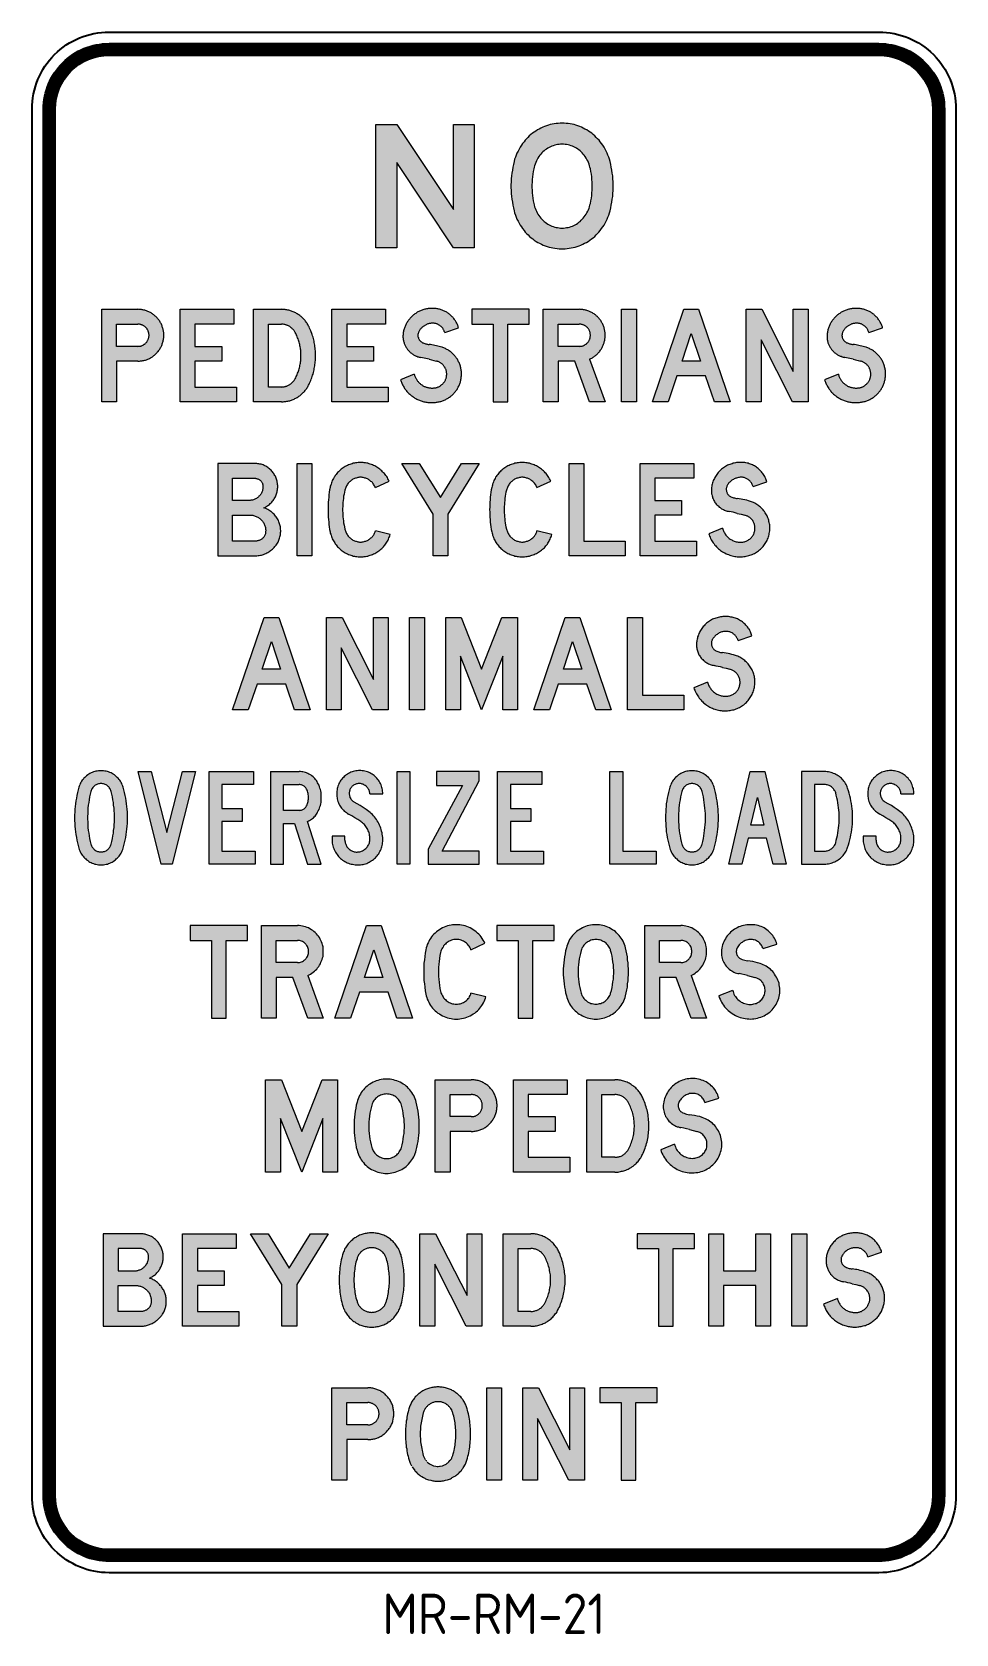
# Model space of a CAD drawing. Header units: millimetres. Extents: x 229 to 309, y 123 to 262.
import ezdxf

# ---------------------------------------------------------------- set-up
doc = ezdxf.new("R2010")
doc.units = ezdxf.units.MM
doc.header["$LTSCALE"] = 10
for name, color, linetype in [('DIM', 1, 'CONTINUOUS'), ('L25', 1, 'CONTINUOUS'), ('L35', 3, 'CONTINUOUS')]:
    doc.layers.add(name, color=color, linetype=linetype)
doc.styles.add('T35', font='isocp2.shx', dxfattribs={"height": 3.5})

msp = doc.modelspace()

# ---------------------------------------------------------------- texts
at = {"layer": 'DIM', "color": 3, "insert": (269.48, 126.6), "char_height": 3.5, "width": 16.4248, "attachment_point": 2, "style": 'T35'}
msp.add_mtext('MR-RM-21', dxfattribs=at)

# ---------------------------------------------------------------- hatches: boundary and pattern name
at = {"layer": 'L25'}
h = msp.add_hatch(color=256, dxfattribs=at)
h.paths.add_polyline_path([(259.25, 253.74), (261.06, 253.74), (265.97, 246.37), (265.97, 253.74), (267.77, 253.74), (267.77, 243.07), (265.97, 243.07), (261.06, 250.43), (261.06, 243.07), (259.25, 243.07)])
h.paths.add_polyline_path([(275.37, 252.02), (275.25, 252.02), (275.12, 252.01), (274.99, 252), (274.86, 251.97), (274.74, 251.94), (274.61, 251.9), (274.49, 251.85), (274.36, 251.81), (274.25, 251.75), (274.13, 251.68), (274.02, 251.61), (273.92, 251.53), (273.82, 251.45), (273.72, 251.36), (273.62, 251.27), (273.54, 251.17), (273.46, 251.07), (273.37, 250.95), (273.29, 250.83), (273.22, 250.7), (273.16, 250.58), (273.1, 250.44), (273.04, 250.31), (273, 250.17), (272.96, 250.03), (272.93, 249.9), (272.88, 249.67), (272.85, 249.44), (272.82, 249.2), (272.79, 248.98), (272.78, 248.75), (272.77, 248.51), (272.77, 248.28), (272.78, 248.06), (272.79, 247.82), (272.82, 247.59), (272.85, 247.36), (272.88, 247.14), (272.93, 246.91), (272.96, 246.77), (273, 246.62), (273.04, 246.49), (273.1, 246.35), (273.16, 246.23), (273.22, 246.1), (273.29, 245.98), (273.37, 245.85), (273.46, 245.74), (273.54, 245.64), (273.62, 245.53), (273.72, 245.44), (273.82, 245.35), (273.92, 245.27), (274.02, 245.19), (274.13, 245.12), (274.25, 245.06), (274.36, 245), (274.49, 244.94), (274.61, 244.9), (274.74, 244.86), (274.86, 244.83), (274.99, 244.81), (275.12, 244.78), (275.25, 244.77), (275.37, 244.77), (275.51, 244.77), (275.63, 244.78), (275.77, 244.81), (275.9, 244.83), (276.02, 244.86), (276.15, 244.9), (276.27, 244.94), (276.4, 245), (276.51, 245.06), (276.62, 245.12), (276.74, 245.19), (276.84, 245.27), (276.94, 245.35), (277.03, 245.44), (277.12, 245.53), (277.21, 245.64), (277.29, 245.74), (277.38, 245.85), (277.46, 245.98), (277.53, 246.1), (277.6, 246.23), (277.66, 246.35), (277.71, 246.49), (277.76, 246.62), (277.79, 246.77), (277.83, 246.91), (277.87, 247.14), (277.91, 247.36), (277.94, 247.59), (277.96, 247.82), (277.97, 248.06), (277.99, 248.28), (277.99, 248.51), (277.97, 248.75), (277.96, 248.98), (277.94, 249.2), (277.91, 249.44), (277.87, 249.67), (277.83, 249.9), (277.79, 250.03), (277.76, 250.17), (277.71, 250.31), (277.66, 250.44), (277.6, 250.58), (277.53, 250.7), (277.46, 250.83), (277.38, 250.95), (277.29, 251.07), (277.21, 251.17), (277.12, 251.27), (277.03, 251.36), (276.94, 251.45), (276.84, 251.53), (276.74, 251.61), (276.62, 251.68), (276.51, 251.75), (276.4, 251.81), (276.27, 251.85), (276.15, 251.9), (276.02, 251.94), (275.9, 251.97), (275.77, 252), (275.63, 252.01), (275.51, 252.02)], flags=16)
h.paths.add_polyline_path([(275.37, 253.84), (275.2, 253.84), (275.03, 253.83), (274.86, 253.81), (274.69, 253.78), (274.52, 253.75), (274.35, 253.72), (274.19, 253.67), (274.02, 253.61), (273.86, 253.56), (273.7, 253.49), (273.54, 253.42), (273.4, 253.34), (273.24, 253.26), (273.09, 253.17), (272.95, 253.07), (272.82, 252.97), (272.68, 252.86), (272.54, 252.75), (272.42, 252.62), (272.3, 252.5), (272.18, 252.37), (272.08, 252.24), (271.96, 252.09), (271.85, 251.93), (271.75, 251.77), (271.65, 251.6), (271.57, 251.43), (271.47, 251.26), (271.41, 251.08), (271.34, 250.9), (271.27, 250.72), (271.22, 250.53), (271.17, 250.28), (271.11, 250.03), (271.07, 249.79), (271.03, 249.53), (271, 249.28), (270.97, 249.03), (270.96, 248.78), (270.95, 248.52), (270.95, 248.27), (270.96, 248.02), (270.97, 247.77), (271, 247.51), (271.03, 247.26), (271.07, 247.01), (271.11, 246.76), (271.17, 246.51), (271.22, 246.27), (271.27, 246.08), (271.34, 245.9), (271.41, 245.72), (271.47, 245.55), (271.57, 245.37), (271.65, 245.2), (271.75, 245.03), (271.85, 244.87), (271.96, 244.72), (272.08, 244.56), (272.19, 244.42), (272.3, 244.3), (272.43, 244.17), (272.55, 244.05), (272.69, 243.93), (272.83, 243.83), (272.97, 243.73), (273.12, 243.62), (273.27, 243.53), (273.43, 243.45), (273.59, 243.37), (273.75, 243.3), (273.91, 243.24), (274.08, 243.18), (274.25, 243.12), (274.42, 243.08), (274.59, 243.05), (274.76, 243.02), (274.94, 243), (275.11, 242.98), (275.29, 242.98), (275.46, 242.98), (275.65, 242.98), (275.82, 243), (276, 243.02), (276.17, 243.05), (276.34, 243.08), (276.51, 243.12), (276.68, 243.18), (276.85, 243.24), (277.01, 243.3), (277.17, 243.37), (277.33, 243.45), (277.49, 243.53), (277.63, 243.62), (277.78, 243.73), (277.93, 243.83), (278.07, 243.93), (278.2, 244.05), (278.33, 244.17), (278.45, 244.3), (278.57, 244.42), (278.68, 244.56), (278.79, 244.72), (278.91, 244.87), (279.01, 245.03), (279.11, 245.2), (279.19, 245.37), (279.28, 245.55), (279.35, 245.72), (279.42, 245.9), (279.49, 246.08), (279.53, 246.27), (279.59, 246.51), (279.64, 246.76), (279.69, 247.01), (279.72, 247.26), (279.76, 247.51), (279.78, 247.77), (279.79, 248.02), (279.8, 248.27), (279.8, 248.52), (279.79, 248.78), (279.78, 249.03), (279.76, 249.28), (279.72, 249.53), (279.69, 249.79), (279.64, 250.03), (279.59, 250.28), (279.53, 250.53), (279.49, 250.72), (279.42, 250.9), (279.35, 251.08), (279.28, 251.26), (279.19, 251.43), (279.11, 251.6), (279.01, 251.77), (278.91, 251.93), (278.79, 252.09), (278.68, 252.24), (278.58, 252.37), (278.45, 252.5), (278.34, 252.62), (278.21, 252.75), (278.08, 252.86), (277.94, 252.97), (277.8, 253.07), (277.67, 253.17), (277.52, 253.26), (277.36, 253.34), (277.21, 253.42), (277.05, 253.49), (276.9, 253.56), (276.74, 253.61), (276.57, 253.67), (276.41, 253.72), (276.24, 253.75), (276.07, 253.78), (275.9, 253.81), (275.72, 253.83), (275.55, 253.84)])
h = msp.add_hatch(color=256, dxfattribs=at)
h.paths.add_polyline_path([(291.32, 237.74), (292.68, 237.74), (295.39, 232.37), (295.39, 237.74), (296.67, 237.74), (296.67, 229.73), (295.32, 229.73), (292.6, 235.09), (292.6, 229.73), (291.32, 229.73)])
h.paths.add_polyline_path([(287.36, 233.25), (285.76, 233.25), (286.56, 235.65)], flags=16)
h.paths.add_polyline_path([(283.2, 229.73), (285.92, 237.74), (287.2, 237.74), (289.92, 229.73), (288.56, 229.73), (287.8, 231.97), (285.32, 231.97), (284.57, 229.73)])
h.paths.add_polyline_path([(280.53, 237.74), (281.81, 237.74), (281.81, 229.73), (280.53, 229.73)])
h.paths.add_polyline_path([(267.57, 237.74), (267.57, 236.45), (269.41, 236.45), (269.41, 229.73), (270.69, 229.73), (270.69, 236.45), (272.52, 236.45), (272.52, 237.74)])
h.paths.add_polyline_path([(255.45, 237.74), (260.09, 237.74), (260.09, 236.45), (256.73, 236.45), (256.73, 234.53), (259.05, 234.53), (259.05, 233.25), (256.73, 233.25), (256.73, 231.01), (260.33, 231.01), (260.33, 229.73), (255.45, 229.73)])
h.paths.add_polyline_path([(242.31, 237.74), (246.95, 237.74), (246.95, 236.45), (243.59, 236.45), (243.59, 234.53), (245.91, 234.53), (245.91, 233.25), (243.59, 233.25), (243.59, 231.01), (247.19, 231.01), (247.19, 229.73), (242.31, 229.73)])
h.paths.add_polyline_path([(301.93, 235.73), (303.13, 236.13), (303.11, 236.21), (303.09, 236.28), (303.06, 236.35), (303.03, 236.42), (303, 236.48), (302.97, 236.55), (302.93, 236.62), (302.89, 236.68), (302.86, 236.75), (302.81, 236.81), (302.77, 236.87), (302.72, 236.93), (302.68, 236.99), (302.63, 237.05), (302.58, 237.1), (302.52, 237.16), (302.47, 237.21), (302.41, 237.26), (302.36, 237.31), (302.29, 237.35), (302.23, 237.4), (302.17, 237.44), (302.11, 237.48), (302.04, 237.52), (301.98, 237.55), (301.91, 237.59), (301.84, 237.62), (301.77, 237.65), (301.7, 237.67), (301.63, 237.7), (301.56, 237.72), (301.48, 237.74), (301.41, 237.76), (301.34, 237.78), (301.27, 237.79), (301.19, 237.8), (301.12, 237.81), (301.04, 237.81), (300.96, 237.81), (300.89, 237.81), (300.81, 237.81), (300.74, 237.81), (300.66, 237.81), (300.58, 237.8), (300.5, 237.8), (300.43, 237.78), (300.35, 237.77), (300.27, 237.76), (300.2, 237.74), (300.12, 237.72), (300.05, 237.7), (299.97, 237.67), (299.9, 237.64), (299.83, 237.61), (299.75, 237.58), (299.69, 237.55), (299.62, 237.51), (299.55, 237.48), (299.48, 237.43), (299.42, 237.39), (299.35, 237.35), (299.29, 237.3), (299.23, 237.25), (299.17, 237.2), (299.11, 237.15), (299.05, 237.09), (299, 237.04), (298.94, 236.98), (298.9, 236.92), (298.85, 236.86), (298.8, 236.8), (298.75, 236.74), (298.71, 236.67), (298.67, 236.6), (298.63, 236.54), (298.59, 236.47), (298.56, 236.4), (298.53, 236.33), (298.5, 236.26), (298.47, 236.18), (298.44, 236.11), (298.42, 236.04), (298.4, 235.96), (298.38, 235.88), (298.36, 235.81), (298.35, 235.73), (298.34, 235.65), (298.33, 235.59), (298.32, 235.52), (298.32, 235.45), (298.32, 235.38), (298.32, 235.32), (298.33, 235.25), (298.33, 235.18), (298.34, 235.12), (298.35, 235.05), (298.37, 234.98), (298.38, 234.92), (298.4, 234.85), (298.42, 234.79), (298.45, 234.72), (298.47, 234.66), (298.5, 234.6), (298.53, 234.54), (298.56, 234.48), (298.6, 234.42), (298.64, 234.37), (298.67, 234.31), (298.71, 234.26), (298.76, 234.21), (298.8, 234.16), (298.85, 234.11), (298.9, 234.06), (298.94, 234.01), (299, 233.97), (299.05, 233.93), (299.1, 233.89), (299.16, 233.85), (299.22, 233.81), (299.28, 233.78), (299.34, 233.75), (299.4, 233.72), (299.46, 233.69), (299.53, 233.67), (299.59, 233.64), (299.66, 233.62), (299.72, 233.6), (299.79, 233.59), (299.86, 233.57), (300, 233.55), (300.15, 233.52), (300.29, 233.48), (300.43, 233.45), (300.58, 233.41), (300.79, 233.36), (301, 233.3), (301.21, 233.25), (301.27, 233.24), (301.32, 233.22), (301.37, 233.21), (301.42, 233.19), (301.46, 233.16), (301.51, 233.14), (301.56, 233.11), (301.6, 233.08), (301.64, 233.05), (301.68, 233.02), (301.73, 232.98), (301.76, 232.95), (301.8, 232.91), (301.84, 232.87), (301.87, 232.82), (301.9, 232.78), (301.93, 232.74), (301.96, 232.69), (301.98, 232.65), (302, 232.6), (302.02, 232.55), (302.04, 232.5), (302.06, 232.45), (302.07, 232.4), (302.08, 232.35), (302.09, 232.29), (302.1, 232.24), (302.1, 232.19), (302.1, 232.13), (302.1, 232.08), (302.1, 232.03), (302.1, 231.97), (302.08, 231.92), (302.07, 231.87), (302.06, 231.81), (302.05, 231.76), (302.03, 231.71), (302.01, 231.66), (301.99, 231.61), (301.96, 231.56), (301.93, 231.51), (301.9, 231.47), (301.87, 231.42), (301.84, 231.38), (301.8, 231.34), (301.77, 231.3), (301.73, 231.26), (301.69, 231.22), (301.65, 231.19), (301.61, 231.16), (301.56, 231.12), (301.51, 231.1), (301.47, 231.07), (301.42, 231.04), (301.37, 231.02), (301.32, 231), (301.27, 230.98), (301.21, 230.97), (301.16, 230.95), (301.11, 230.94), (301.06, 230.93), (300.99, 230.93), (300.93, 230.92), (300.87, 230.92), (300.81, 230.92), (300.75, 230.92), (300.69, 230.93), (300.63, 230.93), (300.57, 230.94), (300.5, 230.96), (300.44, 230.97), (300.39, 230.99), (300.33, 231), (300.27, 231.02), (300.21, 231.05), (300.16, 231.07), (300.1, 231.1), (300.05, 231.13), (300, 231.16), (299.94, 231.19), (299.89, 231.23), (299.85, 231.27), (299.8, 231.31), (299.75, 231.35), (299.71, 231.39), (299.67, 231.43), (299.63, 231.48), (299.59, 231.53), (299.55, 231.58), (299.52, 231.63), (299.48, 231.68), (299.45, 231.74), (299.42, 231.79), (299.4, 231.84), (299.37, 231.9), (299.35, 231.96), (299.33, 232.01), (299.31, 232.07), (299.3, 232.14), (298.1, 231.65), (298.12, 231.57), (298.15, 231.49), (298.18, 231.42), (298.21, 231.34), (298.25, 231.26), (298.29, 231.19), (298.33, 231.12), (298.37, 231.05), (298.41, 230.97), (298.46, 230.9), (298.51, 230.84), (298.56, 230.77), (298.61, 230.7), (298.66, 230.64), (298.71, 230.58), (298.78, 230.51), (298.83, 230.46), (298.89, 230.4), (298.96, 230.35), (299.02, 230.29), (299.08, 230.24), (299.15, 230.19), (299.22, 230.14), (299.29, 230.1), (299.36, 230.05), (299.43, 230.01), (299.51, 229.97), (299.58, 229.93), (299.66, 229.9), (299.74, 229.87), (299.81, 229.84), (299.89, 229.81), (299.97, 229.78), (300.05, 229.76), (300.13, 229.74), (300.21, 229.72), (300.29, 229.7), (300.38, 229.69), (300.46, 229.68), (300.54, 229.67), (300.63, 229.66), (300.71, 229.66), (300.79, 229.66), (300.88, 229.66), (300.96, 229.66), (301.04, 229.67), (301.13, 229.68), (301.21, 229.69), (301.29, 229.7), (301.37, 229.72), (301.45, 229.73), (301.53, 229.75), (301.61, 229.77), (301.68, 229.79), (301.75, 229.82), (301.82, 229.85), (301.9, 229.88), (301.96, 229.91), (302.03, 229.94), (302.1, 229.98), (302.17, 230.02), (302.23, 230.05), (302.3, 230.1), (302.36, 230.14), (302.42, 230.19), (302.48, 230.24), (302.54, 230.28), (302.6, 230.34), (302.66, 230.39), (302.71, 230.45), (302.76, 230.5), (302.81, 230.56), (302.86, 230.62), (302.91, 230.68), (302.95, 230.75), (303, 230.81), (303.03, 230.88), (303.07, 230.94), (303.11, 231.01), (303.14, 231.08), (303.18, 231.15), (303.21, 231.22), (303.23, 231.29), (303.26, 231.37), (303.28, 231.44), (303.3, 231.51), (303.32, 231.59), (303.34, 231.66), (303.35, 231.74), (303.36, 231.82), (303.37, 231.89), (303.38, 231.97), (303.38, 232.05), (303.38, 232.13), (303.38, 232.21), (303.38, 232.29), (303.37, 232.37), (303.37, 232.44), (303.35, 232.52), (303.34, 232.6), (303.32, 232.68), (303.3, 232.75), (303.28, 232.83), (303.26, 232.9), (303.23, 232.98), (303.21, 233.05), (303.17, 233.13), (303.14, 233.2), (303.11, 233.27), (303.07, 233.34), (303.03, 233.41), (302.98, 233.47), (302.94, 233.54), (302.89, 233.6), (302.85, 233.66), (302.8, 233.72), (302.74, 233.78), (302.69, 233.84), (302.63, 233.9), (302.58, 233.95), (302.52, 234), (302.46, 234.05), (302.39, 234.1), (302.33, 234.14), (302.26, 234.19), (302.2, 234.23), (302.13, 234.27), (302.06, 234.3), (301.99, 234.34), (301.91, 234.37), (301.84, 234.4), (301.77, 234.43), (301.7, 234.45), (301.57, 234.49), (301.45, 234.52), (301.33, 234.56), (301.2, 234.58), (301.08, 234.61), (300.95, 234.64), (300.83, 234.66), (300.7, 234.68), (300.58, 234.69), (300.51, 234.7), (300.45, 234.71), (300.38, 234.73), (300.32, 234.74), (300.26, 234.76), (300.2, 234.78), (300.14, 234.8), (300.08, 234.83), (300.01, 234.85), (299.98, 234.87), (299.94, 234.89), (299.91, 234.92), (299.87, 234.94), (299.84, 234.97), (299.81, 235), (299.78, 235.03), (299.75, 235.06), (299.73, 235.09), (299.71, 235.13), (299.69, 235.17), (299.67, 235.21), (299.66, 235.24), (299.64, 235.29), (299.63, 235.32), (299.62, 235.36), (299.62, 235.41), (299.61, 235.45), (299.61, 235.49), (299.62, 235.53), (299.62, 235.58), (299.63, 235.62), (299.63, 235.66), (299.65, 235.7), (299.66, 235.74), (299.68, 235.78), (299.69, 235.81), (299.72, 235.86), (299.75, 235.91), (299.79, 235.96), (299.82, 236.01), (299.86, 236.05), (299.9, 236.1), (299.94, 236.14), (299.98, 236.18), (300.02, 236.22), (300.07, 236.25), (300.11, 236.29), (300.16, 236.32), (300.21, 236.35), (300.26, 236.38), (300.31, 236.4), (300.37, 236.43), (300.42, 236.45), (300.47, 236.47), (300.53, 236.48), (300.59, 236.5), (300.64, 236.51), (300.7, 236.52), (300.76, 236.53), (300.81, 236.53), (300.87, 236.54), (300.92, 236.54), (300.97, 236.53), (301.02, 236.53), (301.07, 236.52), (301.12, 236.51), (301.17, 236.5), (301.22, 236.48), (301.27, 236.47), (301.32, 236.45), (301.36, 236.42), (301.41, 236.4), (301.45, 236.37), (301.5, 236.35), (301.54, 236.32), (301.58, 236.28), (301.62, 236.25), (301.65, 236.22), (301.69, 236.18), (301.72, 236.14), (301.75, 236.1), (301.78, 236.06), (301.81, 236.02), (301.84, 235.97), (301.86, 235.93), (301.88, 235.88), (301.9, 235.83), (301.92, 235.78)])
h.paths.add_polyline_path([(276.87, 234.53), (275.03, 234.53), (275.03, 236.45), (276.87, 236.45), (276.92, 236.45), (276.96, 236.45), (277.01, 236.44), (277.06, 236.43), (277.11, 236.42), (277.16, 236.41), (277.2, 236.39), (277.25, 236.38), (277.29, 236.36), (277.33, 236.33), (277.38, 236.31), (277.42, 236.28), (277.46, 236.25), (277.49, 236.22), (277.53, 236.19), (277.57, 236.16), (277.6, 236.12), (277.63, 236.08), (277.66, 236.04), (277.68, 236), (277.71, 235.96), (277.73, 235.92), (277.75, 235.87), (277.77, 235.83), (277.78, 235.78), (277.8, 235.73), (277.81, 235.69), (277.81, 235.64), (277.82, 235.59), (277.83, 235.54), (277.83, 235.49), (277.83, 235.44), (277.82, 235.39), (277.81, 235.35), (277.81, 235.3), (277.8, 235.25), (277.78, 235.21), (277.77, 235.16), (277.75, 235.12), (277.73, 235.07), (277.71, 235.03), (277.68, 234.98), (277.66, 234.94), (277.63, 234.9), (277.6, 234.87), (277.57, 234.83), (277.53, 234.8), (277.49, 234.76), (277.46, 234.73), (277.42, 234.71), (277.38, 234.68), (277.33, 234.65), (277.29, 234.63), (277.25, 234.61), (277.2, 234.59), (277.16, 234.58), (277.11, 234.56), (277.06, 234.55), (277.01, 234.54), (276.96, 234.54), (276.92, 234.54)], flags=16)
h.paths.add_polyline_path([(277.75, 233.41), (279.1, 229.73), (277.75, 229.73), (276.47, 233.25), (275.03, 233.25), (275.03, 229.73), (273.75, 229.73), (273.75, 237.74), (276.87, 237.74), (276.94, 237.73), (277.02, 237.73), (277.09, 237.72), (277.17, 237.72), (277.24, 237.7), (277.31, 237.69), (277.39, 237.67), (277.46, 237.66), (277.53, 237.64), (277.6, 237.61), (277.68, 237.59), (277.74, 237.56), (277.81, 237.53), (277.88, 237.5), (277.95, 237.46), (278.01, 237.43), (278.07, 237.38), (278.14, 237.34), (278.2, 237.3), (278.26, 237.26), (278.32, 237.21), (278.37, 237.16), (278.43, 237.11), (278.48, 237.05), (278.53, 237), (278.58, 236.94), (278.63, 236.88), (278.67, 236.83), (278.72, 236.76), (278.76, 236.7), (278.8, 236.64), (278.83, 236.57), (278.87, 236.51), (278.9, 236.44), (278.93, 236.37), (278.96, 236.3), (278.98, 236.23), (279.01, 236.16), (279.03, 236.09), (279.05, 236.01), (279.06, 235.94), (279.08, 235.87), (279.09, 235.79), (279.1, 235.72), (279.1, 235.64), (279.1, 235.57), (279.1, 235.49), (279.1, 235.42), (279.1, 235.35), (279.1, 235.27), (279.09, 235.2), (279.08, 235.13), (279.07, 235.06), (279.05, 234.99), (279.03, 234.92), (279.01, 234.84), (278.99, 234.78), (278.96, 234.71), (278.94, 234.64), (278.91, 234.57), (278.88, 234.51), (278.85, 234.44), (278.81, 234.37), (278.78, 234.31), (278.74, 234.25), (278.7, 234.19), (278.65, 234.13), (278.61, 234.07), (278.56, 234.02), (278.51, 233.96), (278.46, 233.91), (278.41, 233.86), (278.36, 233.81), (278.3, 233.76), (278.25, 233.71), (278.19, 233.67), (278.13, 233.63), (278.07, 233.59), (278.01, 233.55), (277.94, 233.51), (277.88, 233.48), (277.81, 233.44)])
h.paths.add_polyline_path([(265.22, 235.73), (266.42, 236.13), (266.39, 236.21), (266.37, 236.28), (266.35, 236.35), (266.31, 236.42), (266.28, 236.48), (266.25, 236.55), (266.22, 236.62), (266.18, 236.68), (266.14, 236.75), (266.1, 236.81), (266.05, 236.87), (266.01, 236.93), (265.96, 236.99), (265.91, 237.05), (265.86, 237.1), (265.81, 237.16), (265.75, 237.21), (265.7, 237.26), (265.64, 237.31), (265.58, 237.35), (265.52, 237.4), (265.46, 237.44), (265.39, 237.48), (265.33, 237.52), (265.26, 237.55), (265.19, 237.59), (265.12, 237.62), (265.06, 237.65), (264.98, 237.67), (264.91, 237.7), (264.84, 237.72), (264.77, 237.74), (264.7, 237.76), (264.62, 237.78), (264.55, 237.79), (264.47, 237.8), (264.4, 237.81), (264.33, 237.81), (264.25, 237.81), (264.17, 237.81), (264.1, 237.81), (264.02, 237.81), (263.94, 237.81), (263.87, 237.8), (263.79, 237.8), (263.71, 237.78), (263.63, 237.77), (263.56, 237.76), (263.48, 237.74), (263.41, 237.72), (263.33, 237.7), (263.25, 237.67), (263.18, 237.64), (263.11, 237.61), (263.04, 237.58), (262.97, 237.55), (262.9, 237.51), (262.83, 237.48), (262.77, 237.43), (262.7, 237.39), (262.64, 237.35), (262.57, 237.3), (262.51, 237.25), (262.45, 237.2), (262.4, 237.15), (262.34, 237.09), (262.28, 237.04), (262.23, 236.98), (262.18, 236.92), (262.13, 236.86), (262.08, 236.8), (262.04, 236.74), (261.99, 236.67), (261.95, 236.6), (261.91, 236.54), (261.88, 236.47), (261.84, 236.4), (261.81, 236.33), (261.78, 236.26), (261.75, 236.18), (261.72, 236.11), (261.7, 236.04), (261.68, 235.96), (261.66, 235.88), (261.65, 235.81), (261.63, 235.73), (261.62, 235.65), (261.61, 235.59), (261.61, 235.52), (261.6, 235.45), (261.6, 235.38), (261.6, 235.32), (261.61, 235.25), (261.62, 235.18), (261.63, 235.12), (261.64, 235.05), (261.65, 234.98), (261.67, 234.92), (261.69, 234.85), (261.71, 234.79), (261.73, 234.72), (261.76, 234.66), (261.79, 234.6), (261.82, 234.54), (261.85, 234.48), (261.88, 234.42), (261.92, 234.37), (261.96, 234.31), (262, 234.26), (262.04, 234.21), (262.09, 234.16), (262.13, 234.11), (262.18, 234.06), (262.23, 234.01), (262.28, 233.97), (262.33, 233.93), (262.39, 233.89), (262.44, 233.85), (262.5, 233.81), (262.56, 233.78), (262.62, 233.75), (262.68, 233.72), (262.75, 233.69), (262.81, 233.67), (262.87, 233.64), (262.94, 233.62), (263.01, 233.6), (263.07, 233.59), (263.14, 233.57), (263.29, 233.55), (263.43, 233.52), (263.57, 233.48), (263.71, 233.45), (263.86, 233.41), (264.07, 233.36), (264.28, 233.3), (264.5, 233.25), (264.55, 233.24), (264.6, 233.22), (264.65, 233.21), (264.7, 233.19), (264.75, 233.16), (264.8, 233.14), (264.84, 233.11), (264.89, 233.08), (264.93, 233.05), (264.97, 233.02), (265.01, 232.98), (265.05, 232.95), (265.09, 232.91), (265.12, 232.87), (265.15, 232.82), (265.18, 232.78), (265.21, 232.74), (265.24, 232.69), (265.26, 232.65), (265.29, 232.6), (265.31, 232.55), (265.33, 232.5), (265.34, 232.45), (265.36, 232.4), (265.37, 232.35), (265.38, 232.29), (265.38, 232.24), (265.39, 232.19), (265.39, 232.13), (265.39, 232.08), (265.38, 232.03), (265.38, 231.97), (265.37, 231.92), (265.36, 231.87), (265.35, 231.81), (265.33, 231.76), (265.31, 231.71), (265.29, 231.66), (265.27, 231.61), (265.24, 231.56), (265.22, 231.51), (265.19, 231.47), (265.16, 231.42), (265.12, 231.38), (265.09, 231.34), (265.05, 231.3), (265.01, 231.26), (264.97, 231.22), (264.93, 231.19), (264.89, 231.16), (264.85, 231.12), (264.8, 231.1), (264.75, 231.07), (264.7, 231.04), (264.65, 231.02), (264.6, 231), (264.55, 230.98), (264.5, 230.97), (264.45, 230.95), (264.39, 230.94), (264.34, 230.93), (264.28, 230.93), (264.22, 230.92), (264.16, 230.92), (264.09, 230.92), (264.03, 230.92), (263.97, 230.93), (263.91, 230.93), (263.85, 230.94), (263.79, 230.96), (263.73, 230.97), (263.67, 230.99), (263.61, 231), (263.55, 231.02), (263.5, 231.05), (263.44, 231.07), (263.39, 231.1), (263.33, 231.13), (263.28, 231.16), (263.23, 231.19), (263.18, 231.23), (263.13, 231.27), (263.08, 231.31), (263.04, 231.35), (262.99, 231.39), (262.95, 231.43), (262.91, 231.48), (262.87, 231.53), (262.83, 231.58), (262.8, 231.63), (262.77, 231.68), (262.73, 231.74), (262.71, 231.79), (262.68, 231.84), (262.66, 231.9), (262.63, 231.96), (262.61, 232.01), (262.6, 232.07), (262.58, 232.14), (261.38, 231.65), (261.41, 231.57), (261.43, 231.49), (261.46, 231.42), (261.5, 231.34), (261.53, 231.26), (261.57, 231.19), (261.61, 231.12), (261.65, 231.05), (261.69, 230.97), (261.74, 230.9), (261.79, 230.84), (261.84, 230.77), (261.89, 230.7), (261.94, 230.64), (262, 230.58), (262.06, 230.51), (262.12, 230.46), (262.18, 230.4), (262.24, 230.35), (262.31, 230.29), (262.37, 230.24), (262.44, 230.19), (262.51, 230.14), (262.58, 230.1), (262.64, 230.05), (262.72, 230.01), (262.79, 229.97), (262.87, 229.93), (262.94, 229.9), (263.02, 229.87), (263.1, 229.84), (263.18, 229.81), (263.25, 229.78), (263.33, 229.76), (263.42, 229.74), (263.5, 229.72), (263.58, 229.7), (263.66, 229.69), (263.74, 229.68), (263.83, 229.67), (263.91, 229.66), (263.99, 229.66), (264.08, 229.66), (264.16, 229.66), (264.24, 229.66), (264.33, 229.67), (264.41, 229.68), (264.49, 229.69), (264.57, 229.7), (264.66, 229.72), (264.74, 229.73), (264.81, 229.75), (264.89, 229.77), (264.96, 229.79), (265.03, 229.82), (265.11, 229.85), (265.18, 229.88), (265.25, 229.91), (265.32, 229.94), (265.38, 229.98), (265.45, 230.02), (265.52, 230.05), (265.58, 230.1), (265.64, 230.14), (265.71, 230.19), (265.77, 230.24), (265.83, 230.28), (265.89, 230.34), (265.94, 230.39), (265.99, 230.45), (266.04, 230.5), (266.1, 230.56), (266.15, 230.62), (266.19, 230.68), (266.24, 230.75), (266.28, 230.81), (266.32, 230.88), (266.36, 230.94), (266.39, 231.01), (266.43, 231.08), (266.46, 231.15), (266.49, 231.22), (266.52, 231.29), (266.54, 231.37), (266.57, 231.44), (266.59, 231.51), (266.61, 231.59), (266.62, 231.66), (266.64, 231.74), (266.65, 231.82), (266.65, 231.89), (266.66, 231.97), (266.67, 232.05), (266.67, 232.13), (266.67, 232.21), (266.66, 232.29), (266.66, 232.37), (266.65, 232.44), (266.64, 232.52), (266.62, 232.6), (266.61, 232.68), (266.59, 232.75), (266.57, 232.83), (266.54, 232.9), (266.52, 232.98), (266.49, 233.05), (266.46, 233.13), (266.42, 233.2), (266.39, 233.27), (266.35, 233.34), (266.31, 233.41), (266.27, 233.47), (266.22, 233.54), (266.18, 233.6), (266.13, 233.66), (266.08, 233.72), (266.03, 233.78), (265.97, 233.84), (265.92, 233.9), (265.86, 233.95), (265.8, 234), (265.74, 234.05), (265.68, 234.1), (265.61, 234.14), (265.55, 234.19), (265.48, 234.23), (265.41, 234.27), (265.34, 234.3), (265.27, 234.34), (265.2, 234.37), (265.13, 234.4), (265.05, 234.43), (264.98, 234.45), (264.86, 234.49), (264.73, 234.52), (264.61, 234.56), (264.49, 234.58), (264.36, 234.61), (264.23, 234.64), (264.11, 234.66), (263.99, 234.68), (263.86, 234.69), (263.79, 234.7), (263.73, 234.71), (263.67, 234.73), (263.61, 234.74), (263.54, 234.76), (263.48, 234.78), (263.42, 234.8), (263.36, 234.83), (263.3, 234.85), (263.26, 234.87), (263.22, 234.89), (263.19, 234.92), (263.16, 234.94), (263.12, 234.97), (263.09, 235), (263.07, 235.03), (263.04, 235.06), (263.01, 235.09), (262.99, 235.13), (262.97, 235.17), (262.95, 235.21), (262.94, 235.24), (262.93, 235.29), (262.92, 235.32), (262.9, 235.36), (262.9, 235.41), (262.9, 235.45), (262.9, 235.49), (262.9, 235.53), (262.9, 235.58), (262.91, 235.62), (262.92, 235.66), (262.93, 235.7), (262.95, 235.74), (262.96, 235.78), (262.98, 235.81), (263.01, 235.86), (263.04, 235.91), (263.07, 235.96), (263.1, 236.01), (263.14, 236.05), (263.18, 236.1), (263.22, 236.14), (263.26, 236.18), (263.31, 236.22), (263.35, 236.25), (263.4, 236.29), (263.45, 236.32), (263.5, 236.35), (263.55, 236.38), (263.6, 236.4), (263.65, 236.43), (263.7, 236.45), (263.76, 236.47), (263.81, 236.48), (263.87, 236.5), (263.93, 236.51), (263.98, 236.52), (264.04, 236.53), (264.1, 236.53), (264.15, 236.54), (264.2, 236.54), (264.25, 236.53), (264.3, 236.53), (264.36, 236.52), (264.4, 236.51), (264.45, 236.5), (264.5, 236.48), (264.55, 236.47), (264.6, 236.45), (264.65, 236.42), (264.69, 236.4), (264.74, 236.37), (264.78, 236.35), (264.82, 236.32), (264.86, 236.28), (264.9, 236.25), (264.94, 236.22), (264.97, 236.18), (265.01, 236.14), (265.04, 236.1), (265.07, 236.06), (265.09, 236.02), (265.12, 235.97), (265.14, 235.93), (265.17, 235.88), (265.18, 235.83), (265.2, 235.78)])
h.paths.add_polyline_path([(251.07, 231.01), (249.95, 231.01), (249.95, 236.45), (251.07, 236.45), (251.13, 236.45), (251.19, 236.45), (251.24, 236.44), (251.3, 236.43), (251.36, 236.42), (251.42, 236.41), (251.47, 236.39), (251.53, 236.37), (251.58, 236.35), (251.64, 236.33), (251.69, 236.3), (251.74, 236.27), (251.79, 236.24), (251.84, 236.21), (251.89, 236.17), (251.93, 236.14), (251.98, 236.1), (252.02, 236.06), (252.06, 236.02), (252.1, 235.98), (252.14, 235.93), (252.17, 235.88), (252.21, 235.84), (252.24, 235.78), (252.27, 235.73), (252.31, 235.64), (252.36, 235.55), (252.4, 235.46), (252.44, 235.37), (252.48, 235.27), (252.52, 235.18), (252.55, 235.08), (252.58, 234.98), (252.61, 234.89), (252.64, 234.79), (252.66, 234.69), (252.68, 234.59), (252.7, 234.49), (252.72, 234.39), (252.74, 234.29), (252.75, 234.19), (252.76, 234.09), (252.76, 233.99), (252.77, 233.89), (252.77, 233.79), (252.77, 233.68), (252.77, 233.58), (252.76, 233.48), (252.76, 233.38), (252.75, 233.28), (252.74, 233.18), (252.72, 233.08), (252.7, 232.98), (252.68, 232.88), (252.66, 232.78), (252.64, 232.68), (252.61, 232.58), (252.58, 232.48), (252.55, 232.38), (252.52, 232.29), (252.48, 232.2), (252.44, 232.1), (252.4, 232.01), (252.36, 231.92), (252.31, 231.82), (252.27, 231.73), (252.24, 231.68), (252.21, 231.63), (252.17, 231.58), (252.14, 231.54), (252.1, 231.49), (252.06, 231.45), (252.02, 231.4), (251.98, 231.37), (251.93, 231.33), (251.89, 231.29), (251.84, 231.26), (251.79, 231.22), (251.74, 231.19), (251.69, 231.17), (251.64, 231.14), (251.58, 231.12), (251.53, 231.1), (251.47, 231.08), (251.42, 231.06), (251.36, 231.05), (251.3, 231.03), (251.24, 231.03), (251.19, 231.02), (251.13, 231.02)], flags=16)
h.paths.add_polyline_path([(251.07, 229.73), (248.67, 229.73), (248.67, 237.74), (251.07, 237.74), (251.15, 237.73), (251.23, 237.73), (251.31, 237.72), (251.39, 237.71), (251.47, 237.7), (251.55, 237.69), (251.63, 237.67), (251.71, 237.66), (251.79, 237.63), (251.87, 237.61), (251.94, 237.59), (252.02, 237.56), (252.1, 237.53), (252.17, 237.5), (252.24, 237.46), (252.31, 237.43), (252.39, 237.38), (252.45, 237.34), (252.52, 237.3), (252.59, 237.26), (252.66, 237.21), (252.72, 237.16), (252.78, 237.11), (252.84, 237.05), (252.9, 237), (252.96, 236.94), (253.02, 236.88), (253.07, 236.82), (253.12, 236.76), (253.17, 236.7), (253.22, 236.63), (253.27, 236.57), (253.31, 236.5), (253.35, 236.43), (253.39, 236.36), (253.43, 236.29), (253.47, 236.21), (253.52, 236.11), (253.57, 236), (253.61, 235.88), (253.66, 235.78), (253.7, 235.66), (253.73, 235.55), (253.77, 235.44), (253.81, 235.32), (253.84, 235.21), (253.87, 235.09), (253.9, 234.98), (253.92, 234.86), (253.94, 234.74), (253.96, 234.63), (253.98, 234.51), (253.99, 234.39), (254.01, 234.27), (254.02, 234.15), (254.03, 234.03), (254.03, 233.91), (254.03, 233.79), (254.03, 233.67), (254.03, 233.56), (254.03, 233.44), (254.02, 233.31), (254.01, 233.2), (253.99, 233.08), (253.98, 232.96), (253.96, 232.84), (253.94, 232.72), (253.92, 232.61), (253.9, 232.49), (253.87, 232.38), (253.84, 232.26), (253.81, 232.14), (253.77, 232.03), (253.73, 231.92), (253.7, 231.8), (253.66, 231.69), (253.61, 231.58), (253.57, 231.47), (253.52, 231.36), (253.47, 231.25), (253.43, 231.18), (253.39, 231.11), (253.35, 231.04), (253.31, 230.97), (253.27, 230.9), (253.22, 230.84), (253.17, 230.77), (253.12, 230.71), (253.07, 230.64), (253.02, 230.58), (252.96, 230.53), (252.9, 230.47), (252.84, 230.41), (252.78, 230.36), (252.72, 230.31), (252.66, 230.26), (252.59, 230.21), (252.52, 230.17), (252.45, 230.12), (252.39, 230.08), (252.31, 230.04), (252.24, 230.01), (252.17, 229.97), (252.1, 229.94), (252.02, 229.91), (251.94, 229.88), (251.87, 229.86), (251.79, 229.83), (251.71, 229.81), (251.63, 229.79), (251.55, 229.78), (251.47, 229.76), (251.39, 229.75), (251.31, 229.75), (251.23, 229.74), (251.15, 229.73)])
h.paths.add_polyline_path([(238.65, 234.53), (236.81, 234.53), (236.81, 236.45), (238.65, 236.45), (238.7, 236.45), (238.75, 236.45), (238.79, 236.44), (238.84, 236.43), (238.89, 236.42), (238.94, 236.41), (238.98, 236.39), (239.03, 236.38), (239.07, 236.36), (239.11, 236.33), (239.16, 236.31), (239.2, 236.28), (239.24, 236.25), (239.27, 236.22), (239.31, 236.19), (239.35, 236.16), (239.38, 236.12), (239.41, 236.08), (239.44, 236.04), (239.46, 236), (239.49, 235.96), (239.51, 235.92), (239.53, 235.87), (239.55, 235.83), (239.56, 235.78), (239.58, 235.73), (239.59, 235.69), (239.59, 235.64), (239.6, 235.59), (239.61, 235.54), (239.61, 235.49), (239.61, 235.44), (239.6, 235.39), (239.59, 235.35), (239.59, 235.3), (239.58, 235.25), (239.56, 235.21), (239.55, 235.16), (239.53, 235.12), (239.51, 235.07), (239.49, 235.03), (239.46, 234.98), (239.44, 234.94), (239.41, 234.9), (239.38, 234.87), (239.35, 234.83), (239.31, 234.8), (239.27, 234.76), (239.24, 234.73), (239.2, 234.71), (239.16, 234.68), (239.11, 234.65), (239.07, 234.63), (239.03, 234.61), (238.98, 234.59), (238.94, 234.58), (238.89, 234.56), (238.84, 234.55), (238.79, 234.54), (238.75, 234.54), (238.7, 234.54)], flags=16)
h.paths.add_polyline_path([(238.65, 233.25), (236.81, 233.25), (236.81, 229.73), (235.53, 229.73), (235.53, 237.74), (238.65, 237.74), (238.72, 237.73), (238.8, 237.73), (238.87, 237.72), (238.95, 237.72), (239.02, 237.7), (239.09, 237.69), (239.17, 237.67), (239.24, 237.66), (239.31, 237.64), (239.38, 237.61), (239.46, 237.59), (239.52, 237.56), (239.59, 237.53), (239.66, 237.5), (239.73, 237.46), (239.79, 237.43), (239.85, 237.38), (239.92, 237.34), (239.98, 237.3), (240.04, 237.26), (240.1, 237.21), (240.15, 237.16), (240.21, 237.11), (240.26, 237.05), (240.31, 237), (240.36, 236.94), (240.41, 236.88), (240.45, 236.83), (240.5, 236.76), (240.54, 236.7), (240.58, 236.64), (240.61, 236.57), (240.65, 236.51), (240.68, 236.44), (240.71, 236.37), (240.74, 236.3), (240.76, 236.23), (240.79, 236.16), (240.81, 236.09), (240.83, 236.01), (240.84, 235.94), (240.86, 235.87), (240.87, 235.79), (240.88, 235.72), (240.88, 235.64), (240.88, 235.57), (240.89, 235.49), (240.88, 235.42), (240.88, 235.34), (240.88, 235.27), (240.87, 235.2), (240.86, 235.12), (240.84, 235.05), (240.83, 234.97), (240.81, 234.9), (240.79, 234.83), (240.76, 234.76), (240.74, 234.69), (240.71, 234.62), (240.68, 234.55), (240.65, 234.48), (240.61, 234.42), (240.58, 234.35), (240.54, 234.29), (240.5, 234.22), (240.45, 234.16), (240.41, 234.1), (240.36, 234.05), (240.31, 233.99), (240.26, 233.93), (240.21, 233.88), (240.15, 233.83), (240.1, 233.78), (240.04, 233.73), (239.98, 233.69), (239.92, 233.64), (239.85, 233.6), (239.79, 233.56), (239.73, 233.53), (239.66, 233.49), (239.59, 233.46), (239.52, 233.43), (239.46, 233.4), (239.38, 233.37), (239.31, 233.35), (239.24, 233.33), (239.17, 233.31), (239.09, 233.3), (239.02, 233.28), (238.95, 233.27), (238.87, 233.27), (238.8, 233.26), (238.72, 233.25)])
h = msp.add_hatch(color=256, dxfattribs=at)
h.paths.add_polyline_path([(282.14, 224.4), (286.78, 224.4), (286.78, 223.12), (283.42, 223.12), (283.42, 221.2), (285.73, 221.2), (285.73, 219.92), (283.42, 219.92), (283.42, 217.68), (287.02, 217.68), (287.02, 216.4), (282.14, 216.4)])
h.paths.add_polyline_path([(275.98, 224.4), (277.25, 224.4), (277.25, 217.68), (280.85, 217.68), (280.85, 216.4), (275.98, 216.4)])
h.paths.add_polyline_path([(261.49, 224.4), (263, 224.4), (264.84, 221.44), (266.68, 224.4), (268.19, 224.4), (265.48, 220), (265.48, 216.4), (264.2, 216.4), (264.2, 220)])
h.paths.add_polyline_path([(252.43, 224.4), (253.7, 224.4), (253.7, 216.4), (252.43, 216.4)])
h.paths.add_polyline_path([(248.76, 223.12), (248.82, 223.12), (248.87, 223.11), (248.93, 223.1), (248.98, 223.08), (249.03, 223.07), (249.09, 223.04), (249.14, 223.02), (249.19, 222.98), (249.23, 222.95), (249.27, 222.91), (249.31, 222.87), (249.34, 222.82), (249.37, 222.78), (249.4, 222.73), (249.43, 222.68), (249.45, 222.62), (249.46, 222.57), (249.47, 222.52), (249.48, 222.46), (249.48, 222.4), (249.48, 222.33), (249.47, 222.26), (249.46, 222.18), (249.45, 222.12), (249.43, 222.04), (249.4, 221.98), (249.37, 221.91), (249.34, 221.84), (249.31, 221.78), (249.27, 221.72), (249.23, 221.66), (249.18, 221.61), (249.13, 221.56), (249.08, 221.5), (249.03, 221.46), (248.97, 221.41), (248.91, 221.37), (248.84, 221.34), (248.78, 221.31), (248.71, 221.28), (248.65, 221.25), (248.57, 221.23), (248.51, 221.22), (248.43, 221.21), (248.36, 221.2), (246.84, 221.2), (246.84, 223.12)], flags=16)
h.paths.add_polyline_path([(248.36, 219.92), (248.44, 219.92), (248.51, 219.91), (248.59, 219.91), (248.67, 219.89), (248.74, 219.87), (248.81, 219.85), (248.88, 219.82), (248.95, 219.79), (249.02, 219.75), (249.09, 219.71), (249.15, 219.67), (249.21, 219.63), (249.27, 219.58), (249.32, 219.53), (249.37, 219.47), (249.43, 219.41), (249.47, 219.35), (249.51, 219.29), (249.55, 219.22), (249.59, 219.15), (249.62, 219.09), (249.65, 219.01), (249.67, 218.94), (249.69, 218.86), (249.7, 218.79), (249.71, 218.71), (249.72, 218.64), (249.72, 218.56), (249.71, 218.5), (249.71, 218.44), (249.7, 218.37), (249.69, 218.31), (249.67, 218.25), (249.64, 218.2), (249.61, 218.14), (249.58, 218.08), (249.55, 218.03), (249.51, 217.98), (249.46, 217.94), (249.42, 217.9), (249.37, 217.86), (249.31, 217.82), (249.26, 217.79), (249.21, 217.76), (249.15, 217.74), (249.09, 217.72), (249.03, 217.7), (248.97, 217.69), (248.91, 217.68), (248.84, 217.68), (246.84, 217.68), (246.84, 219.92)], flags=16)
h.paths.add_polyline_path([(245.56, 224.4), (245.56, 216.4), (248.76, 216.4), (248.86, 216.4), (248.96, 216.41), (249.05, 216.42), (249.15, 216.43), (249.25, 216.45), (249.35, 216.47), (249.44, 216.5), (249.53, 216.53), (249.63, 216.57), (249.72, 216.61), (249.81, 216.66), (249.9, 216.7), (249.98, 216.75), (250.06, 216.8), (250.14, 216.86), (250.22, 216.92), (250.3, 216.98), (250.37, 217.05), (250.44, 217.12), (250.5, 217.2), (250.56, 217.27), (250.62, 217.34), (250.68, 217.42), (250.73, 217.5), (250.78, 217.59), (250.82, 217.68), (250.86, 217.76), (250.89, 217.85), (250.92, 217.94), (250.95, 218.04), (250.97, 218.13), (250.99, 218.22), (251, 218.32), (251.01, 218.42), (251.02, 218.51), (251.02, 218.61), (251.01, 218.7), (251, 218.8), (250.99, 218.9), (250.97, 218.99), (250.95, 219.09), (250.92, 219.18), (250.89, 219.27), (250.86, 219.36), (250.82, 219.45), (250.78, 219.53), (250.73, 219.62), (250.68, 219.7), (250.62, 219.78), (250.56, 219.85), (250.5, 219.93), (250.44, 220), (250.37, 220.07), (250.3, 220.13), (250.23, 220.2), (250.16, 220.25), (250.08, 220.31), (250, 220.36), (249.91, 220.41), (249.83, 220.45), (249.74, 220.49), (249.65, 220.53), (249.56, 220.56), (249.65, 220.6), (249.73, 220.65), (249.81, 220.69), (249.89, 220.75), (249.96, 220.8), (250.04, 220.86), (250.11, 220.92), (250.18, 220.99), (250.24, 221.05), (250.3, 221.13), (250.36, 221.2), (250.41, 221.27), (250.46, 221.35), (250.51, 221.43), (250.55, 221.52), (250.59, 221.6), (250.62, 221.68), (250.66, 221.77), (250.68, 221.86), (250.7, 221.95), (250.72, 222.04), (250.74, 222.13), (250.75, 222.22), (250.76, 222.31), (250.76, 222.4), (250.76, 222.49), (250.75, 222.58), (250.74, 222.68), (250.72, 222.76), (250.7, 222.86), (250.68, 222.94), (250.66, 223.03), (250.62, 223.12), (250.59, 223.2), (250.55, 223.29), (250.51, 223.37), (250.46, 223.45), (250.41, 223.52), (250.36, 223.6), (250.3, 223.67), (250.24, 223.74), (250.18, 223.81), (250.11, 223.88), (250.04, 223.94), (249.97, 223.99), (249.9, 224.05), (249.82, 224.1), (249.73, 224.15), (249.65, 224.19), (249.57, 224.23), (249.49, 224.27), (249.4, 224.3), (249.31, 224.33), (249.22, 224.35), (249.13, 224.37), (249.04, 224.38), (248.95, 224.39), (248.85, 224.4), (248.76, 224.4)])
h.paths.add_polyline_path([(291.91, 222.4), (293.11, 222.8), (293.08, 222.9), (293.05, 222.99), (293.01, 223.08), (292.97, 223.17), (292.92, 223.26), (292.88, 223.35), (292.82, 223.43), (292.76, 223.52), (292.71, 223.6), (292.64, 223.67), (292.58, 223.74), (292.51, 223.82), (292.44, 223.89), (292.36, 223.95), (292.28, 224.01), (292.2, 224.07), (292.12, 224.13), (292.04, 224.18), (291.95, 224.23), (291.86, 224.27), (291.77, 224.31), (291.68, 224.35), (291.58, 224.38), (291.48, 224.41), (291.39, 224.43), (291.29, 224.45), (291.19, 224.47), (291.1, 224.47), (291, 224.48), (290.9, 224.49), (290.8, 224.48), (290.69, 224.48), (290.59, 224.47), (290.49, 224.47), (290.39, 224.45), (290.29, 224.43), (290.19, 224.41), (290.09, 224.38), (289.99, 224.35), (289.89, 224.32), (289.79, 224.28), (289.7, 224.24), (289.61, 224.19), (289.52, 224.14), (289.43, 224.09), (289.35, 224.03), (289.27, 223.97), (289.19, 223.91), (289.11, 223.84), (289.03, 223.76), (288.97, 223.69), (288.89, 223.62), (288.83, 223.54), (288.77, 223.45), (288.71, 223.37), (288.65, 223.28), (288.61, 223.19), (288.56, 223.1), (288.51, 223.01), (288.47, 222.92), (288.44, 222.82), (288.41, 222.72), (288.38, 222.62), (288.35, 222.52), (288.33, 222.42), (288.32, 222.32), (288.3, 222.23), (288.3, 222.14), (288.3, 222.05), (288.3, 221.96), (288.31, 221.88), (288.32, 221.78), (288.34, 221.7), (288.36, 221.61), (288.39, 221.52), (288.41, 221.43), (288.45, 221.35), (288.48, 221.27), (288.53, 221.19), (288.57, 221.11), (288.61, 221.03), (288.67, 220.96), (288.72, 220.89), (288.78, 220.82), (288.85, 220.76), (288.91, 220.69), (288.97, 220.63), (289.05, 220.58), (289.12, 220.53), (289.19, 220.48), (289.27, 220.44), (289.35, 220.4), (289.43, 220.36), (289.51, 220.33), (289.59, 220.3), (289.67, 220.28), (289.75, 220.26), (289.83, 220.24), (290.01, 220.21), (290.19, 220.17), (290.37, 220.13), (290.55, 220.08), (290.88, 220), (291.2, 219.92), (291.26, 219.9), (291.33, 219.88), (291.4, 219.85), (291.46, 219.83), (291.52, 219.79), (291.58, 219.75), (291.64, 219.71), (291.69, 219.67), (291.74, 219.61), (291.79, 219.57), (291.84, 219.51), (291.88, 219.45), (291.92, 219.39), (291.95, 219.33), (291.98, 219.27), (292.01, 219.2), (292.03, 219.13), (292.05, 219.07), (292.06, 218.99), (292.08, 218.92), (292.08, 218.85), (292.08, 218.78), (292.08, 218.71), (292.07, 218.64), (292.06, 218.57), (292.04, 218.5), (292.02, 218.43), (292, 218.36), (291.98, 218.3), (291.94, 218.23), (291.9, 218.17), (291.87, 218.11), (291.82, 218.05), (291.78, 218), (291.73, 217.94), (291.68, 217.9), (291.62, 217.85), (291.56, 217.81), (291.5, 217.77), (291.44, 217.73), (291.38, 217.7), (291.31, 217.67), (291.24, 217.65), (291.18, 217.63), (291.1, 217.61), (291.04, 217.6), (290.95, 217.59), (290.87, 217.59), (290.78, 217.59), (290.7, 217.59), (290.62, 217.6), (290.53, 217.61), (290.45, 217.63), (290.37, 217.65), (290.29, 217.68), (290.21, 217.7), (290.14, 217.74), (290.07, 217.78), (289.99, 217.82), (289.92, 217.86), (289.85, 217.91), (289.79, 217.96), (289.73, 218.02), (289.67, 218.08), (289.61, 218.14), (289.56, 218.2), (289.51, 218.27), (289.47, 218.34), (289.43, 218.41), (289.39, 218.48), (289.35, 218.56), (289.33, 218.64), (289.3, 218.72), (289.27, 218.8), (288.08, 218.32), (288.11, 218.22), (288.15, 218.11), (288.2, 218.01), (288.24, 217.9), (288.29, 217.8), (288.35, 217.71), (288.41, 217.62), (288.47, 217.52), (288.54, 217.43), (288.61, 217.34), (288.69, 217.26), (288.76, 217.18), (288.84, 217.1), (288.92, 217.02), (289.01, 216.96), (289.1, 216.88), (289.19, 216.82), (289.28, 216.76), (289.38, 216.7), (289.47, 216.65), (289.57, 216.59), (289.68, 216.55), (289.78, 216.51), (289.89, 216.47), (289.99, 216.44), (290.1, 216.41), (290.21, 216.38), (290.32, 216.36), (290.43, 216.35), (290.54, 216.33), (290.65, 216.33), (290.77, 216.33), (290.88, 216.33), (290.99, 216.33), (291.1, 216.34), (291.22, 216.36), (291.32, 216.38), (291.44, 216.4), (291.54, 216.43), (291.64, 216.45), (291.74, 216.49), (291.84, 216.53), (291.94, 216.57), (292.03, 216.62), (292.12, 216.67), (292.22, 216.72), (292.3, 216.78), (292.39, 216.85), (292.47, 216.92), (292.55, 216.98), (292.63, 217.06), (292.7, 217.13), (292.78, 217.21), (292.84, 217.3), (292.9, 217.38), (292.96, 217.47), (293.02, 217.56), (293.07, 217.65), (293.12, 217.74), (293.17, 217.84), (293.21, 217.94), (293.24, 218.04), (293.27, 218.14), (293.3, 218.24), (293.32, 218.35), (293.34, 218.46), (293.35, 218.56), (293.36, 218.66), (293.37, 218.76), (293.37, 218.87), (293.36, 218.97), (293.35, 219.08), (293.33, 219.18), (293.32, 219.29), (293.29, 219.39), (293.27, 219.49), (293.24, 219.58), (293.2, 219.68), (293.17, 219.77), (293.12, 219.87), (293.07, 219.96), (293.02, 220.05), (292.96, 220.14), (292.9, 220.23), (292.84, 220.31), (292.78, 220.39), (292.71, 220.47), (292.64, 220.54), (292.56, 220.61), (292.48, 220.67), (292.4, 220.74), (292.32, 220.8), (292.24, 220.86), (292.14, 220.91), (292.06, 220.96), (291.96, 221.01), (291.87, 221.05), (291.77, 221.09), (291.68, 221.12), (291.52, 221.17), (291.36, 221.21), (291.2, 221.25), (291.04, 221.28), (290.88, 221.31), (290.71, 221.34), (290.55, 221.36), (290.47, 221.37), (290.39, 221.39), (290.31, 221.41), (290.23, 221.43), (290.15, 221.46), (290.07, 221.49), (289.99, 221.52), (289.95, 221.55), (289.9, 221.58), (289.85, 221.61), (289.81, 221.64), (289.78, 221.68), (289.74, 221.72), (289.71, 221.76), (289.68, 221.81), (289.66, 221.86), (289.63, 221.91), (289.62, 221.96), (289.61, 222.01), (289.6, 222.06), (289.59, 222.12), (289.59, 222.17), (289.59, 222.22), (289.61, 222.28), (289.61, 222.33), (289.63, 222.38), (289.65, 222.43), (289.67, 222.48), (289.71, 222.55), (289.75, 222.61), (289.8, 222.68), (289.85, 222.74), (289.9, 222.79), (289.96, 222.84), (290.01, 222.9), (290.08, 222.94), (290.14, 222.98), (290.21, 223.02), (290.27, 223.06), (290.35, 223.1), (290.41, 223.12), (290.49, 223.14), (290.57, 223.16), (290.64, 223.18), (290.71, 223.19), (290.8, 223.2), (290.86, 223.2), (290.93, 223.2), (291, 223.2), (291.06, 223.18), (291.13, 223.17), (291.2, 223.15), (291.26, 223.13), (291.32, 223.1), (291.38, 223.07), (291.44, 223.04), (291.5, 223), (291.55, 222.96), (291.6, 222.92), (291.65, 222.86), (291.7, 222.82), (291.74, 222.76), (291.78, 222.71), (291.81, 222.65), (291.84, 222.59), (291.87, 222.53), (291.89, 222.46)])
h.paths.add_polyline_path([(271.93, 224.48), (271.82, 224.48), (271.71, 224.47), (271.61, 224.46), (271.5, 224.45), (271.39, 224.43), (271.29, 224.41), (271.19, 224.38), (271.08, 224.35), (270.98, 224.31), (270.88, 224.27), (270.79, 224.23), (270.69, 224.19), (270.6, 224.14), (270.51, 224.08), (270.42, 224.03), (270.33, 223.97), (270.24, 223.9), (270.16, 223.83), (270.08, 223.76), (270.01, 223.68), (269.94, 223.61), (269.87, 223.53), (269.8, 223.45), (269.74, 223.37), (269.68, 223.28), (269.62, 223.2), (269.57, 223.1), (269.52, 223.01), (269.48, 222.92), (269.44, 222.82), (269.4, 222.72), (269.36, 222.62), (269.34, 222.52), (269.31, 222.42), (269.29, 222.32), (269.25, 222.11), (269.22, 221.9), (269.18, 221.69), (269.16, 221.48), (269.14, 221.26), (269.12, 221.05), (269.12, 220.83), (269.11, 220.61), (269.1, 220.4), (269.11, 220.19), (269.12, 219.97), (269.12, 219.76), (269.14, 219.55), (269.16, 219.33), (269.18, 219.12), (269.22, 218.9), (269.25, 218.69), (269.29, 218.48), (269.31, 218.38), (269.34, 218.28), (269.36, 218.18), (269.4, 218.08), (269.44, 217.98), (269.48, 217.88), (269.52, 217.79), (269.57, 217.7), (269.62, 217.61), (269.68, 217.52), (269.74, 217.44), (269.8, 217.35), (269.87, 217.27), (269.94, 217.19), (270.01, 217.12), (270.08, 217.04), (270.16, 216.97), (270.24, 216.9), (270.33, 216.84), (270.42, 216.78), (270.51, 216.72), (270.6, 216.67), (270.69, 216.61), (270.79, 216.57), (270.88, 216.53), (270.98, 216.49), (271.08, 216.45), (271.19, 216.42), (271.29, 216.39), (271.39, 216.37), (271.5, 216.35), (271.61, 216.34), (271.71, 216.33), (271.82, 216.32), (271.93, 216.32), (272.03, 216.32), (272.13, 216.33), (272.24, 216.34), (272.35, 216.35), (272.45, 216.37), (272.55, 216.39), (272.66, 216.42), (272.76, 216.45), (272.86, 216.49), (272.96, 216.53), (273.05, 216.57), (273.15, 216.61), (273.25, 216.67), (273.33, 216.72), (273.43, 216.78), (273.52, 216.84), (273.6, 216.9), (273.68, 216.97), (273.76, 217.04), (273.84, 217.11), (273.9, 217.18), (273.97, 217.26), (274.04, 217.34), (274.1, 217.42), (274.15, 217.5), (274.2, 217.59), (274.26, 217.68), (274.3, 217.77), (274.34, 217.86), (274.38, 217.95), (274.42, 218.05), (274.45, 218.14), (274.48, 218.24), (273.2, 218.56), (273.18, 218.49), (273.15, 218.42), (273.13, 218.36), (273.09, 218.29), (273.06, 218.23), (273.02, 218.17), (272.98, 218.11), (272.93, 218.06), (272.88, 218), (272.83, 217.95), (272.77, 217.9), (272.71, 217.86), (272.65, 217.81), (272.58, 217.77), (272.51, 217.74), (272.44, 217.71), (272.37, 217.68), (272.3, 217.66), (272.23, 217.64), (272.15, 217.62), (272.07, 217.61), (272, 217.6), (271.93, 217.6), (271.85, 217.6), (271.77, 217.61), (271.7, 217.62), (271.62, 217.64), (271.55, 217.66), (271.47, 217.68), (271.41, 217.71), (271.33, 217.74), (271.27, 217.77), (271.2, 217.81), (271.14, 217.86), (271.08, 217.9), (271.02, 217.95), (270.96, 218), (270.9, 218.06), (270.85, 218.12), (270.8, 218.19), (270.76, 218.26), (270.71, 218.33), (270.68, 218.4), (270.64, 218.48), (270.61, 218.56), (270.58, 218.64), (270.56, 218.72), (270.52, 218.9), (270.49, 219.07), (270.46, 219.25), (270.43, 219.43), (270.41, 219.6), (270.39, 219.78), (270.38, 219.95), (270.37, 220.13), (270.36, 220.31), (270.36, 220.49), (270.37, 220.67), (270.38, 220.85), (270.39, 221.03), (270.41, 221.2), (270.43, 221.38), (270.46, 221.56), (270.49, 221.74), (270.52, 221.91), (270.56, 222.08), (270.58, 222.16), (270.61, 222.24), (270.64, 222.32), (270.68, 222.4), (270.71, 222.47), (270.76, 222.54), (270.8, 222.61), (270.85, 222.68), (270.9, 222.74), (270.96, 222.8), (271.02, 222.85), (271.08, 222.9), (271.14, 222.95), (271.2, 222.99), (271.27, 223.03), (271.33, 223.06), (271.41, 223.1), (271.47, 223.12), (271.55, 223.14), (271.62, 223.16), (271.7, 223.18), (271.77, 223.19), (271.85, 223.2), (271.93, 223.2), (272, 223.2), (272.07, 223.19), (272.15, 223.18), (272.23, 223.16), (272.3, 223.14), (272.37, 223.12), (272.44, 223.1), (272.51, 223.06), (272.58, 223.03), (272.65, 222.99), (272.71, 222.95), (272.77, 222.9), (272.83, 222.85), (272.88, 222.8), (272.94, 222.74), (272.99, 222.68), (273.04, 222.61), (273.09, 222.54), (273.13, 222.47), (273.17, 222.4), (273.2, 222.32), (274.4, 222.88), (274.35, 222.98), (274.3, 223.08), (274.24, 223.17), (274.18, 223.26), (274.12, 223.35), (274.06, 223.44), (273.99, 223.52), (273.92, 223.6), (273.84, 223.68), (273.76, 223.76), (273.68, 223.83), (273.6, 223.9), (273.52, 223.97), (273.43, 224.03), (273.33, 224.08), (273.25, 224.14), (273.15, 224.19), (273.05, 224.23), (272.96, 224.27), (272.86, 224.31), (272.76, 224.35), (272.66, 224.38), (272.55, 224.41), (272.45, 224.43), (272.35, 224.45), (272.24, 224.46), (272.13, 224.47), (272.03, 224.48)])
h.paths.add_polyline_path([(257.93, 224.48), (257.82, 224.48), (257.72, 224.47), (257.61, 224.46), (257.5, 224.45), (257.4, 224.43), (257.3, 224.41), (257.19, 224.38), (257.09, 224.35), (256.99, 224.31), (256.89, 224.27), (256.8, 224.23), (256.7, 224.19), (256.6, 224.14), (256.51, 224.08), (256.42, 224.03), (256.34, 223.97), (256.25, 223.9), (256.17, 223.83), (256.09, 223.76), (256.02, 223.68), (255.94, 223.61), (255.88, 223.53), (255.81, 223.45), (255.74, 223.37), (255.69, 223.28), (255.63, 223.2), (255.58, 223.1), (255.53, 223.01), (255.48, 222.92), (255.44, 222.82), (255.4, 222.72), (255.37, 222.62), (255.34, 222.52), (255.31, 222.42), (255.29, 222.32), (255.25, 222.11), (255.22, 221.9), (255.19, 221.69), (255.17, 221.48), (255.15, 221.26), (255.13, 221.05), (255.12, 220.83), (255.11, 220.61), (255.11, 220.4), (255.11, 220.19), (255.12, 219.97), (255.13, 219.76), (255.15, 219.55), (255.17, 219.33), (255.19, 219.12), (255.22, 218.9), (255.25, 218.69), (255.29, 218.48), (255.31, 218.38), (255.34, 218.28), (255.37, 218.18), (255.4, 218.08), (255.44, 217.98), (255.48, 217.88), (255.53, 217.79), (255.58, 217.7), (255.63, 217.61), (255.69, 217.52), (255.74, 217.44), (255.81, 217.35), (255.88, 217.27), (255.94, 217.19), (256.02, 217.12), (256.09, 217.04), (256.17, 216.97), (256.25, 216.9), (256.34, 216.84), (256.42, 216.78), (256.51, 216.72), (256.6, 216.67), (256.7, 216.61), (256.8, 216.57), (256.89, 216.53), (256.99, 216.49), (257.09, 216.45), (257.19, 216.42), (257.3, 216.39), (257.4, 216.37), (257.5, 216.35), (257.61, 216.34), (257.72, 216.33), (257.82, 216.32), (257.93, 216.32), (258.03, 216.32), (258.14, 216.33), (258.25, 216.34), (258.35, 216.35), (258.46, 216.37), (258.56, 216.39), (258.67, 216.42), (258.77, 216.45), (258.87, 216.49), (258.97, 216.53), (259.06, 216.57), (259.16, 216.61), (259.25, 216.67), (259.34, 216.72), (259.43, 216.78), (259.52, 216.84), (259.61, 216.9), (259.69, 216.97), (259.77, 217.04), (259.84, 217.11), (259.91, 217.18), (259.97, 217.26), (260.04, 217.34), (260.1, 217.42), (260.15, 217.5), (260.21, 217.59), (260.26, 217.68), (260.31, 217.77), (260.35, 217.86), (260.39, 217.95), (260.43, 218.05), (260.46, 218.14), (260.48, 218.24), (259.21, 218.56), (259.19, 218.49), (259.16, 218.42), (259.13, 218.36), (259.1, 218.29), (259.07, 218.23), (259.03, 218.17), (258.98, 218.11), (258.94, 218.06), (258.89, 218), (258.83, 217.95), (258.77, 217.9), (258.71, 217.86), (258.65, 217.81), (258.59, 217.77), (258.52, 217.74), (258.45, 217.71), (258.37, 217.68), (258.31, 217.66), (258.23, 217.64), (258.15, 217.62), (258.08, 217.61), (258.01, 217.6), (257.93, 217.6), (257.85, 217.6), (257.78, 217.61), (257.7, 217.62), (257.62, 217.64), (257.55, 217.66), (257.48, 217.68), (257.41, 217.71), (257.34, 217.74), (257.27, 217.77), (257.2, 217.81), (257.14, 217.86), (257.08, 217.9), (257.02, 217.95), (256.97, 218), (256.91, 218.06), (256.86, 218.12), (256.81, 218.19), (256.76, 218.26), (256.72, 218.33), (256.68, 218.4), (256.64, 218.48), (256.62, 218.56), (256.59, 218.64), (256.57, 218.72), (256.53, 218.9), (256.5, 219.07), (256.46, 219.25), (256.44, 219.43), (256.42, 219.6), (256.4, 219.78), (256.38, 219.95), (256.38, 220.13), (256.37, 220.31), (256.37, 220.49), (256.38, 220.67), (256.38, 220.85), (256.4, 221.03), (256.42, 221.2), (256.44, 221.38), (256.46, 221.56), (256.5, 221.74), (256.53, 221.91), (256.57, 222.08), (256.59, 222.16), (256.62, 222.24), (256.64, 222.32), (256.68, 222.4), (256.72, 222.47), (256.76, 222.54), (256.81, 222.61), (256.86, 222.68), (256.91, 222.74), (256.97, 222.8), (257.02, 222.85), (257.08, 222.9), (257.14, 222.95), (257.2, 222.99), (257.27, 223.03), (257.34, 223.06), (257.41, 223.1), (257.48, 223.12), (257.55, 223.14), (257.62, 223.16), (257.7, 223.18), (257.78, 223.19), (257.85, 223.2), (257.93, 223.2), (258.01, 223.2), (258.08, 223.19), (258.15, 223.18), (258.23, 223.16), (258.31, 223.14), (258.37, 223.12), (258.45, 223.1), (258.52, 223.06), (258.59, 223.03), (258.65, 222.99), (258.71, 222.95), (258.77, 222.9), (258.83, 222.85), (258.89, 222.8), (258.95, 222.74), (258.99, 222.68), (259.05, 222.61), (259.09, 222.54), (259.13, 222.47), (259.17, 222.4), (259.21, 222.32), (260.41, 222.88), (260.36, 222.98), (260.3, 223.08), (260.25, 223.17), (260.19, 223.26), (260.13, 223.35), (260.06, 223.44), (259.99, 223.52), (259.92, 223.6), (259.84, 223.68), (259.77, 223.76), (259.69, 223.83), (259.61, 223.9), (259.52, 223.97), (259.43, 224.03), (259.34, 224.08), (259.25, 224.14), (259.16, 224.19), (259.06, 224.23), (258.97, 224.27), (258.87, 224.31), (258.77, 224.35), (258.67, 224.38), (258.56, 224.41), (258.46, 224.43), (258.35, 224.45), (258.25, 224.46), (258.14, 224.47), (258.03, 224.48)])
h = msp.add_hatch(color=256, dxfattribs=at)
h.paths.add_polyline_path([(281.04, 211.07), (282.33, 211.07), (282.33, 204.35), (285.92, 204.35), (285.92, 203.07), (281.04, 203.07)])
h.paths.add_polyline_path([(277.08, 206.59), (275.49, 206.59), (276.28, 208.99)], flags=16)
h.paths.add_polyline_path([(272.93, 203.07), (275.65, 211.07), (276.92, 211.07), (279.64, 203.07), (278.29, 203.07), (277.52, 205.31), (275.05, 205.31), (274.29, 203.07)])
h.paths.add_polyline_path([(265.3, 211.07), (266.65, 211.07), (268.41, 206.59), (270.17, 211.07), (271.53, 211.07), (271.53, 203.07), (270.25, 203.07), (270.25, 207.71), (268.41, 203.07), (266.57, 207.71), (266.57, 203.07), (265.3, 203.07)])
h.paths.add_polyline_path([(262.17, 211.07), (263.45, 211.07), (263.45, 203.07), (262.17, 203.07)])
h.paths.add_polyline_path([(254.97, 211.07), (256.33, 211.07), (259.05, 205.71), (259.05, 211.07), (260.33, 211.07), (260.33, 203.07), (258.97, 203.07), (256.25, 208.43), (256.25, 203.07), (254.97, 203.07)])
h.paths.add_polyline_path([(251.01, 206.59), (249.41, 206.59), (250.21, 208.99)], flags=16)
h.paths.add_polyline_path([(246.85, 203.07), (249.57, 211.07), (250.85, 211.07), (253.56, 203.07), (252.21, 203.07), (251.45, 205.31), (248.97, 205.31), (248.21, 203.07)])
h.paths.add_polyline_path([(290.62, 209.07), (291.82, 209.47), (291.79, 209.56), (291.76, 209.66), (291.72, 209.75), (291.68, 209.84), (291.63, 209.93), (291.59, 210.02), (291.53, 210.1), (291.48, 210.18), (291.42, 210.26), (291.35, 210.34), (291.29, 210.41), (291.22, 210.48), (291.14, 210.55), (291.07, 210.62), (290.99, 210.68), (290.91, 210.74), (290.83, 210.79), (290.74, 210.85), (290.66, 210.89), (290.56, 210.94), (290.48, 210.98), (290.38, 211.01), (290.29, 211.05), (290.19, 211.07), (290.1, 211.09), (290, 211.11), (289.9, 211.13), (289.8, 211.14), (289.7, 211.15), (289.6, 211.15), (289.5, 211.15), (289.4, 211.15), (289.3, 211.14), (289.2, 211.13), (289.1, 211.12), (289, 211.1), (288.9, 211.08), (288.79, 211.05), (288.69, 211.02), (288.6, 210.99), (288.5, 210.95), (288.41, 210.91), (288.32, 210.86), (288.23, 210.81), (288.14, 210.75), (288.06, 210.69), (287.97, 210.63), (287.89, 210.57), (287.82, 210.51), (287.74, 210.43), (287.67, 210.36), (287.6, 210.28), (287.54, 210.2), (287.47, 210.12), (287.42, 210.04), (287.36, 209.95), (287.31, 209.86), (287.27, 209.77), (287.22, 209.68), (287.18, 209.58), (287.15, 209.48), (287.11, 209.39), (287.09, 209.29), (287.06, 209.19), (287.04, 209.09), (287.03, 208.99), (287.01, 208.9), (287.01, 208.81), (287.01, 208.72), (287.01, 208.63), (287.02, 208.54), (287.03, 208.45), (287.05, 208.36), (287.07, 208.28), (287.09, 208.19), (287.12, 208.1), (287.15, 208.02), (287.19, 207.93), (287.23, 207.85), (287.27, 207.78), (287.32, 207.7), (287.37, 207.63), (287.43, 207.56), (287.49, 207.49), (287.55, 207.43), (287.61, 207.36), (287.69, 207.31), (287.75, 207.25), (287.83, 207.19), (287.91, 207.15), (287.98, 207.11), (288.05, 207.07), (288.13, 207.03), (288.21, 207), (288.29, 206.97), (288.37, 206.95), (288.46, 206.93), (288.54, 206.91), (288.72, 206.87), (288.9, 206.84), (289.08, 206.79), (289.26, 206.75), (289.58, 206.67), (289.9, 206.59), (289.97, 206.57), (290.04, 206.55), (290.1, 206.52), (290.17, 206.49), (290.23, 206.45), (290.29, 206.42), (290.34, 206.37), (290.4, 206.33), (290.45, 206.28), (290.5, 206.23), (290.54, 206.17), (290.59, 206.12), (290.62, 206.06), (290.66, 206), (290.69, 205.93), (290.72, 205.87), (290.74, 205.8), (290.76, 205.73), (290.77, 205.66), (290.78, 205.59), (290.79, 205.52), (290.79, 205.45), (290.79, 205.38), (290.78, 205.31), (290.77, 205.24), (290.75, 205.16), (290.73, 205.1), (290.71, 205.03), (290.68, 204.96), (290.65, 204.9), (290.62, 204.84), (290.58, 204.78), (290.53, 204.72), (290.48, 204.66), (290.44, 204.61), (290.38, 204.56), (290.33, 204.52), (290.27, 204.48), (290.21, 204.44), (290.15, 204.4), (290.08, 204.37), (290.02, 204.34), (289.95, 204.32), (289.88, 204.3), (289.81, 204.28), (289.74, 204.27), (289.66, 204.26), (289.58, 204.26), (289.5, 204.26), (289.41, 204.26), (289.33, 204.26), (289.24, 204.28), (289.16, 204.3), (289.08, 204.32), (289, 204.34), (288.92, 204.37), (288.85, 204.4), (288.77, 204.44), (288.7, 204.48), (288.63, 204.53), (288.56, 204.58), (288.5, 204.63), (288.43, 204.68), (288.38, 204.74), (288.32, 204.8), (288.27, 204.87), (288.22, 204.94), (288.17, 205.01), (288.13, 205.08), (288.09, 205.16), (288.06, 205.23), (288.03, 205.31), (288.01, 205.38), (287.98, 205.47), (286.79, 204.99), (286.82, 204.88), (286.86, 204.78), (286.91, 204.68), (286.95, 204.57), (287.01, 204.47), (287.06, 204.38), (287.12, 204.28), (287.18, 204.19), (287.25, 204.1), (287.32, 204.01), (287.39, 203.93), (287.47, 203.84), (287.55, 203.77), (287.63, 203.69), (287.71, 203.62), (287.81, 203.55), (287.89, 203.49), (287.99, 203.42), (288.09, 203.37), (288.18, 203.31), (288.29, 203.26), (288.39, 203.21), (288.49, 203.17), (288.59, 203.14), (288.7, 203.11), (288.81, 203.07), (288.92, 203.05), (289.03, 203.03), (289.14, 203.01), (289.25, 203), (289.36, 202.99), (289.48, 202.99), (289.59, 202.99), (289.7, 203), (289.81, 203.01), (289.92, 203.03), (290.03, 203.05), (290.14, 203.07), (290.24, 203.09), (290.34, 203.12), (290.45, 203.15), (290.54, 203.19), (290.64, 203.24), (290.74, 203.29), (290.83, 203.34), (290.92, 203.4), (291.01, 203.45), (291.1, 203.52), (291.18, 203.58), (291.27, 203.65), (291.34, 203.72), (291.41, 203.8), (291.49, 203.88), (291.55, 203.96), (291.61, 204.05), (291.67, 204.14), (291.73, 204.22), (291.78, 204.32), (291.83, 204.41), (291.87, 204.51), (291.91, 204.61), (291.95, 204.71), (291.98, 204.81), (292.01, 204.91), (292.03, 205.02), (292.05, 205.12), (292.06, 205.23), (292.07, 205.33), (292.07, 205.44), (292.07, 205.54), (292.07, 205.64), (292.06, 205.75), (292.04, 205.85), (292.03, 205.95), (292, 206.05), (291.97, 206.15), (291.95, 206.25), (291.91, 206.35), (291.87, 206.44), (291.83, 206.54), (291.78, 206.63), (291.73, 206.72), (291.67, 206.81), (291.61, 206.89), (291.55, 206.97), (291.49, 207.05), (291.42, 207.13), (291.35, 207.21), (291.27, 207.27), (291.19, 207.34), (291.11, 207.41), (291.02, 207.47), (290.94, 207.53), (290.85, 207.58), (290.76, 207.63), (290.67, 207.67), (290.58, 207.71), (290.48, 207.75), (290.38, 207.79), (290.22, 207.83), (290.06, 207.88), (289.91, 207.91), (289.75, 207.95), (289.59, 207.98), (289.42, 208.01), (289.26, 208.03), (289.18, 208.04), (289.1, 208.05), (289.02, 208.07), (288.94, 208.09), (288.86, 208.12), (288.78, 208.16), (288.7, 208.19), (288.65, 208.22), (288.61, 208.24), (288.57, 208.28), (288.52, 208.31), (288.49, 208.35), (288.45, 208.39), (288.42, 208.43), (288.39, 208.48), (288.37, 208.52), (288.35, 208.58), (288.33, 208.62), (288.31, 208.68), (288.31, 208.73), (288.3, 208.78), (288.3, 208.84), (288.3, 208.89), (288.31, 208.94), (288.32, 209), (288.34, 209.05), (288.36, 209.1), (288.38, 209.15), (288.42, 209.22), (288.46, 209.28), (288.51, 209.34), (288.56, 209.4), (288.61, 209.46), (288.67, 209.51), (288.72, 209.56), (288.79, 209.61), (288.85, 209.65), (288.92, 209.69), (288.98, 209.73), (289.06, 209.76), (289.13, 209.79), (289.2, 209.82), (289.28, 209.83), (289.35, 209.85), (289.42, 209.86), (289.5, 209.87), (289.57, 209.87), (289.64, 209.87), (289.7, 209.86), (289.77, 209.85), (289.84, 209.84), (289.9, 209.82), (289.96, 209.8), (290.03, 209.77), (290.09, 209.74), (290.15, 209.7), (290.2, 209.66), (290.26, 209.62), (290.31, 209.58), (290.36, 209.54), (290.4, 209.48), (290.44, 209.43), (290.48, 209.38), (290.52, 209.32), (290.55, 209.26), (290.58, 209.2), (290.6, 209.13)])
h = msp.add_hatch(color=256, dxfattribs=at)
h.paths.add_polyline_path([(297.22, 190.85), (298.11, 190.85), (298.18, 190.85), (298.27, 190.87), (298.34, 190.88), (298.42, 190.91), (298.49, 190.94), (298.57, 190.97), (298.63, 191.01), (298.7, 191.05), (298.77, 191.11), (298.82, 191.16), (298.88, 191.22), (298.92, 191.29), (298.97, 191.35), (299.01, 191.43), (299.04, 191.5), (299.07, 191.58), (299.12, 191.79), (299.17, 192), (299.22, 192.21), (299.26, 192.43), (299.29, 192.64), (299.32, 192.86), (299.34, 193.07), (299.36, 193.3), (299.37, 193.52), (299.37, 193.73), (299.37, 193.95), (299.36, 194.18), (299.34, 194.39), (299.32, 194.61), (299.29, 194.82), (299.26, 195.04), (299.22, 195.26), (299.17, 195.47), (299.12, 195.68), (299.07, 195.9), (299.04, 195.97), (299.01, 196.05), (298.97, 196.11), (298.92, 196.18), (298.88, 196.25), (298.82, 196.31), (298.77, 196.36), (298.7, 196.41), (298.63, 196.46), (298.57, 196.5), (298.49, 196.54), (298.42, 196.57), (298.34, 196.58), (298.27, 196.6), (298.18, 196.61), (298.11, 196.61), (297.22, 196.61)], flags=16)
h.paths.add_polyline_path([(296.1, 189.73), (298.11, 189.73), (298.22, 189.73), (298.33, 189.74), (298.45, 189.76), (298.56, 189.78), (298.67, 189.81), (298.77, 189.85), (298.89, 189.89), (298.99, 189.93), (299.09, 189.98), (299.19, 190.04), (299.29, 190.1), (299.39, 190.17), (299.47, 190.24), (299.56, 190.32), (299.64, 190.39), (299.72, 190.48), (299.78, 190.57), (299.85, 190.67), (299.91, 190.76), (299.97, 190.86), (300.02, 190.96), (300.06, 191.07), (300.1, 191.17), (300.18, 191.39), (300.23, 191.61), (300.29, 191.82), (300.35, 192.05), (300.39, 192.27), (300.43, 192.49), (300.46, 192.72), (300.49, 192.94), (300.51, 193.17), (300.52, 193.39), (300.52, 193.62), (300.52, 193.85), (300.52, 194.07), (300.51, 194.3), (300.49, 194.52), (300.46, 194.75), (300.43, 194.98), (300.39, 195.2), (300.35, 195.42), (300.29, 195.64), (300.23, 195.86), (300.18, 196.08), (300.1, 196.29), (300.06, 196.41), (300.02, 196.51), (299.97, 196.61), (299.91, 196.71), (299.85, 196.81), (299.78, 196.9), (299.72, 196.99), (299.64, 197.07), (299.56, 197.16), (299.47, 197.23), (299.39, 197.3), (299.29, 197.37), (299.19, 197.43), (299.09, 197.49), (298.99, 197.54), (298.89, 197.58), (298.77, 197.63), (298.67, 197.66), (298.56, 197.68), (298.45, 197.7), (298.33, 197.72), (298.22, 197.73), (298.11, 197.73), (296.1, 197.73)])
h.paths.add_polyline_path([(292.85, 193.09), (291.73, 193.09), (292.29, 195.49)], flags=16)
h.paths.add_polyline_path([(289.81, 189.73), (291.65, 197.73), (292.93, 197.73), (294.77, 189.73), (293.65, 189.73), (293.09, 191.97), (291.49, 191.97), (290.93, 189.73)])
h.paths.add_polyline_path([(287.5, 191.46), (287.56, 191.69), (287.61, 191.93), (287.65, 192.16), (287.69, 192.41), (287.72, 192.64), (287.75, 192.89), (287.77, 193.13), (287.78, 193.38), (287.79, 193.61), (287.79, 193.86), (287.78, 194.1), (287.77, 194.34), (287.75, 194.58), (287.72, 194.82), (287.69, 195.06), (287.65, 195.3), (287.61, 195.54), (287.56, 195.77), (287.5, 196.01), (287.48, 196.09), (287.45, 196.15), (287.41, 196.23), (287.38, 196.28), (287.34, 196.35), (287.29, 196.41), (287.24, 196.45), (287.18, 196.51), (287.11, 196.55), (287.06, 196.58), (286.98, 196.62), (286.92, 196.64), (286.84, 196.67), (286.77, 196.68), (286.7, 196.69), (286.62, 196.7), (286.55, 196.69), (286.47, 196.68), (286.4, 196.67), (286.33, 196.64), (286.26, 196.62), (286.19, 196.58), (286.13, 196.55), (286.07, 196.51), (286.01, 196.45), (285.96, 196.41), (285.91, 196.35), (285.86, 196.28), (285.82, 196.23), (285.8, 196.15), (285.77, 196.09), (285.74, 196.01), (285.68, 195.77), (285.64, 195.54), (285.59, 195.3), (285.55, 195.06), (285.52, 194.82), (285.49, 194.58), (285.48, 194.34), (285.47, 194.1), (285.46, 193.86), (285.46, 193.61), (285.47, 193.38), (285.48, 193.13), (285.49, 192.89), (285.52, 192.64), (285.55, 192.41), (285.59, 192.16), (285.64, 191.93), (285.68, 191.69), (285.74, 191.46), (285.77, 191.38), (285.8, 191.32), (285.82, 191.25), (285.86, 191.18), (285.91, 191.13), (285.96, 191.07), (286.01, 191.01), (286.07, 190.97), (286.13, 190.92), (286.19, 190.88), (286.26, 190.85), (286.33, 190.83), (286.4, 190.81), (286.47, 190.79), (286.55, 190.78), (286.62, 190.78), (286.7, 190.78), (286.77, 190.79), (286.84, 190.81), (286.92, 190.83), (286.98, 190.85), (287.06, 190.88), (287.11, 190.92), (287.18, 190.97), (287.24, 191.01), (287.29, 191.07), (287.34, 191.13), (287.38, 191.18), (287.41, 191.25), (287.45, 191.32), (287.48, 191.38)], flags=16)
h.paths.add_polyline_path([(288.54, 191.1), (288.61, 191.33), (288.67, 191.57), (288.71, 191.8), (288.76, 192.04), (288.81, 192.28), (288.83, 192.52), (288.86, 192.76), (288.88, 193.01), (288.9, 193.25), (288.91, 193.49), (288.91, 193.73), (288.91, 193.98), (288.9, 194.22), (288.88, 194.47), (288.86, 194.7), (288.83, 194.95), (288.81, 195.19), (288.76, 195.43), (288.71, 195.67), (288.67, 195.91), (288.61, 196.14), (288.54, 196.38), (288.51, 196.48), (288.47, 196.58), (288.42, 196.69), (288.36, 196.78), (288.31, 196.89), (288.25, 196.98), (288.18, 197.06), (288.11, 197.15), (288.04, 197.23), (287.95, 197.31), (287.87, 197.37), (287.77, 197.45), (287.68, 197.51), (287.58, 197.56), (287.49, 197.62), (287.39, 197.66), (287.28, 197.7), (287.17, 197.73), (287.07, 197.76), (286.95, 197.78), (286.84, 197.8), (286.74, 197.81), (286.62, 197.81), (286.51, 197.81), (286.4, 197.8), (286.29, 197.78), (286.18, 197.76), (286.07, 197.73), (285.97, 197.7), (285.86, 197.66), (285.76, 197.62), (285.65, 197.56), (285.56, 197.51), (285.47, 197.45), (285.38, 197.37), (285.3, 197.31), (285.21, 197.23), (285.14, 197.15), (285.06, 197.06), (285, 196.98), (284.93, 196.89), (284.87, 196.78), (284.83, 196.69), (284.78, 196.58), (284.74, 196.48), (284.7, 196.38), (284.64, 196.14), (284.58, 195.91), (284.53, 195.67), (284.48, 195.43), (284.44, 195.19), (284.4, 194.95), (284.38, 194.7), (284.36, 194.47), (284.35, 194.22), (284.34, 193.98), (284.33, 193.73), (284.34, 193.49), (284.35, 193.25), (284.36, 193.01), (284.38, 192.76), (284.4, 192.52), (284.44, 192.28), (284.48, 192.04), (284.53, 191.8), (284.58, 191.57), (284.64, 191.33), (284.7, 191.1), (284.74, 190.99), (284.78, 190.88), (284.83, 190.78), (284.87, 190.68), (284.93, 190.59), (285, 190.5), (285.06, 190.4), (285.14, 190.32), (285.21, 190.24), (285.3, 190.17), (285.38, 190.09), (285.47, 190.03), (285.56, 189.96), (285.65, 189.9), (285.76, 189.86), (285.86, 189.81), (285.97, 189.77), (286.07, 189.73), (286.18, 189.71), (286.29, 189.69), (286.4, 189.67), (286.51, 189.66), (286.62, 189.66), (286.74, 189.66), (286.84, 189.67), (286.95, 189.69), (287.07, 189.71), (287.17, 189.73), (287.28, 189.77), (287.39, 189.81), (287.49, 189.86), (287.58, 189.9), (287.68, 189.96), (287.77, 190.03), (287.87, 190.09), (287.95, 190.17), (288.04, 190.24), (288.11, 190.32), (288.18, 190.4), (288.25, 190.5), (288.31, 190.59), (288.36, 190.68), (288.42, 190.78), (288.47, 190.88), (288.51, 190.99)])
h.paths.add_polyline_path([(279.51, 189.73), (279.51, 197.73), (280.63, 197.73), (280.63, 190.85), (283.51, 190.85), (283.51, 189.73)])
h.paths.add_polyline_path([(269.78, 189.73), (269.78, 197.73), (273.62, 197.73), (273.62, 196.61), (270.9, 196.61), (270.9, 194.53), (272.66, 194.53), (272.66, 193.41), (270.9, 193.41), (270.9, 190.85), (273.78, 190.85), (273.78, 189.73)])
h.paths.add_polyline_path([(263.79, 189.73), (268.19, 189.73), (268.19, 190.85), (264.99, 190.85), (268.19, 196.93), (268.19, 197.73), (264.51, 197.73), (264.51, 196.54), (266.75, 196.54), (263.79, 191.01)])
h.paths.add_polyline_path([(261.09, 189.73), (261.09, 197.73), (262.2, 197.73), (262.2, 189.73)])
h.paths.add_polyline_path([(244.81, 189.73), (244.81, 197.73), (248.65, 197.73), (248.65, 196.61), (245.93, 196.61), (245.93, 194.53), (247.69, 194.53), (247.69, 193.41), (245.93, 193.41), (245.93, 190.85), (248.81, 190.85), (248.81, 189.73)])
h.paths.add_polyline_path([(240.67, 189.73), (238.68, 197.73), (239.8, 197.73), (241.15, 192.45), (242.52, 197.73), (243.64, 197.73), (241.63, 189.73)])
h.paths.add_polyline_path([(236.34, 191.46), (236.39, 191.69), (236.44, 191.93), (236.49, 192.16), (236.53, 192.41), (236.55, 192.64), (236.58, 192.89), (236.6, 193.13), (236.61, 193.38), (236.62, 193.61), (236.62, 193.86), (236.61, 194.1), (236.6, 194.34), (236.58, 194.58), (236.55, 194.82), (236.53, 195.06), (236.49, 195.3), (236.44, 195.54), (236.39, 195.77), (236.34, 196.01), (236.31, 196.09), (236.28, 196.15), (236.25, 196.23), (236.22, 196.28), (236.17, 196.35), (236.12, 196.41), (236.07, 196.45), (236.01, 196.51), (235.95, 196.55), (235.89, 196.58), (235.82, 196.62), (235.75, 196.64), (235.68, 196.67), (235.6, 196.68), (235.53, 196.69), (235.45, 196.7), (235.38, 196.69), (235.3, 196.68), (235.24, 196.67), (235.16, 196.64), (235.1, 196.62), (235.03, 196.58), (234.96, 196.55), (234.9, 196.51), (234.84, 196.45), (234.8, 196.41), (234.74, 196.35), (234.7, 196.28), (234.66, 196.23), (234.63, 196.15), (234.6, 196.09), (234.58, 196.01), (234.52, 195.77), (234.47, 195.54), (234.43, 195.3), (234.39, 195.06), (234.35, 194.82), (234.32, 194.58), (234.31, 194.34), (234.3, 194.1), (234.29, 193.86), (234.29, 193.61), (234.3, 193.38), (234.31, 193.13), (234.32, 192.89), (234.35, 192.64), (234.39, 192.41), (234.43, 192.16), (234.47, 191.93), (234.52, 191.69), (234.58, 191.46), (234.6, 191.38), (234.63, 191.32), (234.66, 191.25), (234.7, 191.18), (234.74, 191.13), (234.8, 191.07), (234.84, 191.01), (234.9, 190.97), (234.96, 190.92), (235.03, 190.88), (235.1, 190.85), (235.16, 190.83), (235.24, 190.81), (235.3, 190.79), (235.38, 190.78), (235.45, 190.78), (235.53, 190.78), (235.6, 190.79), (235.68, 190.81), (235.75, 190.83), (235.82, 190.85), (235.89, 190.88), (235.95, 190.92), (236.01, 190.97), (236.07, 191.01), (236.12, 191.07), (236.17, 191.13), (236.22, 191.18), (236.25, 191.25), (236.28, 191.32), (236.31, 191.38)], flags=16)
h.paths.add_polyline_path([(237.37, 191.1), (237.44, 191.33), (237.5, 191.57), (237.55, 191.8), (237.6, 192.04), (237.64, 192.28), (237.67, 192.52), (237.7, 192.76), (237.72, 193.01), (237.74, 193.25), (237.75, 193.49), (237.75, 193.73), (237.75, 193.98), (237.74, 194.22), (237.72, 194.47), (237.7, 194.7), (237.67, 194.95), (237.64, 195.19), (237.6, 195.43), (237.55, 195.67), (237.5, 195.91), (237.44, 196.14), (237.37, 196.38), (237.34, 196.48), (237.3, 196.58), (237.25, 196.69), (237.2, 196.78), (237.15, 196.89), (237.08, 196.98), (237.02, 197.06), (236.94, 197.15), (236.86, 197.23), (236.78, 197.31), (236.7, 197.37), (236.61, 197.45), (236.52, 197.51), (236.42, 197.56), (236.32, 197.62), (236.22, 197.66), (236.11, 197.7), (236.01, 197.73), (235.9, 197.76), (235.79, 197.78), (235.68, 197.8), (235.57, 197.81), (235.45, 197.81), (235.34, 197.81), (235.24, 197.8), (235.12, 197.78), (235.01, 197.76), (234.91, 197.73), (234.8, 197.7), (234.69, 197.66), (234.59, 197.62), (234.49, 197.56), (234.4, 197.51), (234.31, 197.45), (234.21, 197.37), (234.13, 197.31), (234.05, 197.23), (233.97, 197.15), (233.9, 197.06), (233.83, 196.98), (233.77, 196.89), (233.71, 196.78), (233.66, 196.69), (233.61, 196.58), (233.57, 196.48), (233.53, 196.38), (233.48, 196.14), (233.41, 195.91), (233.36, 195.67), (233.32, 195.43), (233.28, 195.19), (233.24, 194.95), (233.21, 194.7), (233.2, 194.47), (233.18, 194.22), (233.17, 193.98), (233.17, 193.73), (233.17, 193.49), (233.18, 193.25), (233.2, 193.01), (233.21, 192.76), (233.24, 192.52), (233.28, 192.28), (233.32, 192.04), (233.36, 191.8), (233.41, 191.57), (233.48, 191.33), (233.53, 191.1), (233.57, 190.99), (233.61, 190.88), (233.66, 190.78), (233.71, 190.68), (233.77, 190.59), (233.83, 190.5), (233.9, 190.4), (233.97, 190.32), (234.05, 190.24), (234.13, 190.17), (234.21, 190.09), (234.31, 190.03), (234.4, 189.96), (234.49, 189.9), (234.59, 189.86), (234.69, 189.81), (234.8, 189.77), (234.91, 189.73), (235.01, 189.71), (235.12, 189.69), (235.24, 189.67), (235.34, 189.66), (235.45, 189.66), (235.57, 189.66), (235.68, 189.67), (235.79, 189.69), (235.9, 189.71), (236.01, 189.73), (236.11, 189.77), (236.22, 189.81), (236.32, 189.86), (236.42, 189.9), (236.52, 189.96), (236.61, 190.03), (236.7, 190.09), (236.78, 190.17), (236.86, 190.24), (236.94, 190.32), (237.02, 190.4), (237.08, 190.5), (237.15, 190.59), (237.2, 190.68), (237.25, 190.78), (237.3, 190.88), (237.34, 190.99)])
h.paths.add_polyline_path([(302.56, 191.81), (302.56, 192.13), (301.44, 192.13), (301.44, 191.9), (301.44, 191.78), (301.45, 191.66), (301.47, 191.54), (301.49, 191.43), (301.52, 191.32), (301.55, 191.2), (301.58, 191.09), (301.63, 190.99), (301.69, 190.87), (301.73, 190.77), (301.8, 190.68), (301.87, 190.57), (301.94, 190.48), (302.02, 190.39), (302.09, 190.31), (302.18, 190.22), (302.27, 190.15), (302.36, 190.08), (302.46, 190.02), (302.56, 189.95), (302.66, 189.89), (302.77, 189.85), (302.87, 189.8), (302.98, 189.76), (303.1, 189.73), (303.21, 189.71), (303.33, 189.68), (303.45, 189.67), (303.56, 189.66), (303.68, 189.66), (303.79, 189.66), (303.91, 189.67), (304.01, 189.68), (304.12, 189.7), (304.24, 189.73), (304.34, 189.76), (304.44, 189.79), (304.55, 189.84), (304.65, 189.89), (304.75, 189.94), (304.85, 190), (304.94, 190.06), (305.03, 190.13), (305.11, 190.2), (305.2, 190.28), (305.27, 190.36), (305.35, 190.44), (305.41, 190.53), (305.48, 190.62), (305.53, 190.71), (305.59, 190.82), (305.64, 190.91), (305.69, 191.01), (305.72, 191.13), (305.76, 191.23), (305.79, 191.33), (305.81, 191.45), (305.83, 191.56), (305.84, 191.67), (305.84, 191.79), (305.84, 191.9), (305.83, 192.03), (305.82, 192.17), (305.8, 192.31), (305.77, 192.44), (305.74, 192.58), (305.7, 192.72), (305.66, 192.85), (305.61, 192.97), (305.55, 193.1), (305.5, 193.23), (305.43, 193.35), (305.36, 193.47), (305.28, 193.58), (305.21, 193.7), (305.12, 193.81), (305.03, 193.91), (304.93, 194.02), (304.84, 194.11), (304.73, 194.2), (304.62, 194.29), (304.51, 194.37), (304.4, 194.46), (304.14, 194.62), (303.89, 194.79), (303.62, 194.94), (303.36, 195.1), (303.3, 195.14), (303.25, 195.17), (303.19, 195.22), (303.14, 195.27), (303.1, 195.32), (303.06, 195.38), (303.02, 195.45), (302.99, 195.5), (302.98, 195.57), (302.96, 195.63), (302.94, 195.71), (302.93, 195.77), (302.93, 195.84), (302.93, 195.92), (302.94, 195.98), (302.96, 196.05), (302.98, 196.12), (303, 196.18), (303.03, 196.25), (303.07, 196.31), (303.11, 196.37), (303.15, 196.41), (303.2, 196.47), (303.26, 196.51), (303.31, 196.56), (303.37, 196.59), (303.43, 196.62), (303.49, 196.65), (303.56, 196.67), (303.63, 196.68), (303.7, 196.7), (303.77, 196.7), (303.84, 196.7), (303.92, 196.69), (303.99, 196.67), (304.06, 196.65), (304.13, 196.63), (304.2, 196.59), (304.26, 196.57), (304.33, 196.52), (304.39, 196.47), (304.44, 196.42), (304.5, 196.37), (304.55, 196.3), (304.58, 196.25), (304.62, 196.18), (304.65, 196.1), (304.68, 196.04), (304.7, 195.96), (304.71, 195.89), (304.72, 195.81), (305.84, 195.81), (305.84, 195.93), (305.83, 196.04), (305.81, 196.15), (305.79, 196.26), (305.76, 196.37), (305.73, 196.48), (305.69, 196.58), (305.64, 196.69), (305.59, 196.78), (305.53, 196.89), (305.47, 196.98), (305.4, 197.06), (305.33, 197.15), (305.25, 197.23), (305.18, 197.31), (305.09, 197.38), (305, 197.45), (304.9, 197.52), (304.81, 197.57), (304.71, 197.62), (304.6, 197.67), (304.5, 197.7), (304.4, 197.74), (304.28, 197.77), (304.17, 197.79), (304.07, 197.81), (303.95, 197.82), (303.84, 197.82), (303.73, 197.82), (303.62, 197.81), (303.5, 197.79), (303.39, 197.77), (303.29, 197.74), (303.18, 197.7), (303.07, 197.67), (302.97, 197.62), (302.87, 197.57), (302.78, 197.52), (302.68, 197.45), (302.59, 197.38), (302.51, 197.31), (302.42, 197.23), (302.35, 197.15), (302.27, 197.06), (302.2, 196.98), (302.15, 196.89), (302.09, 196.78), (302.03, 196.69), (301.99, 196.58), (301.95, 196.48), (301.92, 196.37), (301.89, 196.26), (301.87, 196.15), (301.86, 196.04), (301.85, 195.93), (301.84, 195.81), (301.85, 195.7), (301.86, 195.59), (301.87, 195.47), (301.89, 195.37), (301.92, 195.26), (301.95, 195.15), (302, 195.04), (302.03, 194.94), (302.09, 194.84), (302.15, 194.74), (302.21, 194.65), (302.28, 194.56), (302.35, 194.48), (302.43, 194.39), (302.51, 194.32), (302.6, 194.24), (302.69, 194.18), (302.79, 194.11), (302.88, 194.05), (303.14, 193.9), (303.41, 193.74), (303.66, 193.58), (303.92, 193.41), (304, 193.36), (304.09, 193.29), (304.16, 193.22), (304.24, 193.14), (304.31, 193.07), (304.37, 192.98), (304.43, 192.9), (304.48, 192.8), (304.54, 192.71), (304.57, 192.61), (304.61, 192.52), (304.65, 192.42), (304.67, 192.31), (304.7, 192.21), (304.71, 192.11), (304.72, 192), (304.72, 191.9), (304.72, 191.81), (304.71, 191.73), (304.69, 191.64), (304.67, 191.56), (304.64, 191.48), (304.6, 191.41), (304.57, 191.33), (304.53, 191.26), (304.47, 191.19), (304.41, 191.13), (304.36, 191.07), (304.29, 191.01), (304.23, 190.97), (304.16, 190.92), (304.09, 190.88), (304.01, 190.84), (303.93, 190.83), (303.84, 190.8), (303.77, 190.79), (303.68, 190.78), (303.61, 190.77), (303.52, 190.77), (303.45, 190.78), (303.37, 190.8), (303.3, 190.82), (303.22, 190.84), (303.14, 190.87), (303.08, 190.91), (303.01, 190.95), (302.95, 191), (302.89, 191.05), (302.83, 191.1), (302.79, 191.16), (302.74, 191.22), (302.69, 191.3), (302.66, 191.36), (302.63, 191.44), (302.61, 191.5), (302.59, 191.58), (302.57, 191.66), (302.56, 191.74)])
h.paths.add_polyline_path([(256.57, 191.81), (256.57, 192.13), (255.46, 192.13), (255.46, 191.9), (255.46, 191.78), (255.47, 191.66), (255.48, 191.54), (255.5, 191.43), (255.53, 191.32), (255.57, 191.2), (255.6, 191.09), (255.65, 190.99), (255.7, 190.87), (255.75, 190.77), (255.81, 190.68), (255.89, 190.57), (255.95, 190.48), (256.03, 190.39), (256.11, 190.31), (256.2, 190.22), (256.28, 190.15), (256.37, 190.08), (256.48, 190.02), (256.57, 189.95), (256.68, 189.89), (256.78, 189.85), (256.89, 189.8), (257, 189.76), (257.12, 189.73), (257.23, 189.71), (257.34, 189.68), (257.46, 189.67), (257.58, 189.66), (257.69, 189.66), (257.8, 189.66), (257.92, 189.67), (258.03, 189.68), (258.14, 189.7), (258.25, 189.73), (258.36, 189.76), (258.46, 189.79), (258.57, 189.84), (258.67, 189.89), (258.76, 189.94), (258.86, 190), (258.95, 190.06), (259.05, 190.13), (259.13, 190.2), (259.21, 190.28), (259.29, 190.36), (259.36, 190.44), (259.43, 190.53), (259.5, 190.62), (259.55, 190.71), (259.61, 190.82), (259.66, 190.91), (259.71, 191.01), (259.74, 191.13), (259.77, 191.23), (259.8, 191.33), (259.82, 191.45), (259.84, 191.56), (259.85, 191.67), (259.86, 191.79), (259.86, 191.9), (259.85, 192.03), (259.83, 192.17), (259.81, 192.31), (259.79, 192.44), (259.75, 192.58), (259.71, 192.72), (259.68, 192.85), (259.62, 192.97), (259.57, 193.1), (259.51, 193.23), (259.44, 193.35), (259.38, 193.47), (259.3, 193.58), (259.22, 193.7), (259.13, 193.81), (259.05, 193.91), (258.95, 194.02), (258.85, 194.11), (258.75, 194.2), (258.64, 194.29), (258.53, 194.37), (258.42, 194.46), (258.16, 194.62), (257.9, 194.79), (257.64, 194.94), (257.37, 195.1), (257.32, 195.14), (257.26, 195.17), (257.21, 195.22), (257.16, 195.27), (257.12, 195.32), (257.08, 195.38), (257.04, 195.45), (257.01, 195.5), (256.99, 195.57), (256.97, 195.63), (256.96, 195.71), (256.95, 195.77), (256.94, 195.84), (256.95, 195.92), (256.96, 195.98), (256.97, 196.05), (256.99, 196.12), (257.01, 196.18), (257.04, 196.25), (257.08, 196.31), (257.12, 196.37), (257.16, 196.41), (257.21, 196.47), (257.27, 196.51), (257.32, 196.56), (257.38, 196.59), (257.45, 196.62), (257.51, 196.65), (257.58, 196.67), (257.64, 196.68), (257.72, 196.7), (257.79, 196.7), (257.85, 196.7), (257.93, 196.69), (258, 196.67), (258.08, 196.65), (258.14, 196.63), (258.22, 196.59), (258.28, 196.57), (258.34, 196.52), (258.41, 196.47), (258.46, 196.42), (258.51, 196.37), (258.56, 196.3), (258.6, 196.25), (258.63, 196.18), (258.67, 196.1), (258.69, 196.04), (258.71, 195.96), (258.73, 195.89), (258.74, 195.81), (259.86, 195.81), (259.85, 195.93), (259.84, 196.04), (259.83, 196.15), (259.81, 196.26), (259.78, 196.37), (259.74, 196.48), (259.71, 196.58), (259.66, 196.69), (259.61, 196.78), (259.55, 196.89), (259.49, 196.98), (259.42, 197.06), (259.35, 197.15), (259.27, 197.23), (259.19, 197.31), (259.1, 197.38), (259.01, 197.45), (258.92, 197.52), (258.82, 197.57), (258.73, 197.62), (258.62, 197.67), (258.52, 197.7), (258.41, 197.74), (258.3, 197.77), (258.19, 197.79), (258.08, 197.81), (257.96, 197.82), (257.85, 197.82), (257.74, 197.82), (257.64, 197.81), (257.52, 197.79), (257.41, 197.77), (257.3, 197.74), (257.19, 197.7), (257.09, 197.67), (256.99, 197.62), (256.88, 197.57), (256.79, 197.52), (256.69, 197.45), (256.61, 197.38), (256.52, 197.31), (256.44, 197.23), (256.37, 197.15), (256.29, 197.06), (256.22, 196.98), (256.16, 196.89), (256.1, 196.78), (256.05, 196.69), (256.01, 196.58), (255.97, 196.48), (255.93, 196.37), (255.9, 196.26), (255.89, 196.15), (255.87, 196.04), (255.86, 195.93), (255.86, 195.81), (255.86, 195.7), (255.87, 195.59), (255.89, 195.47), (255.9, 195.37), (255.93, 195.26), (255.97, 195.15), (256.01, 195.04), (256.05, 194.94), (256.1, 194.84), (256.17, 194.74), (256.22, 194.65), (256.29, 194.56), (256.37, 194.48), (256.44, 194.39), (256.52, 194.32), (256.61, 194.24), (256.7, 194.18), (256.8, 194.11), (256.89, 194.05), (257.16, 193.9), (257.42, 193.74), (257.68, 193.58), (257.94, 193.41), (258.02, 193.36), (258.11, 193.29), (258.18, 193.22), (258.26, 193.14), (258.32, 193.07), (258.39, 192.98), (258.44, 192.9), (258.5, 192.8), (258.55, 192.71), (258.59, 192.61), (258.63, 192.52), (258.66, 192.42), (258.69, 192.31), (258.71, 192.21), (258.73, 192.11), (258.74, 192), (258.74, 191.9), (258.73, 191.81), (258.72, 191.73), (258.71, 191.64), (258.69, 191.56), (258.66, 191.48), (258.62, 191.41), (258.59, 191.33), (258.54, 191.26), (258.49, 191.19), (258.43, 191.13), (258.38, 191.07), (258.31, 191.01), (258.25, 190.97), (258.17, 190.92), (258.1, 190.88), (258.02, 190.84), (257.95, 190.83), (257.86, 190.8), (257.78, 190.79), (257.69, 190.78), (257.62, 190.77), (257.54, 190.77), (257.47, 190.78), (257.38, 190.8), (257.31, 190.82), (257.23, 190.84), (257.16, 190.87), (257.1, 190.91), (257.02, 190.95), (256.97, 191), (256.91, 191.05), (256.85, 191.1), (256.8, 191.16), (256.75, 191.22), (256.71, 191.3), (256.68, 191.36), (256.65, 191.44), (256.62, 191.5), (256.6, 191.58), (256.59, 191.66), (256.58, 191.74)])
h.paths.add_polyline_path([(253.34, 193.41), (253.43, 193.46), (253.52, 193.51), (253.6, 193.55), (253.69, 193.61), (253.77, 193.68), (253.85, 193.74), (253.92, 193.81), (253.99, 193.88), (254.05, 193.96), (254.11, 194.04), (254.17, 194.13), (254.21, 194.21), (254.27, 194.33), (254.33, 194.45), (254.37, 194.56), (254.41, 194.68), (254.45, 194.81), (254.48, 194.93), (254.51, 195.05), (254.51, 195.18), (254.53, 195.3), (254.53, 195.43), (254.53, 195.56), (254.53, 195.68), (254.51, 195.81), (254.51, 195.93), (254.48, 196.07), (254.45, 196.19), (254.41, 196.31), (254.37, 196.42), (254.33, 196.55), (254.27, 196.66), (254.21, 196.77), (254.16, 196.87), (254.1, 196.96), (254.04, 197.05), (253.97, 197.13), (253.89, 197.21), (253.81, 197.28), (253.72, 197.36), (253.64, 197.41), (253.55, 197.48), (253.45, 197.52), (253.36, 197.57), (253.25, 197.62), (253.15, 197.66), (253.05, 197.68), (252.94, 197.7), (252.83, 197.72), (252.73, 197.73), (252.61, 197.73), (250.14, 197.73), (250.14, 189.73), (251.26, 189.73), (251.26, 193.25), (252.22, 193.25), (253.34, 189.73), (254.53, 189.73)])
h.paths.add_polyline_path([(252.61, 194.37), (251.26, 194.37), (251.26, 196.61), (252.61, 196.61), (252.68, 196.61), (252.75, 196.6), (252.81, 196.58), (252.88, 196.57), (252.93, 196.54), (252.99, 196.51), (253.05, 196.47), (253.09, 196.42), (253.14, 196.38), (253.19, 196.33), (253.23, 196.27), (253.25, 196.22), (253.3, 196.12), (253.33, 196.03), (253.36, 195.93), (253.39, 195.84), (253.4, 195.75), (253.41, 195.64), (253.42, 195.55), (253.42, 195.45), (253.41, 195.34), (253.4, 195.25), (253.39, 195.15), (253.36, 195.05), (253.33, 194.96), (253.3, 194.86), (253.25, 194.78), (253.23, 194.72), (253.19, 194.66), (253.14, 194.61), (253.09, 194.56), (253.05, 194.52), (252.99, 194.49), (252.93, 194.45), (252.88, 194.42), (252.81, 194.4), (252.75, 194.39), (252.68, 194.38)], flags=16)
h = msp.add_hatch(color=256, dxfattribs=at)
h.paths.add_polyline_path([(269.73, 184.4), (269.73, 183.12), (271.57, 183.12), (271.57, 176.4), (272.85, 176.4), (272.85, 183.12), (274.69, 183.12), (274.69, 184.4)])
h.paths.add_polyline_path([(259.86, 179.92), (258.27, 179.92), (259.07, 182.32)], flags=16)
h.paths.add_polyline_path([(255.71, 176.4), (258.43, 184.4), (259.7, 184.4), (262.42, 176.4), (261.07, 176.4), (260.31, 178.64), (257.84, 178.64), (257.07, 176.4)])
h.paths.add_polyline_path([(243.17, 184.4), (243.17, 183.12), (245.01, 183.12), (245.01, 176.4), (246.28, 176.4), (246.28, 183.12), (248.13, 183.12), (248.13, 184.4)])
h.paths.add_polyline_path([(292.78, 182.41), (293.97, 182.81), (293.93, 182.94), (293.88, 183.07), (293.82, 183.19), (293.76, 183.32), (293.69, 183.44), (293.61, 183.55), (293.52, 183.67), (293.43, 183.76), (293.32, 183.87), (293.21, 183.96), (293.11, 184.04), (292.99, 184.12), (292.87, 184.2), (292.75, 184.26), (292.62, 184.32), (292.49, 184.36), (292.35, 184.41), (292.22, 184.44), (292.07, 184.46), (291.94, 184.48), (291.8, 184.48), (291.66, 184.48), (291.52, 184.48), (291.37, 184.46), (291.23, 184.45), (291.09, 184.42), (290.95, 184.38), (290.81, 184.34), (290.68, 184.29), (290.55, 184.22), (290.42, 184.16), (290.3, 184.09), (290.18, 184), (290.07, 183.92), (289.95, 183.83), (289.86, 183.72), (289.75, 183.61), (289.67, 183.51), (289.58, 183.39), (289.52, 183.27), (289.44, 183.14), (289.38, 183), (289.32, 182.87), (289.28, 182.74), (289.24, 182.61), (289.21, 182.46), (289.18, 182.32), (289.17, 182.2), (289.17, 182.06), (289.17, 181.94), (289.18, 181.81), (289.21, 181.69), (289.24, 181.57), (289.28, 181.44), (289.32, 181.33), (289.37, 181.21), (289.44, 181.11), (289.5, 181), (289.58, 180.9), (289.66, 180.8), (289.75, 180.71), (289.85, 180.63), (289.95, 180.55), (290.06, 180.49), (290.16, 180.42), (290.26, 180.38), (290.36, 180.33), (290.48, 180.3), (290.59, 180.26), (290.7, 180.25), (290.95, 180.19), (291.19, 180.14), (291.42, 180.09), (291.74, 179.99), (292.06, 179.92), (292.15, 179.89), (292.25, 179.86), (292.34, 179.81), (292.42, 179.77), (292.51, 179.7), (292.58, 179.64), (292.66, 179.57), (292.71, 179.49), (292.78, 179.41), (292.82, 179.32), (292.87, 179.23), (292.9, 179.13), (292.92, 179.04), (292.94, 178.95), (292.95, 178.84), (292.95, 178.74), (292.94, 178.64), (292.92, 178.55), (292.9, 178.44), (292.87, 178.35), (292.82, 178.27), (292.78, 178.18), (292.72, 178.1), (292.66, 178.02), (292.59, 177.94), (292.53, 177.87), (292.45, 177.82), (292.37, 177.77), (292.27, 177.71), (292.18, 177.67), (292.09, 177.65), (291.99, 177.62), (291.9, 177.61), (291.78, 177.59), (291.66, 177.58), (291.54, 177.59), (291.44, 177.61), (291.32, 177.63), (291.21, 177.66), (291.09, 177.7), (290.99, 177.74), (290.88, 177.79), (290.79, 177.86), (290.7, 177.93), (290.6, 178.01), (290.52, 178.09), (290.44, 178.18), (290.38, 178.27), (290.31, 178.36), (290.26, 178.47), (290.22, 178.58), (290.18, 178.7), (290.14, 178.8), (288.94, 178.32), (288.98, 178.18), (289.05, 178.03), (289.12, 177.9), (289.18, 177.77), (289.26, 177.63), (289.34, 177.52), (289.44, 177.38), (289.54, 177.28), (289.65, 177.16), (289.75, 177.05), (289.87, 176.96), (289.99, 176.87), (290.11, 176.79), (290.24, 176.71), (290.38, 176.63), (290.51, 176.56), (290.66, 176.51), (290.8, 176.45), (290.95, 176.41), (291.09, 176.39), (291.24, 176.36), (291.4, 176.34), (291.54, 176.34), (291.7, 176.32), (291.85, 176.34), (291.99, 176.35), (292.15, 176.37), (292.3, 176.4), (292.45, 176.44), (292.58, 176.48), (292.72, 176.53), (292.86, 176.6), (292.98, 176.67), (293.11, 176.75), (293.23, 176.83), (293.35, 176.92), (293.45, 177.01), (293.56, 177.12), (293.65, 177.22), (293.74, 177.34), (293.82, 177.46), (293.9, 177.59), (293.97, 177.71), (294.04, 177.85), (294.09, 177.99), (294.13, 178.13), (294.17, 178.27), (294.2, 178.42), (294.22, 178.56), (294.22, 178.71), (294.22, 178.85), (294.22, 178.99), (294.21, 179.13), (294.18, 179.28), (294.16, 179.42), (294.12, 179.56), (294.06, 179.69), (294.01, 179.82), (293.94, 179.95), (293.86, 180.07), (293.78, 180.19), (293.71, 180.31), (293.61, 180.42), (293.51, 180.53), (293.41, 180.63), (293.29, 180.72), (293.17, 180.8), (293.06, 180.88), (292.94, 180.95), (292.8, 181.02), (292.67, 181.07), (292.54, 181.12), (292.31, 181.19), (292.1, 181.24), (291.88, 181.29), (291.65, 181.33), (291.42, 181.36), (291.31, 181.37), (291.19, 181.4), (291.08, 181.44), (290.97, 181.48), (290.85, 181.52), (290.79, 181.56), (290.74, 181.6), (290.67, 181.65), (290.62, 181.71), (290.58, 181.76), (290.54, 181.82), (290.51, 181.89), (290.48, 181.97), (290.47, 182.04), (290.46, 182.12), (290.46, 182.2), (290.47, 182.26), (290.48, 182.34), (290.51, 182.41), (290.54, 182.49), (290.59, 182.58), (290.66, 182.66), (290.72, 182.74), (290.8, 182.82), (290.88, 182.9), (290.96, 182.95), (291.05, 183.02), (291.15, 183.07), (291.24, 183.11), (291.34, 183.15), (291.45, 183.18), (291.56, 183.19), (291.66, 183.2), (291.76, 183.2), (291.85, 183.2), (291.94, 183.18), (292.02, 183.16), (292.11, 183.14), (292.21, 183.1), (292.29, 183.04), (292.37, 183), (292.43, 182.94), (292.5, 182.89), (292.56, 182.81), (292.62, 182.74), (292.67, 182.66), (292.71, 182.58), (292.75, 182.49)])
h.paths.add_polyline_path([(285.65, 181.2), (283.82, 181.2), (283.82, 183.12), (285.65, 183.12), (285.74, 183.12), (285.84, 183.11), (285.92, 183.08), (286.01, 183.06), (286.09, 183.02), (286.17, 182.98), (286.23, 182.93), (286.3, 182.87), (286.37, 182.81), (286.42, 182.74), (286.47, 182.67), (286.51, 182.59), (286.55, 182.51), (286.58, 182.42), (286.59, 182.34), (286.61, 182.25), (286.62, 182.16), (286.61, 182.08), (286.59, 181.98), (286.58, 181.9), (286.55, 181.81), (286.51, 181.73), (286.47, 181.65), (286.42, 181.59), (286.37, 181.52), (286.3, 181.45), (286.23, 181.4), (286.17, 181.35), (286.09, 181.31), (286.01, 181.27), (285.92, 181.24), (285.84, 181.21), (285.74, 181.2)], flags=16)
h.paths.add_polyline_path([(286.54, 180.09), (287.89, 176.4), (286.54, 176.4), (285.25, 179.92), (283.82, 179.92), (283.82, 176.4), (282.53, 176.4), (282.53, 184.4), (285.65, 184.4), (285.8, 184.4), (285.94, 184.38), (286.08, 184.36), (286.21, 184.33), (286.35, 184.29), (286.49, 184.25), (286.61, 184.2), (286.74, 184.13), (286.86, 184.05), (286.98, 183.97), (287.08, 183.89), (287.19, 183.8), (287.3, 183.69), (287.39, 183.59), (287.47, 183.48), (287.55, 183.36), (287.61, 183.24), (287.68, 183.12), (287.73, 182.99), (287.79, 182.86), (287.83, 182.73), (287.85, 182.58), (287.88, 182.45), (287.89, 182.3), (287.89, 182.16), (287.89, 182.02), (287.88, 181.89), (287.85, 181.74), (287.83, 181.61), (287.79, 181.48), (287.75, 181.35), (287.69, 181.23), (287.63, 181.1), (287.56, 180.98), (287.48, 180.86), (287.4, 180.75), (287.31, 180.64), (287.22, 180.54), (287.12, 180.45), (287, 180.37), (286.9, 180.29), (286.78, 180.21), (286.66, 180.14)])
h.paths.add_polyline_path([(278.31, 183.2), (278.2, 183.19), (278.1, 183.18), (277.99, 183.16), (277.88, 183.14), (277.78, 183.1), (277.69, 183.04), (277.59, 182.99), (277.51, 182.94), (277.42, 182.87), (277.34, 182.79), (277.27, 182.71), (277.21, 182.62), (277.16, 182.54), (277.1, 182.45), (277.06, 182.34), (277.02, 182.24), (276.96, 182), (276.9, 181.76), (276.86, 181.52), (276.82, 181.27), (276.8, 181.02), (276.77, 180.78), (276.77, 180.53), (276.77, 180.27), (276.77, 180.03), (276.8, 179.78), (276.82, 179.53), (276.86, 179.29), (276.9, 179.04), (276.96, 178.8), (277.02, 178.56), (277.06, 178.46), (277.1, 178.36), (277.16, 178.27), (277.21, 178.18), (277.27, 178.09), (277.34, 178.01), (277.42, 177.94), (277.51, 177.87), (277.59, 177.81), (277.69, 177.75), (277.78, 177.71), (277.88, 177.67), (277.99, 177.65), (278.1, 177.62), (278.2, 177.61), (278.31, 177.61), (278.41, 177.61), (278.52, 177.62), (278.63, 177.65), (278.72, 177.67), (278.83, 177.71), (278.92, 177.75), (279.01, 177.81), (279.1, 177.87), (279.18, 177.94), (279.26, 178.01), (279.33, 178.09), (279.4, 178.18), (279.46, 178.27), (279.5, 178.36), (279.56, 178.46), (279.58, 178.56), (279.65, 178.8), (279.7, 179.04), (279.75, 179.29), (279.78, 179.53), (279.82, 179.78), (279.83, 180.03), (279.85, 180.27), (279.85, 180.53), (279.83, 180.78), (279.82, 181.02), (279.78, 181.27), (279.75, 181.52), (279.7, 181.76), (279.65, 182), (279.58, 182.24), (279.56, 182.34), (279.5, 182.45), (279.46, 182.54), (279.4, 182.62), (279.33, 182.71), (279.26, 182.79), (279.18, 182.87), (279.1, 182.94), (279.01, 182.99), (278.92, 183.04), (278.83, 183.1), (278.72, 183.14), (278.63, 183.16), (278.52, 183.18), (278.41, 183.19)], flags=16)
h.paths.add_polyline_path([(278.31, 184.48), (278.15, 184.48), (278, 184.46), (277.84, 184.45), (277.7, 184.41), (277.55, 184.37), (277.41, 184.33), (277.27, 184.28), (277.13, 184.21), (277, 184.13), (276.86, 184.05), (276.74, 183.97), (276.62, 183.88), (276.51, 183.77), (276.4, 183.67), (276.29, 183.56), (276.2, 183.44), (276.11, 183.31), (276.03, 183.19), (275.96, 183.06), (275.9, 182.91), (275.84, 182.77), (275.79, 182.63), (275.75, 182.49), (275.68, 182.22), (275.63, 181.97), (275.59, 181.71), (275.55, 181.45), (275.52, 181.19), (275.5, 180.92), (275.48, 180.67), (275.48, 180.41), (275.48, 180.14), (275.5, 179.88), (275.52, 179.61), (275.55, 179.36), (275.59, 179.09), (275.63, 178.84), (275.68, 178.58), (275.75, 178.32), (275.79, 178.18), (275.84, 178.03), (275.9, 177.89), (275.96, 177.75), (276.03, 177.62), (276.11, 177.49), (276.2, 177.37), (276.29, 177.25), (276.4, 177.13), (276.51, 177.02), (276.62, 176.93), (276.74, 176.84), (276.86, 176.75), (277, 176.67), (277.13, 176.6), (277.27, 176.53), (277.41, 176.48), (277.55, 176.43), (277.7, 176.39), (277.84, 176.36), (278, 176.34), (278.15, 176.32), (278.31, 176.32), (278.45, 176.32), (278.61, 176.34), (278.76, 176.36), (278.91, 176.39), (279.05, 176.43), (279.2, 176.48), (279.34, 176.53), (279.48, 176.6), (279.61, 176.67), (279.74, 176.75), (279.87, 176.84), (279.99, 176.93), (280.1, 177.02), (280.21, 177.13), (280.31, 177.25), (280.4, 177.37), (280.5, 177.49), (280.58, 177.62), (280.66, 177.75), (280.72, 177.89), (280.78, 178.03), (280.83, 178.18), (280.87, 178.32), (280.92, 178.58), (280.97, 178.84), (281.03, 179.09), (281.05, 179.36), (281.09, 179.61), (281.11, 179.88), (281.12, 180.14), (281.12, 180.41), (281.12, 180.67), (281.11, 180.92), (281.09, 181.19), (281.05, 181.45), (281.03, 181.71), (280.97, 181.97), (280.92, 182.22), (280.87, 182.49), (280.83, 182.63), (280.78, 182.77), (280.72, 182.91), (280.66, 183.06), (280.58, 183.19), (280.5, 183.31), (280.4, 183.44), (280.31, 183.56), (280.21, 183.67), (280.1, 183.77), (279.99, 183.88), (279.87, 183.97), (279.74, 184.05), (279.61, 184.13), (279.48, 184.21), (279.34, 184.28), (279.2, 184.33), (279.05, 184.37), (278.91, 184.41), (278.76, 184.45), (278.61, 184.46), (278.45, 184.48)])
h.paths.add_polyline_path([(266.22, 184.48), (266.06, 184.48), (265.9, 184.46), (265.76, 184.44), (265.6, 184.41), (265.45, 184.37), (265.31, 184.32), (265.16, 184.26), (265.01, 184.2), (264.88, 184.13), (264.75, 184.05), (264.62, 183.96), (264.5, 183.87), (264.38, 183.76), (264.27, 183.65), (264.17, 183.54), (264.07, 183.43), (263.99, 183.3), (263.9, 183.18), (263.83, 183.03), (263.77, 182.9), (263.7, 182.77), (263.66, 182.62), (263.62, 182.47), (263.58, 182.32), (263.53, 182.02), (263.49, 181.73), (263.45, 181.44), (263.42, 181.15), (263.41, 180.84), (263.4, 180.55), (263.4, 180.25), (263.41, 179.95), (263.42, 179.66), (263.45, 179.36), (263.49, 179.07), (263.53, 178.77), (263.58, 178.48), (263.62, 178.34), (263.66, 178.19), (263.7, 178.05), (263.77, 177.9), (263.83, 177.77), (263.9, 177.63), (263.99, 177.5), (264.07, 177.38), (264.17, 177.26), (264.27, 177.14), (264.38, 177.04), (264.5, 176.94), (264.62, 176.84), (264.75, 176.76), (264.88, 176.68), (265.01, 176.6), (265.16, 176.53), (265.31, 176.48), (265.45, 176.43), (265.6, 176.39), (265.76, 176.36), (265.9, 176.34), (266.06, 176.32), (266.22, 176.32), (266.38, 176.32), (266.53, 176.34), (266.68, 176.36), (266.83, 176.39), (266.99, 176.43), (267.14, 176.48), (267.28, 176.53), (267.41, 176.6), (267.56, 176.68), (267.69, 176.76), (267.81, 176.84), (267.94, 176.94), (268.05, 177.04), (268.16, 177.14), (268.25, 177.25), (268.34, 177.36), (268.42, 177.48), (268.5, 177.59), (268.57, 177.71), (268.63, 177.85), (268.69, 177.97), (268.74, 178.11), (268.78, 178.24), (267.49, 178.56), (267.47, 178.46), (267.43, 178.36), (267.37, 178.26), (267.32, 178.16), (267.25, 178.09), (267.18, 178.01), (267.1, 177.93), (267.02, 177.86), (266.92, 177.81), (266.83, 177.75), (266.74, 177.71), (266.63, 177.67), (266.54, 177.63), (266.43, 177.62), (266.33, 177.61), (266.22, 177.61), (266.11, 177.61), (266.01, 177.62), (265.9, 177.63), (265.8, 177.67), (265.7, 177.71), (265.6, 177.75), (265.5, 177.81), (265.42, 177.86), (265.33, 177.93), (265.27, 178.01), (265.19, 178.07), (265.12, 178.16), (265.07, 178.24), (265.01, 178.34), (264.96, 178.43), (264.92, 178.52), (264.88, 178.62), (264.85, 178.72), (264.8, 178.97), (264.76, 179.24), (264.72, 179.49), (264.7, 179.76), (264.67, 180.01), (264.67, 180.27), (264.67, 180.54), (264.67, 180.79), (264.7, 181.06), (264.72, 181.31), (264.76, 181.57), (264.8, 181.82), (264.85, 182.08), (264.88, 182.18), (264.92, 182.28), (264.96, 182.38), (265.01, 182.47), (265.07, 182.55), (265.12, 182.65), (265.19, 182.73), (265.27, 182.81), (265.33, 182.87), (265.42, 182.94), (265.5, 183), (265.6, 183.06), (265.7, 183.1), (265.8, 183.14), (265.9, 183.16), (266.01, 183.19), (266.11, 183.19), (266.22, 183.2), (266.33, 183.19), (266.43, 183.19), (266.54, 183.16), (266.63, 183.14), (266.74, 183.1), (266.83, 183.06), (266.92, 183), (267.02, 182.94), (267.1, 182.87), (267.18, 182.81), (267.25, 182.71), (267.32, 182.62), (267.39, 182.53), (267.45, 182.42), (267.49, 182.32), (268.7, 182.89), (268.62, 183.02), (268.55, 183.15), (268.46, 183.28), (268.37, 183.42), (268.28, 183.54), (268.17, 183.65), (268.05, 183.76), (267.94, 183.87), (267.81, 183.96), (267.69, 184.05), (267.56, 184.13), (267.41, 184.2), (267.28, 184.26), (267.14, 184.32), (266.99, 184.37), (266.83, 184.41), (266.68, 184.44), (266.53, 184.46), (266.38, 184.48)])
h.paths.add_polyline_path([(252.48, 181.2), (250.63, 181.2), (250.63, 183.12), (252.48, 183.12), (252.55, 183.12), (252.65, 183.11), (252.73, 183.08), (252.82, 183.06), (252.9, 183.02), (252.98, 182.98), (253.05, 182.93), (253.11, 182.87), (253.18, 182.81), (253.23, 182.74), (253.28, 182.67), (253.32, 182.59), (253.36, 182.51), (253.39, 182.42), (253.42, 182.34), (253.43, 182.25), (253.43, 182.16), (253.43, 182.08), (253.42, 181.98), (253.39, 181.9), (253.36, 181.81), (253.32, 181.73), (253.28, 181.65), (253.23, 181.59), (253.18, 181.52), (253.11, 181.45), (253.05, 181.4), (252.98, 181.35), (252.9, 181.31), (252.82, 181.27), (252.73, 181.24), (252.65, 181.21), (252.55, 181.2)], flags=16)
h.paths.add_polyline_path([(253.35, 180.09), (254.7, 176.4), (253.35, 176.4), (252.06, 179.92), (250.63, 179.92), (250.63, 176.4), (249.36, 176.4), (249.36, 184.4), (252.48, 184.4), (252.61, 184.4), (252.75, 184.38), (252.89, 184.36), (253.03, 184.33), (253.16, 184.29), (253.3, 184.25), (253.43, 184.2), (253.55, 184.13), (253.67, 184.05), (253.79, 183.97), (253.89, 183.89), (254, 183.8), (254.11, 183.69), (254.2, 183.59), (254.28, 183.48), (254.36, 183.36), (254.44, 183.24), (254.5, 183.12), (254.56, 182.99), (254.6, 182.86), (254.64, 182.73), (254.68, 182.58), (254.69, 182.45), (254.7, 182.3), (254.7, 182.16), (254.7, 182.02), (254.69, 181.89), (254.68, 181.74), (254.64, 181.61), (254.61, 181.48), (254.56, 181.35), (254.5, 181.23), (254.45, 181.1), (254.37, 180.98), (254.31, 180.86), (254.21, 180.75), (254.13, 180.64), (254.03, 180.54), (253.93, 180.45), (253.83, 180.37), (253.71, 180.29), (253.59, 180.21), (253.47, 180.14)])
h = msp.add_hatch(color=256, dxfattribs=at)
h.paths.add_polyline_path([(249.71, 171.07), (251.07, 171.07), (252.83, 166.59), (254.59, 171.07), (255.94, 171.07), (255.94, 163.07), (254.67, 163.07), (254.67, 167.71), (252.83, 163.07), (250.99, 167.71), (250.99, 163.07), (249.71, 163.07)])
h.paths.add_polyline_path([(271.18, 171.07), (275.81, 171.07), (275.81, 169.79), (272.45, 169.79), (272.45, 167.87), (274.77, 167.87), (274.77, 166.59), (272.45, 166.59), (272.45, 164.35), (276.05, 164.35), (276.05, 163.07), (271.18, 163.07)])
h.paths.add_polyline_path([(264.4, 171.06), (267.51, 171.06), (267.6, 171.06), (267.68, 171.06), (267.77, 171.06), (267.86, 171.04), (267.94, 171.03), (268.02, 171.01), (268.11, 170.99), (268.19, 170.97), (268.27, 170.94), (268.35, 170.91), (268.43, 170.87), (268.51, 170.84), (268.59, 170.8), (268.66, 170.75), (268.73, 170.71), (268.8, 170.66), (268.87, 170.61), (268.94, 170.56), (269, 170.5), (269.07, 170.44), (269.13, 170.38), (269.19, 170.32), (269.24, 170.26), (269.3, 170.19), (269.35, 170.12), (269.39, 170.05), (269.44, 169.98), (269.48, 169.9), (269.52, 169.82), (269.56, 169.74), (269.59, 169.66), (269.62, 169.59), (269.65, 169.5), (269.68, 169.42), (269.7, 169.34), (269.71, 169.26), (269.72, 169.17), (269.73, 169.08), (269.74, 169), (269.75, 168.92), (269.75, 168.83), (269.75, 168.74), (269.74, 168.65), (269.73, 168.57), (269.72, 168.49), (269.71, 168.4), (269.7, 168.31), (269.68, 168.23), (269.65, 168.15), (269.62, 168.07), (269.59, 167.99), (269.56, 167.91), (269.52, 167.83), (269.48, 167.76), (269.44, 167.68), (269.39, 167.61), (269.35, 167.53), (269.3, 167.47), (269.24, 167.4), (269.19, 167.33), (269.13, 167.27), (269.07, 167.21), (269, 167.15), (268.94, 167.1), (268.87, 167.04), (268.8, 166.99), (268.73, 166.94), (268.66, 166.9), (268.59, 166.85), (268.51, 166.82), (268.43, 166.78), (268.35, 166.75), (268.27, 166.72), (268.19, 166.69), (268.11, 166.67), (268.02, 166.64), (267.94, 166.63), (267.86, 166.61), (267.77, 166.6), (267.68, 166.59), (267.6, 166.59), (267.51, 166.59), (265.68, 166.59), (265.68, 163.07), (264.4, 163.07)])
h.paths.add_polyline_path([(265.68, 169.79), (267.51, 169.79), (267.57, 169.79), (267.62, 169.78), (267.68, 169.77), (267.73, 169.76), (267.79, 169.75), (267.84, 169.73), (267.9, 169.71), (267.94, 169.68), (267.99, 169.66), (268.04, 169.63), (268.09, 169.6), (268.13, 169.57), (268.17, 169.53), (268.21, 169.49), (268.25, 169.45), (268.29, 169.4), (268.31, 169.35), (268.34, 169.31), (268.37, 169.26), (268.39, 169.21), (268.41, 169.16), (268.43, 169.1), (268.45, 169.05), (268.46, 168.99), (268.47, 168.94), (268.47, 168.88), (268.47, 168.83), (268.47, 168.77), (268.47, 168.71), (268.46, 168.66), (268.45, 168.6), (268.43, 168.55), (268.41, 168.5), (268.39, 168.45), (268.37, 168.4), (268.34, 168.35), (268.31, 168.3), (268.29, 168.25), (268.25, 168.21), (268.21, 168.17), (268.17, 168.13), (268.13, 168.09), (268.09, 168.06), (268.04, 168.02), (267.99, 167.99), (267.94, 167.97), (267.9, 167.94), (267.84, 167.92), (267.79, 167.9), (267.73, 167.89), (267.68, 167.88), (267.62, 167.88), (267.57, 167.87), (267.51, 167.87), (265.68, 167.87)], flags=16)
h.paths.add_polyline_path([(282.33, 169.55), (282.28, 169.64), (282.24, 169.72), (282.19, 169.81), (282.13, 169.9), (282.08, 169.98), (282.02, 170.06), (281.95, 170.14), (281.89, 170.21), (281.82, 170.28), (281.75, 170.35), (281.67, 170.42), (281.6, 170.48), (281.52, 170.55), (281.43, 170.6), (281.35, 170.66), (281.27, 170.71), (281.18, 170.76), (281.09, 170.8), (281, 170.85), (280.91, 170.88), (280.81, 170.92), (280.72, 170.95), (280.62, 170.98), (280.53, 171), (280.43, 171.02), (280.33, 171.04), (280.23, 171.05), (280.13, 171.06), (280.03, 171.07), (279.93, 171.07), (277.53, 171.07), (277.53, 163.07), (279.93, 163.07), (280.03, 163.07), (280.13, 163.07), (280.23, 163.08), (280.33, 163.1), (280.43, 163.11), (280.53, 163.14), (280.62, 163.16), (280.72, 163.19), (280.81, 163.22), (280.91, 163.25), (281, 163.29), (281.09, 163.33), (281.18, 163.38), (281.27, 163.43), (281.35, 163.48), (281.43, 163.53), (281.52, 163.59), (281.6, 163.65), (281.67, 163.72), (281.75, 163.78), (281.82, 163.85), (281.89, 163.92), (281.95, 164), (282.02, 164.08), (282.08, 164.16), (282.13, 164.24), (282.19, 164.32), (282.24, 164.41), (282.28, 164.5), (282.33, 164.59), (282.39, 164.72), (282.45, 164.85), (282.5, 164.99), (282.56, 165.13), (282.6, 165.27), (282.65, 165.41), (282.69, 165.55), (282.73, 165.69), (282.76, 165.83), (282.79, 165.97), (282.82, 166.12), (282.84, 166.26), (282.86, 166.41), (282.87, 166.55), (282.88, 166.7), (282.89, 166.85), (282.89, 167), (282.89, 167.14), (282.89, 167.29), (282.88, 167.43), (282.87, 167.58), (282.86, 167.72), (282.84, 167.87), (282.82, 168.02), (282.79, 168.16), (282.76, 168.31), (282.73, 168.45), (282.69, 168.59), (282.65, 168.73), (282.6, 168.87), (282.56, 169.01), (282.5, 169.15), (282.45, 169.28), (282.39, 169.41)])
h.paths.add_polyline_path([(278.81, 169.79), (279.93, 169.79), (280, 169.78), (280.07, 169.78), (280.14, 169.77), (280.21, 169.76), (280.28, 169.74), (280.34, 169.72), (280.41, 169.7), (280.48, 169.67), (280.54, 169.64), (280.6, 169.61), (280.66, 169.58), (280.72, 169.54), (280.77, 169.49), (280.83, 169.45), (280.88, 169.4), (280.93, 169.35), (280.97, 169.3), (281.02, 169.25), (281.06, 169.19), (281.1, 169.13), (281.13, 169.07), (281.19, 168.96), (281.24, 168.84), (281.29, 168.73), (281.34, 168.61), (281.39, 168.49), (281.43, 168.37), (281.47, 168.25), (281.5, 168.13), (281.53, 168), (281.56, 167.88), (281.58, 167.76), (281.6, 167.63), (281.61, 167.51), (281.62, 167.38), (281.63, 167.25), (281.64, 167.13), (281.64, 167), (281.63, 166.88), (281.62, 166.75), (281.61, 166.63), (281.6, 166.5), (281.58, 166.38), (281.56, 166.25), (281.53, 166.13), (281.5, 166.01), (281.47, 165.88), (281.43, 165.77), (281.39, 165.64), (281.34, 165.52), (281.29, 165.41), (281.24, 165.3), (281.19, 165.18), (281.13, 165.07), (281.1, 165), (281.06, 164.95), (281.02, 164.89), (280.97, 164.84), (280.93, 164.79), (280.88, 164.74), (280.83, 164.69), (280.77, 164.64), (280.72, 164.6), (280.66, 164.56), (280.6, 164.52), (280.54, 164.49), (280.48, 164.46), (280.41, 164.43), (280.34, 164.41), (280.28, 164.39), (280.21, 164.38), (280.14, 164.37), (280.07, 164.36), (280, 164.35), (279.93, 164.35), (278.81, 164.35)], flags=16)
h.paths.add_polyline_path([(286.64, 171.16), (286.49, 171.16), (286.34, 171.14), (286.2, 171.13), (286.07, 171.1), (285.92, 171.06), (285.79, 171.02), (285.66, 170.97), (285.52, 170.9), (285.39, 170.84), (285.27, 170.77), (285.15, 170.68), (285.05, 170.6), (284.93, 170.51), (284.83, 170.4), (284.73, 170.29), (284.65, 170.19), (284.55, 170.07), (284.49, 169.95), (284.41, 169.82), (284.36, 169.68), (284.29, 169.55), (284.25, 169.42), (284.21, 169.29), (284.18, 169.14), (284.16, 168.99), (284.14, 168.87), (284.14, 168.74), (284.14, 168.62), (284.16, 168.49), (284.18, 168.37), (284.21, 168.25), (284.25, 168.12), (284.29, 168.01), (284.34, 167.89), (284.41, 167.79), (284.48, 167.68), (284.55, 167.57), (284.63, 167.48), (284.73, 167.39), (284.82, 167.31), (284.93, 167.23), (285.03, 167.16), (285.14, 167.1), (285.23, 167.06), (285.34, 167), (285.46, 166.98), (285.56, 166.94), (285.67, 166.93), (285.92, 166.87), (286.16, 166.82), (286.4, 166.77), (286.72, 166.67), (287.03, 166.59), (287.13, 166.57), (287.22, 166.54), (287.31, 166.49), (287.39, 166.45), (287.49, 166.38), (287.55, 166.32), (287.63, 166.25), (287.68, 166.17), (287.75, 166.09), (287.79, 166), (287.84, 165.9), (287.87, 165.81), (287.9, 165.72), (287.91, 165.63), (287.92, 165.52), (287.92, 165.41), (287.91, 165.32), (287.9, 165.23), (287.87, 165.12), (287.84, 165.03), (287.79, 164.95), (287.75, 164.86), (287.7, 164.78), (287.63, 164.7), (287.56, 164.62), (287.5, 164.55), (287.42, 164.5), (287.34, 164.45), (287.25, 164.39), (287.15, 164.35), (287.06, 164.33), (286.97, 164.3), (286.88, 164.29), (286.76, 164.27), (286.64, 164.26), (286.52, 164.27), (286.41, 164.29), (286.29, 164.31), (286.19, 164.34), (286.07, 164.38), (285.96, 164.42), (285.85, 164.47), (285.76, 164.54), (285.67, 164.6), (285.58, 164.68), (285.5, 164.76), (285.42, 164.86), (285.35, 164.95), (285.28, 165.04), (285.23, 165.15), (285.19, 165.25), (285.15, 165.37), (285.11, 165.48), (283.92, 165), (283.96, 164.86), (284.02, 164.71), (284.09, 164.58), (284.16, 164.45), (284.24, 164.31), (284.32, 164.19), (284.41, 164.06), (284.51, 163.95), (284.62, 163.84), (284.73, 163.73), (284.85, 163.64), (284.97, 163.54), (285.08, 163.46), (285.22, 163.38), (285.35, 163.31), (285.48, 163.24), (285.63, 163.19), (285.77, 163.13), (285.92, 163.09), (286.07, 163.07), (286.21, 163.04), (286.37, 163.01), (286.52, 163.01), (286.68, 163), (286.82, 163.01), (286.97, 163.03), (287.13, 163.05), (287.27, 163.08), (287.42, 163.12), (287.55, 163.16), (287.7, 163.21), (287.83, 163.28), (287.95, 163.35), (288.08, 163.42), (288.2, 163.5), (288.32, 163.6), (288.43, 163.69), (288.53, 163.8), (288.63, 163.9), (288.72, 164.02), (288.8, 164.14), (288.88, 164.27), (288.94, 164.39), (289.01, 164.53), (289.06, 164.67), (289.1, 164.8), (289.14, 164.95), (289.17, 165.1), (289.2, 165.24), (289.2, 165.39), (289.2, 165.53), (289.2, 165.67), (289.18, 165.81), (289.16, 165.96), (289.13, 166.1), (289.09, 166.24), (289.04, 166.37), (288.98, 166.5), (288.92, 166.63), (288.84, 166.75), (288.76, 166.87), (288.68, 166.99), (288.59, 167.1), (288.48, 167.2), (288.39, 167.31), (288.27, 167.4), (288.15, 167.48), (288.03, 167.56), (287.91, 167.63), (287.78, 167.69), (287.64, 167.75), (287.51, 167.8), (287.29, 167.87), (287.07, 167.92), (286.85, 167.97), (286.62, 168.01), (286.4, 168.04), (286.28, 168.05), (286.16, 168.08), (286.05, 168.12), (285.95, 168.16), (285.83, 168.2), (285.76, 168.24), (285.71, 168.28), (285.64, 168.33), (285.59, 168.38), (285.55, 168.44), (285.51, 168.5), (285.48, 168.57), (285.46, 168.65), (285.44, 168.72), (285.43, 168.79), (285.43, 168.87), (285.44, 168.94), (285.46, 169.02), (285.48, 169.09), (285.51, 169.17), (285.56, 169.26), (285.63, 169.34), (285.69, 169.42), (285.77, 169.5), (285.85, 169.58), (285.93, 169.63), (286.03, 169.7), (286.12, 169.75), (286.21, 169.79), (286.32, 169.83), (286.42, 169.86), (286.53, 169.87), (286.64, 169.88), (286.73, 169.88), (286.82, 169.88), (286.91, 169.86), (286.99, 169.84), (287.09, 169.82), (287.18, 169.78), (287.26, 169.72), (287.34, 169.68), (287.41, 169.62), (287.47, 169.56), (287.54, 169.48), (287.59, 169.42), (287.64, 169.34), (287.68, 169.26), (287.72, 169.17), (287.75, 169.09), (288.94, 169.48), (288.9, 169.62), (288.85, 169.75), (288.8, 169.87), (288.73, 170), (288.67, 170.12), (288.59, 170.23), (288.49, 170.35), (288.4, 170.44), (288.29, 170.55), (288.19, 170.64), (288.08, 170.72), (287.96, 170.8), (287.84, 170.88), (287.72, 170.94), (287.59, 171), (287.46, 171.04), (287.33, 171.09), (287.19, 171.12), (287.05, 171.14), (286.91, 171.16), (286.77, 171.16)])
h.paths.add_polyline_path([(262.75, 169.13), (262.71, 169.27), (262.65, 169.4), (262.6, 169.55), (262.54, 169.7), (262.46, 169.83), (262.38, 169.95), (262.28, 170.08), (262.19, 170.2), (262.08, 170.31), (261.98, 170.41), (261.87, 170.52), (261.75, 170.61), (261.62, 170.69), (261.49, 170.77), (261.36, 170.85), (261.22, 170.92), (261.08, 170.97), (260.93, 171.01), (260.78, 171.05), (260.64, 171.09), (260.49, 171.1), (260.33, 171.11), (260.19, 171.11), (260.03, 171.11), (259.88, 171.1), (259.72, 171.09), (259.58, 171.05), (259.43, 171.01), (259.29, 170.97), (259.15, 170.92), (259.01, 170.85), (258.88, 170.77), (258.74, 170.69), (258.62, 170.61), (258.5, 170.52), (258.38, 170.41), (258.28, 170.31), (258.17, 170.2), (258.08, 170.08), (257.99, 169.95), (257.91, 169.83), (257.84, 169.7), (257.77, 169.55), (257.72, 169.4), (257.67, 169.27), (257.63, 169.13), (257.56, 168.86), (257.51, 168.61), (257.47, 168.34), (257.43, 168.09), (257.4, 167.83), (257.38, 167.56), (257.36, 167.31), (257.36, 167.04), (257.36, 166.78), (257.38, 166.51), (257.4, 166.25), (257.43, 166), (257.47, 165.73), (257.51, 165.48), (257.56, 165.21), (257.63, 164.96), (257.67, 164.82), (257.72, 164.67), (257.77, 164.52), (257.84, 164.39), (257.91, 164.26), (257.99, 164.13), (258.08, 164.01), (258.17, 163.89), (258.28, 163.77), (258.38, 163.66), (258.5, 163.57), (258.62, 163.48), (258.74, 163.38), (258.88, 163.3), (259.01, 163.24), (259.15, 163.17), (259.29, 163.12), (259.43, 163.07), (259.58, 163.03), (259.72, 163), (259.88, 162.97), (260.03, 162.96), (260.19, 162.96), (260.33, 162.96), (260.49, 162.97), (260.64, 163), (260.78, 163.03), (260.93, 163.07), (261.08, 163.12), (261.22, 163.17), (261.36, 163.24), (261.49, 163.3), (261.62, 163.38), (261.75, 163.48), (261.87, 163.57), (261.98, 163.66), (262.08, 163.77), (262.19, 163.89), (262.28, 164.01), (262.38, 164.13), (262.46, 164.26), (262.54, 164.39), (262.6, 164.52), (262.65, 164.67), (262.71, 164.82), (262.75, 164.96), (262.8, 165.21), (262.85, 165.48), (262.91, 165.73), (262.93, 166), (262.97, 166.25), (262.99, 166.51), (263, 166.78), (263, 167.04), (263, 167.31), (262.99, 167.56), (262.97, 167.83), (262.93, 168.09), (262.91, 168.34), (262.85, 168.61), (262.8, 168.86)])
h.paths.add_polyline_path([(261.46, 168.87), (261.43, 168.98), (261.38, 169.09), (261.34, 169.18), (261.28, 169.26), (261.21, 169.35), (261.14, 169.43), (261.06, 169.51), (260.98, 169.58), (260.89, 169.63), (260.8, 169.68), (260.71, 169.74), (260.6, 169.77), (260.51, 169.8), (260.4, 169.81), (260.29, 169.83), (260.19, 169.84), (260.08, 169.83), (259.98, 169.81), (259.87, 169.8), (259.76, 169.77), (259.66, 169.74), (259.57, 169.68), (259.47, 169.63), (259.39, 169.58), (259.3, 169.51), (259.22, 169.43), (259.15, 169.35), (259.09, 169.26), (259.03, 169.18), (258.98, 169.09), (258.94, 168.98), (258.9, 168.87), (258.84, 168.63), (258.78, 168.4), (258.74, 168.16), (258.7, 167.91), (258.68, 167.65), (258.65, 167.41), (258.65, 167.16), (258.65, 166.91), (258.65, 166.67), (258.68, 166.42), (258.7, 166.17), (258.74, 165.93), (258.78, 165.68), (258.84, 165.44), (258.9, 165.2), (258.94, 165.09), (258.98, 165), (259.03, 164.91), (259.09, 164.82), (259.15, 164.72), (259.22, 164.64), (259.3, 164.58), (259.39, 164.51), (259.47, 164.44), (259.57, 164.39), (259.66, 164.35), (259.76, 164.31), (259.87, 164.29), (259.98, 164.26), (260.08, 164.25), (260.19, 164.25), (260.29, 164.25), (260.4, 164.26), (260.51, 164.29), (260.6, 164.31), (260.71, 164.35), (260.8, 164.39), (260.89, 164.44), (260.98, 164.51), (261.06, 164.58), (261.14, 164.64), (261.21, 164.72), (261.28, 164.82), (261.34, 164.91), (261.38, 165), (261.43, 165.09), (261.46, 165.2), (261.53, 165.44), (261.58, 165.68), (261.63, 165.93), (261.66, 166.17), (261.7, 166.42), (261.71, 166.67), (261.73, 166.91), (261.73, 167.16), (261.71, 167.41), (261.7, 167.65), (261.66, 167.91), (261.63, 168.16), (261.58, 168.4), (261.53, 168.63)], flags=16)
h = msp.add_hatch(color=256, dxfattribs=at)
h.paths.add_polyline_path([(238.45, 154.54), (238.52, 154.54), (238.58, 154.55), (238.64, 154.56), (238.7, 154.58), (238.77, 154.6), (238.83, 154.62), (238.89, 154.65), (238.95, 154.68), (239, 154.71), (239.06, 154.74), (239.11, 154.78), (239.16, 154.82), (239.2, 154.87), (239.25, 154.91), (239.29, 154.96), (239.33, 155.01), (239.37, 155.06), (239.4, 155.12), (239.44, 155.17), (239.47, 155.24), (239.49, 155.29), (239.51, 155.35), (239.53, 155.42), (239.54, 155.48), (239.56, 155.54), (239.57, 155.61), (239.57, 155.67), (239.57, 155.73), (239.57, 155.78), (239.57, 155.83), (239.56, 155.89), (239.54, 155.94), (239.53, 155.99), (239.51, 156.04), (239.49, 156.08), (239.46, 156.13), (239.43, 156.17), (239.4, 156.2), (239.37, 156.24), (239.33, 156.28), (239.29, 156.31), (239.24, 156.34), (239.2, 156.37), (239.15, 156.39), (239.11, 156.41), (239.06, 156.43), (239.01, 156.44), (238.96, 156.45), (238.91, 156.45), (238.86, 156.46), (236.94, 156.46), (236.94, 154.54)], flags=16)
h.paths.add_polyline_path([(239.81, 151.89), (239.81, 151.84), (239.81, 151.78), (239.8, 151.72), (239.78, 151.67), (239.77, 151.61), (239.75, 151.56), (239.72, 151.5), (239.7, 151.45), (239.67, 151.4), (239.63, 151.36), (239.59, 151.31), (239.56, 151.27), (239.52, 151.23), (239.47, 151.2), (239.42, 151.16), (239.38, 151.13), (239.33, 151.11), (239.27, 151.08), (239.21, 151.06), (239.16, 151.04), (239.11, 151.03), (239.05, 151.02), (238.99, 151.02), (238.93, 151.02), (236.94, 151.02), (236.94, 153.25), (238.45, 153.25), (238.53, 153.25), (238.6, 153.25), (238.67, 153.24), (238.74, 153.23), (238.81, 153.21), (238.87, 153.19), (238.94, 153.17), (239.01, 153.14), (239.07, 153.11), (239.14, 153.08), (239.2, 153.04), (239.25, 153), (239.31, 152.95), (239.37, 152.91), (239.42, 152.86), (239.47, 152.81), (239.51, 152.75), (239.56, 152.7), (239.59, 152.64), (239.63, 152.58), (239.67, 152.51), (239.7, 152.45), (239.72, 152.38), (239.75, 152.31), (239.77, 152.25), (239.78, 152.18), (239.8, 152.11), (239.81, 152.03), (239.81, 151.97)], flags=16)
h.paths.add_polyline_path([(235.65, 157.73), (235.65, 149.73), (238.86, 149.73), (238.95, 149.73), (239.03, 149.74), (239.12, 149.75), (239.21, 149.76), (239.3, 149.78), (239.39, 149.8), (239.47, 149.82), (239.56, 149.85), (239.64, 149.87), (239.72, 149.91), (239.81, 149.94), (239.89, 149.98), (239.97, 150.02), (240.04, 150.06), (240.12, 150.11), (240.19, 150.16), (240.27, 150.22), (240.33, 150.27), (240.41, 150.33), (240.47, 150.39), (240.53, 150.46), (240.59, 150.52), (240.65, 150.59), (240.7, 150.65), (240.75, 150.72), (240.79, 150.79), (240.84, 150.87), (240.88, 150.94), (240.92, 151.02), (240.95, 151.1), (240.98, 151.18), (241.01, 151.26), (241.03, 151.34), (241.06, 151.42), (241.07, 151.51), (241.09, 151.59), (241.1, 151.68), (241.11, 151.77), (241.11, 151.85), (241.11, 151.94), (241.11, 152.02), (241.1, 152.11), (241.09, 152.19), (241.07, 152.28), (241.06, 152.37), (241.03, 152.45), (241.01, 152.53), (240.98, 152.61), (240.95, 152.69), (240.92, 152.77), (240.88, 152.85), (240.84, 152.92), (240.79, 153), (240.75, 153.07), (240.7, 153.14), (240.65, 153.2), (240.59, 153.27), (240.53, 153.33), (240.47, 153.39), (240.41, 153.46), (240.34, 153.51), (240.27, 153.57), (240.2, 153.62), (240.13, 153.67), (240.05, 153.71), (239.98, 153.76), (239.9, 153.8), (239.82, 153.83), (239.73, 153.86), (239.65, 153.89), (239.73, 153.93), (239.81, 153.97), (239.88, 154.02), (239.95, 154.06), (240.03, 154.11), (240.09, 154.16), (240.16, 154.22), (240.22, 154.28), (240.28, 154.34), (240.34, 154.4), (240.4, 154.46), (240.45, 154.54), (240.5, 154.6), (240.55, 154.68), (240.59, 154.75), (240.63, 154.83), (240.67, 154.9), (240.7, 154.98), (240.73, 155.06), (240.76, 155.14), (240.78, 155.22), (240.8, 155.31), (240.82, 155.39), (240.83, 155.48), (240.84, 155.56), (240.85, 155.65), (240.85, 155.73), (240.85, 155.82), (240.84, 155.91), (240.83, 155.99), (240.82, 156.08), (240.8, 156.16), (240.78, 156.24), (240.76, 156.33), (240.73, 156.41), (240.7, 156.48), (240.67, 156.57), (240.63, 156.64), (240.59, 156.72), (240.55, 156.79), (240.5, 156.86), (240.45, 156.93), (240.4, 157), (240.34, 157.07), (240.29, 157.13), (240.23, 157.18), (240.17, 157.24), (240.1, 157.3), (240.04, 157.35), (239.96, 157.4), (239.9, 157.44), (239.82, 157.49), (239.75, 157.53), (239.67, 157.56), (239.59, 157.59), (239.52, 157.62), (239.43, 157.65), (239.35, 157.67), (239.27, 157.69), (239.19, 157.7), (239.11, 157.72), (239.02, 157.73), (238.94, 157.73), (238.86, 157.73)])
h = msp.add_hatch(color=256, dxfattribs=at)
h.paths.add_polyline_path([(295.27, 157.73), (296.56, 157.73), (296.56, 149.73), (295.27, 149.73)])
h.paths.add_polyline_path([(288.07, 157.73), (289.34, 157.73), (289.34, 154.54), (292.14, 154.54), (292.14, 157.73), (293.42, 157.73), (293.42, 149.73), (292.14, 149.73), (292.14, 153.25), (289.34, 153.25), (289.34, 149.73), (288.07, 149.73)])
h.paths.add_polyline_path([(281.88, 157.73), (281.88, 156.46), (283.73, 156.46), (283.73, 149.73), (285, 149.73), (285, 156.46), (286.84, 156.46), (286.84, 157.73)])
h.paths.add_polyline_path([(263.07, 157.73), (264.43, 157.73), (267.15, 152.38), (267.15, 157.73), (268.42, 157.73), (268.42, 149.73), (267.07, 149.73), (264.35, 155.1), (264.35, 149.73), (263.07, 149.73)])
h.paths.add_polyline_path([(248.41, 157.73), (249.92, 157.73), (251.76, 154.77), (253.6, 157.73), (255.12, 157.73), (252.4, 153.33), (252.4, 149.73), (251.12, 149.73), (251.12, 153.33)])
h.paths.add_polyline_path([(242.52, 157.73), (247.15, 157.73), (247.15, 156.46), (243.8, 156.46), (243.8, 154.54), (246.11, 154.54), (246.11, 153.25), (243.8, 153.25), (243.8, 151.02), (247.39, 151.02), (247.39, 149.73), (242.52, 149.73)])
h.paths.add_polyline_path([(301.84, 155.73), (303.04, 156.13), (303.02, 156.22), (302.99, 156.31), (302.95, 156.39), (302.92, 156.47), (302.88, 156.56), (302.84, 156.64), (302.79, 156.71), (302.74, 156.79), (302.69, 156.86), (302.63, 156.94), (302.58, 157.01), (302.52, 157.08), (302.45, 157.14), (302.39, 157.21), (302.32, 157.26), (302.25, 157.32), (302.17, 157.37), (302.1, 157.43), (302.02, 157.47), (301.95, 157.53), (301.87, 157.56), (301.78, 157.6), (301.7, 157.64), (301.62, 157.68), (301.53, 157.7), (301.45, 157.73), (301.36, 157.75), (301.27, 157.77), (301.18, 157.79), (301.09, 157.8), (301, 157.81), (300.91, 157.82), (300.82, 157.82), (300.73, 157.82), (300.63, 157.81), (300.54, 157.81), (300.45, 157.8), (300.35, 157.79), (300.26, 157.77), (300.17, 157.75), (300.07, 157.73), (299.98, 157.7), (299.89, 157.68), (299.8, 157.64), (299.72, 157.6), (299.63, 157.56), (299.54, 157.53), (299.47, 157.48), (299.38, 157.43), (299.3, 157.37), (299.23, 157.32), (299.15, 157.26), (299.08, 157.2), (299.01, 157.14), (298.95, 157.07), (298.88, 157), (298.82, 156.93), (298.76, 156.86), (298.7, 156.79), (298.64, 156.71), (298.59, 156.63), (298.55, 156.55), (298.5, 156.46), (298.46, 156.38), (298.42, 156.29), (298.39, 156.2), (298.36, 156.11), (298.33, 156.03), (298.3, 155.93), (298.28, 155.84), (298.26, 155.75), (298.25, 155.66), (298.24, 155.57), (298.23, 155.49), (298.23, 155.4), (298.23, 155.32), (298.24, 155.24), (298.25, 155.16), (298.26, 155.07), (298.28, 155), (298.3, 154.91), (298.32, 154.83), (298.35, 154.75), (298.38, 154.68), (298.41, 154.6), (298.45, 154.53), (298.49, 154.46), (298.54, 154.39), (298.58, 154.32), (298.63, 154.25), (298.69, 154.19), (298.74, 154.13), (298.8, 154.07), (298.86, 154.01), (298.92, 153.95), (298.99, 153.9), (299.06, 153.86), (299.13, 153.81), (299.2, 153.77), (299.28, 153.73), (299.36, 153.7), (299.44, 153.66), (299.52, 153.64), (299.6, 153.61), (299.68, 153.59), (299.77, 153.57), (299.95, 153.54), (300.13, 153.5), (300.31, 153.46), (300.49, 153.41), (300.81, 153.33), (301.13, 153.25), (301.19, 153.24), (301.25, 153.22), (301.31, 153.19), (301.37, 153.17), (301.43, 153.14), (301.49, 153.1), (301.54, 153.06), (301.59, 153.03), (301.64, 152.98), (301.69, 152.94), (301.73, 152.89), (301.77, 152.84), (301.81, 152.78), (301.85, 152.73), (301.88, 152.67), (301.91, 152.61), (301.93, 152.56), (301.96, 152.49), (301.98, 152.43), (301.99, 152.37), (302, 152.3), (302.01, 152.24), (302.02, 152.17), (302.02, 152.11), (302.01, 152.04), (302.01, 151.97), (302, 151.91), (301.98, 151.84), (301.96, 151.78), (301.95, 151.72), (301.92, 151.66), (301.89, 151.6), (301.86, 151.54), (301.83, 151.48), (301.79, 151.43), (301.75, 151.37), (301.71, 151.32), (301.66, 151.28), (301.62, 151.23), (301.56, 151.19), (301.51, 151.15), (301.46, 151.11), (301.4, 151.08), (301.34, 151.05), (301.29, 151.02), (301.22, 151), (301.16, 150.98), (301.09, 150.96), (301.03, 150.94), (300.97, 150.93), (300.89, 150.93), (300.81, 150.92), (300.74, 150.92), (300.67, 150.92), (300.59, 150.93), (300.52, 150.94), (300.45, 150.95), (300.37, 150.97), (300.29, 150.98), (300.23, 151.01), (300.15, 151.03), (300.09, 151.07), (300.02, 151.1), (299.95, 151.13), (299.89, 151.17), (299.82, 151.22), (299.77, 151.26), (299.71, 151.31), (299.65, 151.36), (299.6, 151.41), (299.55, 151.47), (299.5, 151.53), (299.45, 151.59), (299.42, 151.65), (299.38, 151.72), (299.34, 151.78), (299.3, 151.85), (299.28, 151.92), (299.25, 151.99), (299.23, 152.06), (299.21, 152.14), (298.01, 151.65), (298.04, 151.56), (298.08, 151.46), (298.12, 151.37), (298.16, 151.28), (298.2, 151.18), (298.25, 151.09), (298.3, 151.01), (298.36, 150.93), (298.41, 150.84), (298.48, 150.76), (298.54, 150.68), (298.6, 150.6), (298.67, 150.53), (298.74, 150.46), (298.82, 150.39), (298.9, 150.32), (298.97, 150.26), (299.06, 150.2), (299.14, 150.14), (299.23, 150.09), (299.31, 150.03), (299.4, 149.99), (299.49, 149.94), (299.58, 149.9), (299.67, 149.86), (299.77, 149.82), (299.87, 149.79), (299.96, 149.76), (300.06, 149.73), (300.16, 149.71), (300.26, 149.7), (300.36, 149.68), (300.46, 149.67), (300.56, 149.66), (300.66, 149.66), (300.76, 149.66), (300.87, 149.66), (300.97, 149.67), (301.07, 149.68), (301.17, 149.7), (301.27, 149.71), (301.37, 149.73), (301.46, 149.76), (301.55, 149.79), (301.64, 149.81), (301.72, 149.84), (301.81, 149.88), (301.9, 149.92), (301.98, 149.96), (302.06, 150), (302.14, 150.05), (302.22, 150.1), (302.29, 150.16), (302.37, 150.22), (302.44, 150.28), (302.51, 150.34), (302.58, 150.4), (302.65, 150.47), (302.71, 150.54), (302.76, 150.61), (302.82, 150.69), (302.87, 150.76), (302.92, 150.84), (302.98, 150.92), (303.02, 151.01), (303.06, 151.09), (303.1, 151.17), (303.13, 151.26), (303.17, 151.35), (303.19, 151.44), (303.22, 151.53), (303.24, 151.62), (303.26, 151.71), (303.27, 151.8), (303.28, 151.89), (303.29, 151.98), (303.29, 152.08), (303.29, 152.17), (303.29, 152.26), (303.29, 152.35), (303.28, 152.44), (303.27, 152.54), (303.25, 152.63), (303.23, 152.72), (303.2, 152.81), (303.18, 152.89), (303.15, 152.98), (303.12, 153.06), (303.08, 153.15), (303.04, 153.23), (302.99, 153.32), (302.95, 153.39), (302.9, 153.47), (302.85, 153.55), (302.79, 153.62), (302.73, 153.69), (302.67, 153.76), (302.61, 153.83), (302.54, 153.89), (302.48, 153.96), (302.41, 154.02), (302.34, 154.07), (302.26, 154.13), (302.19, 154.18), (302.11, 154.23), (302.03, 154.27), (301.95, 154.32), (301.86, 154.36), (301.78, 154.39), (301.69, 154.42), (301.6, 154.45), (301.47, 154.5), (301.33, 154.54), (301.19, 154.57), (301.05, 154.6), (300.91, 154.63), (300.77, 154.65), (300.63, 154.68), (300.49, 154.69), (300.41, 154.7), (300.32, 154.72), (300.24, 154.74), (300.16, 154.77), (300.08, 154.79), (300, 154.82), (299.93, 154.86), (299.89, 154.88), (299.84, 154.9), (299.8, 154.93), (299.76, 154.96), (299.73, 155), (299.7, 155.03), (299.66, 155.07), (299.63, 155.11), (299.61, 155.15), (299.59, 155.2), (299.57, 155.24), (299.56, 155.29), (299.54, 155.34), (299.53, 155.39), (299.53, 155.43), (299.53, 155.48), (299.53, 155.53), (299.53, 155.58), (299.54, 155.63), (299.55, 155.68), (299.57, 155.72), (299.59, 155.77), (299.61, 155.81), (299.65, 155.88), (299.68, 155.94), (299.73, 156), (299.77, 156.05), (299.82, 156.11), (299.87, 156.16), (299.93, 156.21), (299.99, 156.25), (300.04, 156.3), (300.1, 156.34), (300.17, 156.38), (300.23, 156.41), (300.3, 156.44), (300.37, 156.46), (300.44, 156.48), (300.51, 156.5), (300.58, 156.52), (300.65, 156.53), (300.73, 156.53), (300.79, 156.53), (300.85, 156.53), (300.92, 156.53), (300.98, 156.52), (301.05, 156.51), (301.11, 156.49), (301.17, 156.47), (301.23, 156.45), (301.29, 156.42), (301.35, 156.38), (301.4, 156.35), (301.45, 156.31), (301.5, 156.27), (301.55, 156.23), (301.6, 156.18), (301.64, 156.13), (301.68, 156.08), (301.72, 156.03), (301.75, 155.97), (301.78, 155.91), (301.81, 155.86), (301.83, 155.8)])
h.paths.add_polyline_path([(272.68, 151.02), (271.56, 151.02), (271.56, 156.46), (272.68, 156.46), (272.75, 156.45), (272.82, 156.45), (272.89, 156.44), (272.95, 156.42), (273.02, 156.41), (273.09, 156.39), (273.16, 156.37), (273.22, 156.34), (273.28, 156.31), (273.35, 156.28), (273.41, 156.24), (273.46, 156.2), (273.52, 156.16), (273.58, 156.11), (273.63, 156.07), (273.68, 156.02), (273.72, 155.96), (273.77, 155.91), (273.8, 155.85), (273.84, 155.8), (273.88, 155.73), (273.93, 155.62), (273.99, 155.51), (274.04, 155.39), (274.09, 155.28), (274.14, 155.16), (274.17, 155.04), (274.21, 154.92), (274.25, 154.79), (274.28, 154.67), (274.3, 154.55), (274.33, 154.42), (274.34, 154.3), (274.36, 154.17), (274.37, 154.05), (274.38, 153.92), (274.38, 153.8), (274.38, 153.67), (274.38, 153.55), (274.37, 153.42), (274.36, 153.29), (274.34, 153.17), (274.33, 153.04), (274.3, 152.92), (274.28, 152.8), (274.25, 152.67), (274.21, 152.55), (274.17, 152.43), (274.14, 152.31), (274.09, 152.19), (274.04, 152.07), (273.99, 151.96), (273.93, 151.84), (273.88, 151.73), (273.84, 151.67), (273.8, 151.62), (273.77, 151.56), (273.72, 151.5), (273.68, 151.45), (273.63, 151.4), (273.58, 151.35), (273.52, 151.31), (273.46, 151.27), (273.41, 151.23), (273.35, 151.19), (273.28, 151.16), (273.22, 151.13), (273.16, 151.1), (273.09, 151.08), (273.02, 151.06), (272.95, 151.04), (272.89, 151.03), (272.82, 151.02), (272.75, 151.02)], flags=16)
h.paths.add_polyline_path([(272.68, 149.73), (270.28, 149.73), (270.28, 157.73), (272.68, 157.73), (272.78, 157.73), (272.88, 157.73), (272.98, 157.72), (273.08, 157.7), (273.17, 157.69), (273.27, 157.67), (273.37, 157.64), (273.46, 157.61), (273.56, 157.59), (273.65, 157.55), (273.74, 157.51), (273.84, 157.47), (273.93, 157.42), (274.01, 157.37), (274.1, 157.32), (274.18, 157.27), (274.26, 157.21), (274.34, 157.15), (274.42, 157.08), (274.49, 157.02), (274.57, 156.95), (274.63, 156.88), (274.7, 156.8), (274.76, 156.72), (274.82, 156.65), (274.88, 156.56), (274.94, 156.48), (274.99, 156.39), (275.03, 156.31), (275.08, 156.22), (275.14, 156.08), (275.2, 155.95), (275.25, 155.81), (275.3, 155.67), (275.35, 155.53), (275.39, 155.4), (275.43, 155.25), (275.47, 155.11), (275.51, 154.97), (275.53, 154.83), (275.56, 154.68), (275.58, 154.54), (275.6, 154.39), (275.62, 154.25), (275.63, 154.1), (275.63, 153.95), (275.64, 153.81), (275.64, 153.66), (275.63, 153.51), (275.63, 153.37), (275.62, 153.22), (275.6, 153.08), (275.58, 152.93), (275.56, 152.78), (275.53, 152.64), (275.51, 152.5), (275.47, 152.35), (275.43, 152.21), (275.39, 152.07), (275.35, 151.93), (275.3, 151.79), (275.25, 151.66), (275.2, 151.52), (275.14, 151.39), (275.08, 151.26), (275.03, 151.17), (274.99, 151.08), (274.94, 150.99), (274.88, 150.9), (274.82, 150.83), (274.76, 150.75), (274.7, 150.67), (274.63, 150.59), (274.57, 150.52), (274.49, 150.45), (274.42, 150.38), (274.34, 150.32), (274.26, 150.26), (274.18, 150.2), (274.1, 150.14), (274.01, 150.09), (273.93, 150.04), (273.84, 150), (273.74, 149.96), (273.65, 149.92), (273.56, 149.89), (273.46, 149.85), (273.37, 149.82), (273.27, 149.8), (273.17, 149.78), (273.08, 149.76), (272.98, 149.75), (272.88, 149.74), (272.78, 149.73)])
h.paths.add_polyline_path([(258.89, 156.53), (258.82, 156.53), (258.75, 156.52), (258.68, 156.52), (258.61, 156.5), (258.54, 156.48), (258.47, 156.46), (258.4, 156.44), (258.34, 156.41), (258.28, 156.38), (258.21, 156.34), (258.15, 156.31), (258.1, 156.27), (258.04, 156.22), (257.99, 156.18), (257.93, 156.13), (257.88, 156.07), (257.84, 156.01), (257.8, 155.96), (257.76, 155.9), (257.72, 155.83), (257.69, 155.77), (257.66, 155.71), (257.64, 155.64), (257.62, 155.57), (257.57, 155.43), (257.53, 155.28), (257.5, 155.12), (257.47, 154.97), (257.44, 154.82), (257.42, 154.67), (257.4, 154.51), (257.38, 154.36), (257.37, 154.2), (257.36, 154.04), (257.35, 153.89), (257.35, 153.74), (257.35, 153.58), (257.36, 153.42), (257.37, 153.27), (257.38, 153.12), (257.4, 152.96), (257.42, 152.81), (257.44, 152.65), (257.47, 152.5), (257.5, 152.35), (257.53, 152.2), (257.57, 152.05), (257.62, 151.89), (257.64, 151.83), (257.66, 151.76), (257.69, 151.69), (257.72, 151.63), (257.76, 151.57), (257.8, 151.51), (257.84, 151.45), (257.88, 151.4), (257.93, 151.35), (257.99, 151.3), (258.04, 151.25), (258.1, 151.2), (258.15, 151.16), (258.21, 151.12), (258.28, 151.09), (258.34, 151.06), (258.4, 151.03), (258.47, 151.01), (258.54, 150.98), (258.61, 150.97), (258.68, 150.95), (258.75, 150.94), (258.82, 150.94), (258.89, 150.93), (258.96, 150.94), (259.04, 150.94), (259.1, 150.95), (259.18, 150.97), (259.24, 150.98), (259.31, 151.01), (259.38, 151.03), (259.45, 151.06), (259.51, 151.09), (259.57, 151.12), (259.63, 151.16), (259.69, 151.2), (259.75, 151.25), (259.8, 151.3), (259.85, 151.35), (259.9, 151.4), (259.94, 151.45), (259.99, 151.51), (260.03, 151.57), (260.06, 151.63), (260.1, 151.69), (260.12, 151.76), (260.15, 151.83), (260.17, 151.89), (260.21, 152.05), (260.25, 152.2), (260.29, 152.35), (260.31, 152.5), (260.34, 152.65), (260.36, 152.81), (260.39, 152.96), (260.4, 153.12), (260.41, 153.27), (260.43, 153.42), (260.43, 153.58), (260.43, 153.74), (260.43, 153.89), (260.43, 154.04), (260.41, 154.2), (260.4, 154.36), (260.39, 154.51), (260.36, 154.67), (260.34, 154.82), (260.31, 154.97), (260.29, 155.12), (260.25, 155.28), (260.21, 155.43), (260.17, 155.57), (260.15, 155.64), (260.12, 155.71), (260.1, 155.77), (260.06, 155.83), (260.03, 155.9), (259.99, 155.96), (259.94, 156.01), (259.9, 156.07), (259.85, 156.13), (259.8, 156.18), (259.75, 156.22), (259.69, 156.27), (259.63, 156.31), (259.57, 156.34), (259.51, 156.38), (259.45, 156.41), (259.38, 156.44), (259.31, 156.46), (259.24, 156.48), (259.18, 156.5), (259.1, 156.52), (259.04, 156.52), (258.96, 156.53)], flags=16)
h.paths.add_polyline_path([(258.89, 157.82), (258.8, 157.81), (258.7, 157.81), (258.6, 157.8), (258.51, 157.79), (258.41, 157.77), (258.32, 157.75), (258.22, 157.73), (258.13, 157.7), (258.04, 157.67), (257.94, 157.64), (257.85, 157.6), (257.76, 157.56), (257.68, 157.52), (257.59, 157.47), (257.51, 157.42), (257.43, 157.37), (257.35, 157.32), (257.27, 157.26), (257.19, 157.19), (257.12, 157.13), (257.05, 157.07), (256.98, 156.99), (256.92, 156.93), (256.85, 156.85), (256.79, 156.78), (256.73, 156.7), (256.68, 156.61), (256.63, 156.53), (256.58, 156.45), (256.54, 156.36), (256.5, 156.27), (256.46, 156.18), (256.42, 156.09), (256.39, 156), (256.36, 155.91), (256.33, 155.81), (256.3, 155.64), (256.26, 155.47), (256.22, 155.3), (256.19, 155.13), (256.16, 154.96), (256.14, 154.78), (256.12, 154.61), (256.1, 154.44), (256.09, 154.26), (256.08, 154.08), (256.08, 153.91), (256.07, 153.74), (256.08, 153.56), (256.08, 153.38), (256.09, 153.21), (256.1, 153.04), (256.12, 152.86), (256.14, 152.68), (256.16, 152.51), (256.19, 152.34), (256.22, 152.17), (256.26, 152), (256.3, 151.82), (256.33, 151.65), (256.36, 151.56), (256.39, 151.47), (256.42, 151.37), (256.46, 151.28), (256.5, 151.2), (256.54, 151.11), (256.58, 151.02), (256.63, 150.94), (256.68, 150.85), (256.73, 150.78), (256.79, 150.7), (256.85, 150.62), (256.92, 150.55), (256.98, 150.47), (257.05, 150.4), (257.12, 150.34), (257.19, 150.27), (257.27, 150.21), (257.35, 150.15), (257.43, 150.1), (257.51, 150.04), (257.59, 150), (257.68, 149.95), (257.76, 149.91), (257.85, 149.86), (257.94, 149.83), (258.04, 149.8), (258.13, 149.77), (258.22, 149.74), (258.32, 149.72), (258.41, 149.7), (258.51, 149.68), (258.6, 149.67), (258.7, 149.66), (258.8, 149.66), (258.89, 149.66), (258.99, 149.66), (259.09, 149.66), (259.18, 149.67), (259.28, 149.68), (259.37, 149.7), (259.47, 149.72), (259.56, 149.74), (259.66, 149.77), (259.75, 149.8), (259.84, 149.83), (259.93, 149.86), (260.02, 149.91), (260.11, 149.95), (260.2, 150), (260.28, 150.04), (260.36, 150.1), (260.44, 150.15), (260.51, 150.21), (260.59, 150.27), (260.67, 150.34), (260.74, 150.4), (260.81, 150.47), (260.87, 150.55), (260.93, 150.62), (260.99, 150.7), (261.05, 150.78), (261.1, 150.85), (261.16, 150.94), (261.2, 151.02), (261.25, 151.11), (261.29, 151.2), (261.33, 151.28), (261.37, 151.37), (261.4, 151.47), (261.43, 151.56), (261.45, 151.65), (261.49, 151.82), (261.53, 152), (261.56, 152.17), (261.6, 152.34), (261.62, 152.51), (261.65, 152.68), (261.67, 152.86), (261.68, 153.04), (261.7, 153.21), (261.71, 153.38), (261.71, 153.56), (261.71, 153.74), (261.71, 153.91), (261.71, 154.08), (261.7, 154.26), (261.68, 154.44), (261.67, 154.61), (261.65, 154.78), (261.62, 154.96), (261.6, 155.13), (261.56, 155.3), (261.53, 155.47), (261.49, 155.64), (261.45, 155.81), (261.43, 155.91), (261.4, 156), (261.37, 156.09), (261.33, 156.18), (261.29, 156.27), (261.25, 156.36), (261.2, 156.45), (261.16, 156.53), (261.1, 156.61), (261.05, 156.7), (260.99, 156.78), (260.93, 156.85), (260.87, 156.93), (260.81, 156.99), (260.74, 157.07), (260.67, 157.13), (260.59, 157.19), (260.51, 157.26), (260.44, 157.32), (260.36, 157.37), (260.28, 157.42), (260.2, 157.47), (260.11, 157.52), (260.02, 157.56), (259.93, 157.6), (259.84, 157.64), (259.75, 157.67), (259.66, 157.7), (259.56, 157.73), (259.47, 157.75), (259.37, 157.77), (259.28, 157.79), (259.18, 157.8), (259.09, 157.81), (258.99, 157.81)])
h = msp.add_hatch(color=256, dxfattribs=at)
h.paths.add_polyline_path([(278.65, 144.4), (278.65, 143.12), (280.49, 143.12), (280.49, 136.4), (281.77, 136.4), (281.77, 143.12), (283.61, 143.12), (283.61, 144.4)])
h.paths.add_polyline_path([(271.98, 144.4), (273.34, 144.4), (276.05, 139.04), (276.05, 144.4), (277.33, 144.4), (277.33, 136.4), (275.97, 136.4), (273.26, 141.76), (273.26, 136.4), (271.98, 136.4)])
h.paths.add_polyline_path([(268.85, 144.4), (270.13, 144.4), (270.13, 136.4), (268.85, 136.4)])
h.paths.add_polyline_path([(264.64, 143.2), (264.57, 143.2), (264.5, 143.2), (264.44, 143.19), (264.38, 143.18), (264.31, 143.16), (264.25, 143.14), (264.18, 143.12), (264.12, 143.1), (264.06, 143.07), (264.01, 143.04), (263.95, 143.01), (263.89, 142.97), (263.84, 142.93), (263.78, 142.89), (263.73, 142.85), (263.69, 142.8), (263.65, 142.76), (263.6, 142.7), (263.56, 142.65), (263.52, 142.6), (263.49, 142.54), (263.46, 142.49), (263.43, 142.43), (263.4, 142.37), (263.38, 142.3), (263.35, 142.24), (263.32, 142.1), (263.28, 141.95), (263.25, 141.8), (263.22, 141.66), (263.19, 141.51), (263.17, 141.37), (263.15, 141.22), (263.13, 141.07), (263.12, 140.92), (263.11, 140.77), (263.1, 140.63), (263.1, 140.47), (263.1, 140.33), (263.1, 140.18), (263.11, 140.03), (263.12, 139.88), (263.13, 139.73), (263.15, 139.58), (263.17, 139.43), (263.19, 139.29), (263.22, 139.14), (263.25, 138.99), (263.28, 138.85), (263.32, 138.7), (263.35, 138.56), (263.38, 138.5), (263.4, 138.44), (263.43, 138.37), (263.46, 138.32), (263.49, 138.26), (263.52, 138.21), (263.56, 138.15), (263.6, 138.1), (263.65, 138.05), (263.69, 138), (263.73, 137.95), (263.78, 137.91), (263.84, 137.87), (263.89, 137.83), (263.95, 137.8), (264.01, 137.76), (264.06, 137.73), (264.12, 137.71), (264.18, 137.68), (264.25, 137.66), (264.31, 137.64), (264.38, 137.63), (264.44, 137.61), (264.5, 137.61), (264.57, 137.6), (264.64, 137.6), (264.7, 137.6), (264.76, 137.61), (264.83, 137.61), (264.9, 137.63), (264.96, 137.64), (265.03, 137.66), (265.09, 137.68), (265.15, 137.71), (265.21, 137.73), (265.27, 137.76), (265.33, 137.8), (265.38, 137.83), (265.44, 137.87), (265.48, 137.91), (265.53, 137.95), (265.58, 138), (265.63, 138.05), (265.67, 138.1), (265.71, 138.15), (265.75, 138.21), (265.79, 138.26), (265.82, 138.32), (265.84, 138.37), (265.87, 138.44), (265.89, 138.5), (265.91, 138.56), (265.95, 138.7), (265.99, 138.85), (266.02, 138.99), (266.05, 139.14), (266.08, 139.29), (266.11, 139.43), (266.13, 139.58), (266.14, 139.73), (266.16, 139.88), (266.17, 140.03), (266.17, 140.18), (266.17, 140.33), (266.17, 140.47), (266.17, 140.63), (266.17, 140.77), (266.16, 140.92), (266.14, 141.07), (266.13, 141.22), (266.11, 141.37), (266.08, 141.51), (266.05, 141.66), (266.02, 141.8), (265.99, 141.95), (265.95, 142.1), (265.91, 142.24), (265.89, 142.3), (265.87, 142.37), (265.84, 142.43), (265.82, 142.49), (265.79, 142.54), (265.75, 142.6), (265.71, 142.65), (265.67, 142.7), (265.63, 142.76), (265.58, 142.8), (265.53, 142.85), (265.48, 142.89), (265.44, 142.93), (265.38, 142.97), (265.33, 143.01), (265.27, 143.04), (265.21, 143.07), (265.15, 143.1), (265.09, 143.12), (265.03, 143.14), (264.96, 143.16), (264.9, 143.18), (264.83, 143.19), (264.76, 143.2), (264.7, 143.2)], flags=16)
h.paths.add_polyline_path([(264.64, 144.48), (264.54, 144.48), (264.45, 144.47), (264.36, 144.47), (264.27, 144.46), (264.18, 144.44), (264.09, 144.42), (264, 144.4), (263.91, 144.38), (263.82, 144.35), (263.73, 144.32), (263.65, 144.29), (263.56, 144.26), (263.48, 144.22), (263.39, 144.18), (263.32, 144.13), (263.24, 144.08), (263.16, 144.03), (263.08, 143.98), (263.01, 143.92), (262.94, 143.87), (262.87, 143.81), (262.8, 143.74), (262.74, 143.68), (262.67, 143.61), (262.62, 143.54), (262.56, 143.47), (262.5, 143.39), (262.45, 143.32), (262.4, 143.24), (262.35, 143.16), (262.3, 143.08), (262.27, 143), (262.23, 142.91), (262.19, 142.83), (262.16, 142.75), (262.13, 142.66), (262.1, 142.57), (262.08, 142.48), (262.04, 142.32), (262, 142.16), (261.97, 142.01), (261.94, 141.85), (261.92, 141.69), (261.89, 141.53), (261.87, 141.37), (261.86, 141.21), (261.84, 141.05), (261.83, 140.88), (261.82, 140.73), (261.82, 140.56), (261.82, 140.4), (261.82, 140.24), (261.82, 140.08), (261.83, 139.92), (261.84, 139.75), (261.86, 139.59), (261.87, 139.43), (261.89, 139.27), (261.92, 139.11), (261.94, 138.96), (261.97, 138.79), (262, 138.63), (262.04, 138.48), (262.08, 138.32), (262.1, 138.23), (262.13, 138.14), (262.16, 138.06), (262.19, 137.97), (262.23, 137.89), (262.27, 137.8), (262.3, 137.72), (262.35, 137.64), (262.4, 137.56), (262.45, 137.48), (262.5, 137.41), (262.56, 137.33), (262.62, 137.26), (262.67, 137.19), (262.74, 137.13), (262.8, 137.06), (262.87, 137), (262.94, 136.93), (263.01, 136.88), (263.08, 136.82), (263.16, 136.77), (263.24, 136.72), (263.32, 136.67), (263.39, 136.63), (263.48, 136.58), (263.56, 136.54), (263.65, 136.51), (263.73, 136.48), (263.82, 136.45), (263.91, 136.42), (264, 136.4), (264.09, 136.38), (264.18, 136.36), (264.27, 136.35), (264.36, 136.33), (264.45, 136.33), (264.54, 136.32), (264.64, 136.32), (264.73, 136.32), (264.82, 136.33), (264.91, 136.33), (265, 136.35), (265.1, 136.36), (265.18, 136.38), (265.27, 136.4), (265.36, 136.42), (265.45, 136.45), (265.54, 136.48), (265.62, 136.51), (265.71, 136.54), (265.79, 136.58), (265.87, 136.63), (265.95, 136.67), (266.03, 136.72), (266.11, 136.77), (266.18, 136.82), (266.26, 136.88), (266.33, 136.93), (266.4, 137), (266.47, 137.06), (266.53, 137.13), (266.6, 137.19), (266.66, 137.26), (266.71, 137.33), (266.77, 137.41), (266.82, 137.48), (266.88, 137.56), (266.92, 137.64), (266.96, 137.72), (267.01, 137.8), (267.04, 137.89), (267.08, 137.97), (267.11, 138.06), (267.14, 138.14), (267.17, 138.23), (267.19, 138.32), (267.23, 138.48), (267.27, 138.63), (267.3, 138.79), (267.33, 138.96), (267.35, 139.11), (267.38, 139.27), (267.4, 139.43), (267.42, 139.59), (267.43, 139.75), (267.44, 139.92), (267.45, 140.08), (267.45, 140.24), (267.46, 140.4), (267.45, 140.56), (267.45, 140.73), (267.44, 140.88), (267.43, 141.05), (267.42, 141.21), (267.4, 141.37), (267.38, 141.53), (267.35, 141.69), (267.33, 141.85), (267.3, 142.01), (267.27, 142.16), (267.23, 142.32), (267.19, 142.48), (267.17, 142.57), (267.14, 142.66), (267.11, 142.75), (267.08, 142.83), (267.04, 142.91), (267.01, 143), (266.96, 143.08), (266.92, 143.16), (266.88, 143.24), (266.82, 143.32), (266.77, 143.39), (266.71, 143.47), (266.66, 143.54), (266.6, 143.61), (266.53, 143.68), (266.47, 143.74), (266.4, 143.81), (266.33, 143.87), (266.26, 143.92), (266.18, 143.98), (266.11, 144.03), (266.03, 144.08), (265.95, 144.13), (265.87, 144.18), (265.79, 144.22), (265.71, 144.26), (265.62, 144.29), (265.54, 144.32), (265.45, 144.35), (265.36, 144.38), (265.27, 144.4), (265.18, 144.42), (265.1, 144.44), (265, 144.46), (264.91, 144.47), (264.82, 144.47), (264.73, 144.48)])
h.paths.add_polyline_path([(258.57, 141.2), (256.73, 141.2), (256.73, 143.12), (258.57, 143.12), (258.63, 143.12), (258.68, 143.12), (258.73, 143.11), (258.79, 143.1), (258.84, 143.08), (258.9, 143.06), (258.95, 143.04), (259, 143.02), (259.05, 142.99), (259.1, 142.96), (259.14, 142.93), (259.19, 142.9), (259.23, 142.86), (259.27, 142.82), (259.31, 142.78), (259.34, 142.74), (259.37, 142.69), (259.4, 142.64), (259.43, 142.59), (259.45, 142.54), (259.47, 142.49), (259.49, 142.44), (259.5, 142.38), (259.51, 142.33), (259.52, 142.27), (259.53, 142.21), (259.53, 142.16), (259.53, 142.11), (259.52, 142.05), (259.51, 141.99), (259.5, 141.94), (259.49, 141.88), (259.47, 141.83), (259.45, 141.78), (259.43, 141.73), (259.4, 141.68), (259.37, 141.63), (259.34, 141.59), (259.31, 141.54), (259.27, 141.5), (259.23, 141.46), (259.19, 141.43), (259.14, 141.39), (259.1, 141.36), (259.05, 141.33), (259, 141.3), (258.95, 141.28), (258.9, 141.26), (258.84, 141.24), (258.79, 141.22), (258.73, 141.21), (258.68, 141.21), (258.63, 141.2)], flags=16)
h.paths.add_polyline_path([(258.57, 139.92), (256.73, 139.92), (256.73, 136.4), (255.45, 136.4), (255.45, 144.4), (258.57, 144.4), (258.65, 144.4), (258.74, 144.39), (258.83, 144.39), (258.91, 144.37), (258.99, 144.36), (259.08, 144.34), (259.16, 144.32), (259.25, 144.3), (259.33, 144.27), (259.4, 144.24), (259.48, 144.21), (259.56, 144.17), (259.64, 144.13), (259.71, 144.09), (259.79, 144.04), (259.86, 143.99), (259.93, 143.94), (260, 143.89), (260.06, 143.84), (260.12, 143.78), (260.18, 143.72), (260.24, 143.65), (260.3, 143.59), (260.35, 143.52), (260.4, 143.45), (260.45, 143.38), (260.49, 143.31), (260.54, 143.23), (260.58, 143.16), (260.61, 143.08), (260.65, 143), (260.68, 142.92), (260.71, 142.84), (260.73, 142.76), (260.75, 142.67), (260.76, 142.59), (260.78, 142.51), (260.79, 142.42), (260.8, 142.33), (260.8, 142.25), (260.8, 142.16), (260.8, 142.08), (260.8, 141.99), (260.79, 141.9), (260.78, 141.82), (260.76, 141.73), (260.75, 141.65), (260.73, 141.56), (260.71, 141.48), (260.68, 141.4), (260.65, 141.32), (260.61, 141.24), (260.58, 141.16), (260.54, 141.09), (260.49, 141.01), (260.45, 140.94), (260.4, 140.87), (260.35, 140.8), (260.3, 140.73), (260.24, 140.67), (260.18, 140.6), (260.12, 140.54), (260.06, 140.48), (260, 140.43), (259.93, 140.38), (259.86, 140.33), (259.79, 140.28), (259.71, 140.23), (259.64, 140.19), (259.56, 140.15), (259.48, 140.11), (259.4, 140.08), (259.33, 140.05), (259.25, 140.02), (259.16, 140), (259.08, 139.98), (258.99, 139.96), (258.91, 139.95), (258.83, 139.94), (258.74, 139.93), (258.65, 139.92)])

# ---------------------------------------------------------------- linework, layer by layer
at = {"layer": 'L25', "lineweight": 0}
for points in [[(259.25, 253.74), (261.06, 253.74), (265.97, 246.37), (265.97, 253.74), (267.77, 253.74), (267.77, 243.07), (265.97, 243.07), (261.06, 250.43), (261.06, 243.07), (259.25, 243.07), (259.25, 253.74), (259.25, 253.74)], [(275.37, 253.84), (275.2, 253.84), (275.03, 253.83), (274.86, 253.81), (274.69, 253.78), (274.52, 253.75), (274.35, 253.72), (274.19, 253.67), (274.02, 253.61), (273.86, 253.56), (273.7, 253.49), (273.54, 253.42), (273.4, 253.34), (273.24, 253.26), (273.09, 253.17), (272.95, 253.07), (272.82, 252.97), (272.68, 252.86), (272.54, 252.75), (272.42, 252.62), (272.3, 252.5), (272.18, 252.37), (272.08, 252.24)], [(278.68, 252.24), (278.58, 252.37), (278.45, 252.5), (278.34, 252.62), (278.21, 252.75), (278.08, 252.86), (277.94, 252.97), (277.8, 253.07), (277.67, 253.17), (277.52, 253.26), (277.36, 253.34), (277.21, 253.42), (277.05, 253.49), (276.9, 253.56), (276.74, 253.61), (276.57, 253.67), (276.41, 253.72), (276.24, 253.75), (276.07, 253.78), (275.9, 253.81), (275.72, 253.83), (275.55, 253.84), (275.37, 253.84)], [(272.08, 252.24), (271.96, 252.09), (271.85, 251.93), (271.75, 251.77), (271.65, 251.6), (271.57, 251.43), (271.47, 251.26), (271.41, 251.08), (271.34, 250.9), (271.27, 250.72), (271.22, 250.53)], [(273.46, 251.07), (273.37, 250.95), (273.29, 250.83), (273.22, 250.7), (273.16, 250.58), (273.1, 250.44), (273.04, 250.31), (273, 250.17), (272.96, 250.03), (272.93, 249.9)], [(275.37, 252.02), (275.25, 252.02), (275.12, 252.01), (274.99, 252), (274.86, 251.97), (274.74, 251.94), (274.61, 251.9), (274.49, 251.85), (274.36, 251.81), (274.25, 251.75), (274.13, 251.68), (274.02, 251.61), (273.92, 251.53), (273.82, 251.45), (273.72, 251.36), (273.62, 251.27), (273.54, 251.17), (273.46, 251.07)], [(277.29, 251.07), (277.21, 251.17), (277.12, 251.27), (277.03, 251.36), (276.94, 251.45), (276.84, 251.53), (276.74, 251.61), (276.62, 251.68), (276.51, 251.75), (276.4, 251.81), (276.27, 251.85), (276.15, 251.9), (276.02, 251.94), (275.9, 251.97), (275.77, 252), (275.63, 252.01), (275.51, 252.02), (275.37, 252.02)], [(277.83, 249.9), (277.79, 250.03), (277.76, 250.17), (277.71, 250.31), (277.66, 250.44), (277.6, 250.58), (277.53, 250.7), (277.46, 250.83), (277.38, 250.95), (277.29, 251.07)], [(279.53, 250.53), (279.49, 250.72), (279.42, 250.9), (279.35, 251.08), (279.28, 251.26), (279.19, 251.43), (279.11, 251.6), (279.01, 251.77), (278.91, 251.93), (278.79, 252.09), (278.68, 252.24)], [(271.22, 250.53), (271.17, 250.28), (271.11, 250.03), (271.07, 249.79), (271.03, 249.53), (271, 249.28), (270.97, 249.03), (270.96, 248.78), (270.95, 248.52), (270.95, 248.27), (270.96, 248.02), (270.97, 247.77), (271, 247.51), (271.03, 247.26), (271.07, 247.01), (271.11, 246.76), (271.17, 246.51), (271.22, 246.27)], [(272.93, 249.9), (272.88, 249.67), (272.85, 249.44), (272.82, 249.2), (272.79, 248.98), (272.78, 248.75), (272.77, 248.51), (272.77, 248.28), (272.78, 248.06), (272.79, 247.82), (272.82, 247.59), (272.85, 247.36), (272.88, 247.14), (272.93, 246.91)], [(277.83, 246.91), (277.87, 247.14), (277.91, 247.36), (277.94, 247.59), (277.96, 247.82), (277.97, 248.06), (277.99, 248.28), (277.99, 248.51), (277.97, 248.75), (277.96, 248.98), (277.94, 249.2), (277.91, 249.44), (277.87, 249.67), (277.83, 249.9)], [(279.53, 246.27), (279.59, 246.51), (279.64, 246.76), (279.69, 247.01), (279.72, 247.26), (279.76, 247.51), (279.78, 247.77), (279.79, 248.02), (279.8, 248.27), (279.8, 248.52), (279.79, 248.78), (279.78, 249.03), (279.76, 249.28), (279.72, 249.53), (279.69, 249.79), (279.64, 250.03), (279.59, 250.28), (279.53, 250.53)], [(272.93, 246.91), (272.96, 246.77), (273, 246.62), (273.04, 246.49), (273.1, 246.35), (273.16, 246.23), (273.22, 246.1), (273.29, 245.98), (273.37, 245.85), (273.46, 245.74)], [(277.29, 245.74), (277.38, 245.85), (277.46, 245.98), (277.53, 246.1), (277.6, 246.23), (277.66, 246.35), (277.71, 246.49), (277.76, 246.62), (277.79, 246.77), (277.83, 246.91)], [(271.22, 246.27), (271.27, 246.08), (271.34, 245.9), (271.41, 245.72), (271.47, 245.55), (271.57, 245.37), (271.65, 245.2), (271.75, 245.03), (271.85, 244.87), (271.96, 244.72), (272.08, 244.56)], [(273.46, 245.74), (273.54, 245.64), (273.62, 245.53), (273.72, 245.44), (273.82, 245.35), (273.92, 245.27), (274.02, 245.19), (274.13, 245.12), (274.25, 245.06), (274.36, 245), (274.49, 244.94), (274.61, 244.9), (274.74, 244.86), (274.86, 244.83), (274.99, 244.81), (275.12, 244.78), (275.25, 244.77), (275.37, 244.77)], [(275.37, 244.77), (275.51, 244.77), (275.63, 244.78), (275.77, 244.81), (275.9, 244.83), (276.02, 244.86), (276.15, 244.9), (276.27, 244.94), (276.4, 245), (276.51, 245.06), (276.62, 245.12), (276.74, 245.19), (276.84, 245.27), (276.94, 245.35), (277.03, 245.44), (277.12, 245.53), (277.21, 245.64), (277.29, 245.74)], [(278.68, 244.56), (278.79, 244.72), (278.91, 244.87), (279.01, 245.03), (279.11, 245.2), (279.19, 245.37), (279.28, 245.55), (279.35, 245.72), (279.42, 245.9), (279.49, 246.08), (279.53, 246.27)], [(272.08, 244.56), (272.19, 244.42), (272.3, 244.3), (272.43, 244.17), (272.55, 244.05), (272.69, 243.93), (272.83, 243.83), (272.97, 243.73), (273.12, 243.62), (273.27, 243.53), (273.43, 243.45), (273.59, 243.37), (273.75, 243.3), (273.91, 243.24), (274.08, 243.18), (274.25, 243.12), (274.42, 243.08), (274.59, 243.05), (274.76, 243.02), (274.94, 243), (275.11, 242.98), (275.29, 242.98), (275.46, 242.98), (275.65, 242.98), (275.82, 243), (276, 243.02), (276.17, 243.05), (276.34, 243.08), (276.51, 243.12), (276.68, 243.18), (276.85, 243.24), (277.01, 243.3), (277.17, 243.37), (277.33, 243.45), (277.49, 243.53), (277.63, 243.62), (277.78, 243.73), (277.93, 243.83), (278.07, 243.93), (278.2, 244.05), (278.33, 244.17), (278.45, 244.3), (278.57, 244.42), (278.68, 244.56)], [(238.65, 233.25), (236.81, 233.25), (236.81, 229.73), (235.53, 229.73), (235.53, 237.74)], [(235.53, 237.74), (238.65, 237.74)], [(240.89, 235.49), (240.88, 235.57), (240.88, 235.64), (240.88, 235.72), (240.87, 235.79), (240.86, 235.87), (240.84, 235.94), (240.83, 236.01), (240.81, 236.09), (240.79, 236.16), (240.76, 236.23), (240.74, 236.3), (240.71, 236.37), (240.68, 236.44), (240.65, 236.51), (240.61, 236.57), (240.58, 236.64), (240.54, 236.7), (240.5, 236.76), (240.45, 236.83), (240.41, 236.88), (240.36, 236.94), (240.31, 237), (240.26, 237.05), (240.21, 237.11), (240.15, 237.16), (240.1, 237.21), (240.04, 237.26), (239.98, 237.3), (239.92, 237.34), (239.85, 237.38), (239.79, 237.43), (239.73, 237.46), (239.66, 237.5), (239.59, 237.53), (239.52, 237.56), (239.46, 237.59), (239.38, 237.61), (239.31, 237.64), (239.24, 237.66), (239.17, 237.67), (239.09, 237.69), (239.02, 237.7), (238.95, 237.72), (238.87, 237.72), (238.8, 237.73), (238.72, 237.73), (238.65, 237.74)], [(242.31, 237.74), (246.95, 237.74), (246.95, 236.45), (243.59, 236.45), (243.59, 234.53), (245.91, 234.53), (245.91, 233.25), (243.59, 233.25), (243.59, 231.01), (247.19, 231.01), (247.19, 229.73), (242.31, 229.73), (242.31, 237.74), (242.31, 237.74)], [(251.07, 229.73), (248.67, 229.73), (248.67, 237.74)], [(248.67, 237.74), (251.07, 237.74)], [(253.47, 236.21), (253.43, 236.29), (253.39, 236.36), (253.35, 236.43), (253.31, 236.5), (253.27, 236.57), (253.22, 236.63), (253.17, 236.7), (253.12, 236.76), (253.07, 236.82), (253.02, 236.88), (252.96, 236.94), (252.9, 237), (252.84, 237.05), (252.78, 237.11), (252.72, 237.16), (252.66, 237.21), (252.59, 237.26), (252.52, 237.3), (252.45, 237.34), (252.39, 237.38), (252.31, 237.43), (252.24, 237.46), (252.17, 237.5), (252.1, 237.53), (252.02, 237.56), (251.94, 237.59), (251.87, 237.61), (251.79, 237.63), (251.71, 237.66), (251.63, 237.67), (251.55, 237.69), (251.47, 237.7), (251.39, 237.71), (251.31, 237.72), (251.23, 237.73), (251.15, 237.73), (251.07, 237.74)], [(255.45, 237.74), (260.09, 237.74), (260.09, 236.45), (256.73, 236.45), (256.73, 234.53), (259.05, 234.53), (259.05, 233.25), (256.73, 233.25), (256.73, 231.01), (260.33, 231.01), (260.33, 229.73), (255.45, 229.73), (255.45, 237.74), (255.45, 237.74)], [(264.1, 237.81), (264.02, 237.81), (263.94, 237.81), (263.87, 237.8), (263.79, 237.8), (263.71, 237.78), (263.63, 237.77), (263.56, 237.76), (263.48, 237.74), (263.41, 237.72), (263.33, 237.7), (263.25, 237.67), (263.18, 237.64), (263.11, 237.61), (263.04, 237.58), (262.97, 237.55), (262.9, 237.51), (262.83, 237.48), (262.77, 237.43), (262.7, 237.39), (262.64, 237.35), (262.57, 237.3), (262.51, 237.25), (262.45, 237.2), (262.4, 237.15), (262.34, 237.09), (262.28, 237.04), (262.23, 236.98), (262.18, 236.92), (262.13, 236.86), (262.08, 236.8), (262.04, 236.74), (261.99, 236.67), (261.95, 236.6), (261.91, 236.54), (261.88, 236.47), (261.84, 236.4), (261.81, 236.33), (261.78, 236.26), (261.75, 236.18), (261.72, 236.11), (261.7, 236.04), (261.68, 235.96), (261.66, 235.88), (261.65, 235.81), (261.63, 235.73), (261.62, 235.65), (261.61, 235.59), (261.61, 235.52), (261.6, 235.45), (261.6, 235.38), (261.6, 235.32), (261.61, 235.25), (261.62, 235.18), (261.63, 235.12), (261.64, 235.05), (261.65, 234.98), (261.67, 234.92), (261.69, 234.85), (261.71, 234.79), (261.73, 234.72), (261.76, 234.66), (261.79, 234.6), (261.82, 234.54), (261.85, 234.48), (261.88, 234.42), (261.92, 234.37), (261.96, 234.31), (262, 234.26), (262.04, 234.21), (262.09, 234.16), (262.13, 234.11), (262.18, 234.06), (262.23, 234.01), (262.28, 233.97), (262.33, 233.93), (262.39, 233.89), (262.44, 233.85), (262.5, 233.81), (262.56, 233.78), (262.62, 233.75), (262.68, 233.72), (262.75, 233.69), (262.81, 233.67), (262.87, 233.64), (262.94, 233.62), (263.01, 233.6), (263.07, 233.59), (263.14, 233.57)], [(265.22, 235.73), (266.42, 236.13), (266.39, 236.21), (266.37, 236.28), (266.35, 236.35), (266.31, 236.42), (266.28, 236.48), (266.25, 236.55), (266.22, 236.62), (266.18, 236.68), (266.14, 236.75), (266.1, 236.81), (266.05, 236.87), (266.01, 236.93), (265.96, 236.99), (265.91, 237.05), (265.86, 237.1), (265.81, 237.16), (265.75, 237.21), (265.7, 237.26), (265.64, 237.31), (265.58, 237.35), (265.52, 237.4), (265.46, 237.44), (265.39, 237.48), (265.33, 237.52), (265.26, 237.55), (265.19, 237.59), (265.12, 237.62), (265.06, 237.65), (264.98, 237.67), (264.91, 237.7), (264.84, 237.72), (264.77, 237.74), (264.7, 237.76), (264.62, 237.78), (264.55, 237.79), (264.47, 237.8), (264.4, 237.81), (264.33, 237.81), (264.25, 237.81), (264.17, 237.81), (264.1, 237.81)], [(267.57, 237.74), (267.57, 236.45), (269.41, 236.45), (269.41, 229.73), (270.69, 229.73), (270.69, 236.45), (272.52, 236.45), (272.52, 237.74), (267.57, 237.74), (267.57, 237.74)], [(277.75, 233.41), (279.1, 229.73), (277.75, 229.73), (276.47, 233.25), (275.03, 233.25), (275.03, 229.73), (273.75, 229.73), (273.75, 237.74)], [(273.75, 237.74), (276.87, 237.74)], [(279.1, 235.49), (279.1, 235.57), (279.1, 235.64), (279.1, 235.72), (279.09, 235.79), (279.08, 235.87), (279.06, 235.94), (279.05, 236.01), (279.03, 236.09), (279.01, 236.16), (278.98, 236.23), (278.96, 236.3), (278.93, 236.37), (278.9, 236.44), (278.87, 236.51), (278.83, 236.57), (278.8, 236.64), (278.76, 236.7), (278.72, 236.76), (278.67, 236.83), (278.63, 236.88), (278.58, 236.94), (278.53, 237), (278.48, 237.05), (278.43, 237.11), (278.37, 237.16), (278.32, 237.21), (278.26, 237.26), (278.2, 237.3), (278.14, 237.34), (278.07, 237.38), (278.01, 237.43), (277.95, 237.46), (277.88, 237.5), (277.81, 237.53), (277.74, 237.56), (277.68, 237.59), (277.6, 237.61), (277.53, 237.64), (277.46, 237.66), (277.39, 237.67), (277.31, 237.69), (277.24, 237.7), (277.17, 237.72), (277.09, 237.72), (277.02, 237.73), (276.94, 237.73), (276.87, 237.74)], [(280.53, 237.74), (281.81, 237.74), (281.81, 229.73), (280.53, 229.73), (280.53, 237.74), (280.53, 237.74)], [(283.2, 229.73), (285.92, 237.74), (287.2, 237.74), (289.92, 229.73), (288.56, 229.73), (287.8, 231.97), (285.32, 231.97), (284.57, 229.73), (283.2, 229.73), (283.2, 229.73)], [(291.32, 237.74), (292.68, 237.74), (295.39, 232.37), (295.39, 237.74), (296.67, 237.74), (296.67, 229.73), (295.32, 229.73), (292.6, 235.09), (292.6, 229.73), (291.32, 229.73), (291.32, 237.74), (291.32, 237.74)], [(300.81, 237.81), (300.74, 237.81), (300.66, 237.81), (300.58, 237.8), (300.5, 237.8), (300.43, 237.78), (300.35, 237.77), (300.27, 237.76), (300.2, 237.74), (300.12, 237.72), (300.05, 237.7), (299.97, 237.67), (299.9, 237.64), (299.83, 237.61), (299.75, 237.58), (299.69, 237.55), (299.62, 237.51), (299.55, 237.48), (299.48, 237.43), (299.42, 237.39), (299.35, 237.35), (299.29, 237.3), (299.23, 237.25), (299.17, 237.2), (299.11, 237.15), (299.05, 237.09), (299, 237.04), (298.94, 236.98), (298.9, 236.92), (298.85, 236.86), (298.8, 236.8), (298.75, 236.74), (298.71, 236.67), (298.67, 236.6), (298.63, 236.54), (298.59, 236.47), (298.56, 236.4), (298.53, 236.33), (298.5, 236.26), (298.47, 236.18), (298.44, 236.11), (298.42, 236.04), (298.4, 235.96), (298.38, 235.88), (298.36, 235.81), (298.35, 235.73), (298.34, 235.65), (298.33, 235.59), (298.32, 235.52), (298.32, 235.45), (298.32, 235.38), (298.32, 235.32), (298.33, 235.25), (298.33, 235.18), (298.34, 235.12), (298.35, 235.05), (298.37, 234.98), (298.38, 234.92), (298.4, 234.85), (298.42, 234.79), (298.45, 234.72), (298.47, 234.66), (298.5, 234.6), (298.53, 234.54), (298.56, 234.48), (298.6, 234.42), (298.64, 234.37), (298.67, 234.31), (298.71, 234.26), (298.76, 234.21), (298.8, 234.16), (298.85, 234.11), (298.9, 234.06), (298.94, 234.01), (299, 233.97), (299.05, 233.93), (299.1, 233.89), (299.16, 233.85), (299.22, 233.81), (299.28, 233.78), (299.34, 233.75), (299.4, 233.72), (299.46, 233.69), (299.53, 233.67), (299.59, 233.64), (299.66, 233.62), (299.72, 233.6), (299.79, 233.59), (299.86, 233.57)], [(301.93, 235.73), (303.13, 236.13), (303.11, 236.21), (303.09, 236.28), (303.06, 236.35), (303.03, 236.42), (303, 236.48), (302.97, 236.55), (302.93, 236.62), (302.89, 236.68), (302.86, 236.75), (302.81, 236.81), (302.77, 236.87), (302.72, 236.93), (302.68, 236.99), (302.63, 237.05), (302.58, 237.1), (302.52, 237.16), (302.47, 237.21), (302.41, 237.26), (302.36, 237.31), (302.29, 237.35), (302.23, 237.4), (302.17, 237.44), (302.11, 237.48), (302.04, 237.52), (301.98, 237.55), (301.91, 237.59), (301.84, 237.62), (301.77, 237.65), (301.7, 237.67), (301.63, 237.7), (301.56, 237.72), (301.48, 237.74), (301.41, 237.76), (301.34, 237.78), (301.27, 237.79), (301.19, 237.8), (301.12, 237.81), (301.04, 237.81), (300.96, 237.81), (300.89, 237.81), (300.81, 237.81)], [(238.65, 234.53), (236.81, 234.53), (236.81, 236.45)], [(236.81, 236.45), (238.65, 236.45)], [(239.61, 235.49), (239.61, 235.54), (239.6, 235.59), (239.59, 235.64), (239.59, 235.69), (239.58, 235.73), (239.56, 235.78), (239.55, 235.83), (239.53, 235.87), (239.51, 235.92), (239.49, 235.96), (239.46, 236), (239.44, 236.04), (239.41, 236.08), (239.38, 236.12), (239.35, 236.16), (239.31, 236.19), (239.27, 236.22), (239.24, 236.25), (239.2, 236.28), (239.16, 236.31), (239.11, 236.33), (239.07, 236.36), (239.03, 236.38), (238.98, 236.39), (238.94, 236.41), (238.89, 236.42), (238.84, 236.43), (238.79, 236.44), (238.75, 236.45), (238.7, 236.45), (238.65, 236.45)], [(251.07, 231.01), (249.95, 231.01), (249.95, 236.45)], [(249.95, 236.45), (251.07, 236.45)], [(252.27, 235.73), (252.24, 235.78), (252.21, 235.84), (252.17, 235.88), (252.14, 235.93), (252.1, 235.98), (252.06, 236.02), (252.02, 236.06), (251.98, 236.1), (251.93, 236.14), (251.89, 236.17), (251.84, 236.21), (251.79, 236.24), (251.74, 236.27), (251.69, 236.3), (251.64, 236.33), (251.58, 236.35), (251.53, 236.37), (251.47, 236.39), (251.42, 236.41), (251.36, 236.42), (251.3, 236.43), (251.24, 236.44), (251.19, 236.45), (251.13, 236.45), (251.07, 236.45)], [(252.27, 231.73), (252.31, 231.82), (252.36, 231.92), (252.4, 232.01), (252.44, 232.1), (252.48, 232.2), (252.52, 232.29), (252.55, 232.38), (252.58, 232.48), (252.61, 232.58), (252.64, 232.68), (252.66, 232.78), (252.68, 232.88), (252.7, 232.98), (252.72, 233.08), (252.74, 233.18), (252.75, 233.28), (252.76, 233.38), (252.76, 233.48), (252.77, 233.58), (252.77, 233.68), (252.77, 233.79), (252.77, 233.89), (252.76, 233.99), (252.76, 234.09), (252.75, 234.19), (252.74, 234.29), (252.72, 234.39), (252.7, 234.49), (252.68, 234.59), (252.66, 234.69), (252.64, 234.79), (252.61, 234.89), (252.58, 234.98), (252.55, 235.08), (252.52, 235.18), (252.48, 235.27), (252.44, 235.37), (252.4, 235.46), (252.36, 235.55), (252.31, 235.64), (252.27, 235.73)], [(253.47, 231.25), (253.52, 231.36), (253.57, 231.47), (253.61, 231.58), (253.66, 231.69), (253.7, 231.8), (253.73, 231.92), (253.77, 232.03), (253.81, 232.14), (253.84, 232.26), (253.87, 232.38), (253.9, 232.49), (253.92, 232.61), (253.94, 232.72), (253.96, 232.84), (253.98, 232.96), (253.99, 233.08), (254.01, 233.2), (254.02, 233.31), (254.03, 233.44), (254.03, 233.56), (254.03, 233.67), (254.03, 233.79), (254.03, 233.91), (254.03, 234.03), (254.02, 234.15), (254.01, 234.27), (253.99, 234.39), (253.98, 234.51), (253.96, 234.63), (253.94, 234.74), (253.92, 234.86), (253.9, 234.98), (253.87, 235.09), (253.84, 235.21), (253.81, 235.32), (253.77, 235.44), (253.73, 235.55), (253.7, 235.66), (253.66, 235.78), (253.61, 235.88), (253.57, 236), (253.52, 236.11), (253.47, 236.21)], [(262.98, 235.81), (262.96, 235.78), (262.95, 235.74), (262.93, 235.7), (262.92, 235.66), (262.91, 235.62), (262.9, 235.58), (262.9, 235.53), (262.9, 235.49), (262.9, 235.45), (262.9, 235.41), (262.9, 235.36), (262.92, 235.32), (262.93, 235.29), (262.94, 235.24), (262.95, 235.21), (262.97, 235.17), (262.99, 235.13), (263.01, 235.09), (263.04, 235.06), (263.07, 235.03), (263.09, 235), (263.12, 234.97), (263.16, 234.94), (263.19, 234.92), (263.22, 234.89), (263.26, 234.87), (263.3, 234.85)], [(264.1, 236.53), (264.04, 236.53), (263.98, 236.52), (263.93, 236.51), (263.87, 236.5), (263.81, 236.48), (263.76, 236.47), (263.7, 236.45), (263.65, 236.43), (263.6, 236.4), (263.55, 236.38), (263.5, 236.35), (263.45, 236.32), (263.4, 236.29), (263.35, 236.25), (263.31, 236.22), (263.26, 236.18), (263.22, 236.14), (263.18, 236.1), (263.14, 236.05), (263.1, 236.01), (263.07, 235.96), (263.04, 235.91), (263.01, 235.86), (262.98, 235.81)], [(265.22, 235.73), (265.2, 235.78), (265.18, 235.83), (265.17, 235.88), (265.14, 235.93), (265.12, 235.97), (265.09, 236.02), (265.07, 236.06), (265.04, 236.1), (265.01, 236.14), (264.97, 236.18), (264.94, 236.22), (264.9, 236.25), (264.86, 236.28), (264.82, 236.32), (264.78, 236.35), (264.74, 236.37), (264.69, 236.4), (264.65, 236.42), (264.6, 236.45), (264.55, 236.47), (264.5, 236.48), (264.45, 236.5), (264.4, 236.51), (264.36, 236.52), (264.3, 236.53), (264.25, 236.53), (264.2, 236.54), (264.15, 236.54), (264.1, 236.53)], [(276.87, 234.53), (275.03, 234.53), (275.03, 236.45)], [(275.03, 236.45), (276.87, 236.45)], [(277.83, 235.49), (277.83, 235.54), (277.82, 235.59), (277.81, 235.64), (277.81, 235.69), (277.8, 235.73), (277.78, 235.78), (277.77, 235.83), (277.75, 235.87), (277.73, 235.92), (277.71, 235.96), (277.68, 236), (277.66, 236.04), (277.63, 236.08), (277.6, 236.12), (277.57, 236.16), (277.53, 236.19), (277.49, 236.22), (277.46, 236.25), (277.42, 236.28), (277.38, 236.31), (277.33, 236.33), (277.29, 236.36), (277.25, 236.38), (277.2, 236.39), (277.16, 236.41), (277.11, 236.42), (277.06, 236.43), (277.01, 236.44), (276.96, 236.45), (276.92, 236.45), (276.87, 236.45)], [(299.69, 235.81), (299.68, 235.78), (299.66, 235.74), (299.65, 235.7), (299.63, 235.66), (299.63, 235.62), (299.62, 235.58), (299.62, 235.53), (299.61, 235.49), (299.61, 235.45), (299.62, 235.41), (299.62, 235.36), (299.63, 235.32), (299.64, 235.29), (299.66, 235.24), (299.67, 235.21), (299.69, 235.17), (299.71, 235.13), (299.73, 235.09), (299.75, 235.06), (299.78, 235.03), (299.81, 235), (299.84, 234.97), (299.87, 234.94), (299.91, 234.92), (299.94, 234.89), (299.98, 234.87), (300.01, 234.85)], [(300.81, 236.53), (300.76, 236.53), (300.7, 236.52), (300.64, 236.51), (300.59, 236.5), (300.53, 236.48), (300.47, 236.47), (300.42, 236.45), (300.37, 236.43), (300.31, 236.4), (300.26, 236.38), (300.21, 236.35), (300.16, 236.32), (300.11, 236.29), (300.07, 236.25), (300.02, 236.22), (299.98, 236.18), (299.94, 236.14), (299.9, 236.1), (299.86, 236.05), (299.82, 236.01), (299.79, 235.96), (299.75, 235.91), (299.72, 235.86), (299.69, 235.81)], [(301.93, 235.73), (301.92, 235.78), (301.9, 235.83), (301.88, 235.88), (301.86, 235.93), (301.84, 235.97), (301.81, 236.02), (301.78, 236.06), (301.75, 236.1), (301.72, 236.14), (301.69, 236.18), (301.65, 236.22), (301.62, 236.25), (301.58, 236.28), (301.54, 236.32), (301.5, 236.35), (301.45, 236.37), (301.41, 236.4), (301.36, 236.42), (301.32, 236.45), (301.27, 236.47), (301.22, 236.48), (301.17, 236.5), (301.12, 236.51), (301.07, 236.52), (301.02, 236.53), (300.97, 236.53), (300.92, 236.54), (300.87, 236.54), (300.81, 236.53)], [(238.65, 234.53), (238.7, 234.54), (238.75, 234.54), (238.79, 234.54), (238.84, 234.55), (238.89, 234.56), (238.94, 234.58), (238.98, 234.59), (239.03, 234.61), (239.07, 234.63), (239.11, 234.65), (239.16, 234.68), (239.2, 234.71), (239.24, 234.73), (239.27, 234.76), (239.31, 234.8), (239.35, 234.83), (239.38, 234.87), (239.41, 234.9), (239.44, 234.94), (239.46, 234.98), (239.49, 235.03), (239.51, 235.07), (239.53, 235.12), (239.55, 235.16), (239.56, 235.21), (239.58, 235.25), (239.59, 235.3), (239.59, 235.35), (239.6, 235.39), (239.61, 235.44), (239.61, 235.49)], [(238.65, 233.25), (238.72, 233.25), (238.8, 233.26), (238.87, 233.27), (238.95, 233.27), (239.02, 233.28), (239.09, 233.3), (239.17, 233.31), (239.24, 233.33), (239.31, 233.35), (239.38, 233.37), (239.46, 233.4), (239.52, 233.43), (239.59, 233.46), (239.66, 233.49), (239.73, 233.53), (239.79, 233.56), (239.85, 233.6), (239.92, 233.64), (239.98, 233.69), (240.04, 233.73), (240.1, 233.78), (240.15, 233.83), (240.21, 233.88), (240.26, 233.93), (240.31, 233.99), (240.36, 234.05), (240.41, 234.1), (240.45, 234.16), (240.5, 234.22), (240.54, 234.29), (240.58, 234.35), (240.61, 234.42), (240.65, 234.48), (240.68, 234.55), (240.71, 234.62), (240.74, 234.69), (240.76, 234.76), (240.79, 234.83), (240.81, 234.9), (240.83, 234.97), (240.84, 235.05), (240.86, 235.12), (240.87, 235.2), (240.88, 235.27), (240.88, 235.34), (240.88, 235.42), (240.89, 235.49)], [(262.58, 232.14), (261.38, 231.65), (261.41, 231.57), (261.43, 231.49), (261.46, 231.42), (261.5, 231.34), (261.53, 231.26), (261.57, 231.19), (261.61, 231.12), (261.65, 231.05), (261.69, 230.97), (261.74, 230.9), (261.79, 230.84), (261.84, 230.77), (261.89, 230.7), (261.94, 230.64), (262, 230.58), (262.06, 230.51), (262.12, 230.46), (262.18, 230.4), (262.24, 230.35), (262.31, 230.29), (262.37, 230.24), (262.44, 230.19), (262.51, 230.14), (262.58, 230.1), (262.64, 230.05), (262.72, 230.01), (262.79, 229.97), (262.87, 229.93), (262.94, 229.9), (263.02, 229.87), (263.1, 229.84), (263.18, 229.81), (263.25, 229.78), (263.33, 229.76), (263.42, 229.74), (263.5, 229.72), (263.58, 229.7), (263.66, 229.69), (263.74, 229.68), (263.83, 229.67), (263.91, 229.66), (263.99, 229.66), (264.08, 229.66), (264.16, 229.66), (264.24, 229.66), (264.33, 229.67), (264.41, 229.68), (264.49, 229.69), (264.57, 229.7), (264.66, 229.72), (264.74, 229.73), (264.81, 229.75), (264.89, 229.77), (264.96, 229.79), (265.03, 229.82), (265.11, 229.85), (265.18, 229.88), (265.25, 229.91), (265.32, 229.94), (265.38, 229.98), (265.45, 230.02), (265.52, 230.05), (265.58, 230.1), (265.64, 230.14), (265.71, 230.19), (265.77, 230.24), (265.83, 230.28), (265.89, 230.34), (265.94, 230.39), (265.99, 230.45), (266.04, 230.5), (266.1, 230.56), (266.15, 230.62), (266.19, 230.68), (266.24, 230.75), (266.28, 230.81), (266.32, 230.88), (266.36, 230.94), (266.39, 231.01), (266.43, 231.08), (266.46, 231.15), (266.49, 231.22), (266.52, 231.29), (266.54, 231.37), (266.57, 231.44), (266.59, 231.51), (266.61, 231.59), (266.62, 231.66), (266.64, 231.74), (266.65, 231.82), (266.65, 231.89), (266.66, 231.97), (266.67, 232.05), (266.67, 232.13), (266.67, 232.21), (266.66, 232.29), (266.66, 232.37), (266.65, 232.44), (266.64, 232.52), (266.62, 232.6), (266.61, 232.68), (266.59, 232.75), (266.57, 232.83), (266.54, 232.9), (266.52, 232.98), (266.49, 233.05), (266.46, 233.13), (266.42, 233.2), (266.39, 233.27), (266.35, 233.34), (266.31, 233.41), (266.27, 233.47), (266.22, 233.54), (266.18, 233.6), (266.13, 233.66), (266.08, 233.72), (266.03, 233.78), (265.97, 233.84), (265.92, 233.9), (265.86, 233.95), (265.8, 234), (265.74, 234.05), (265.68, 234.1), (265.61, 234.14), (265.55, 234.19), (265.48, 234.23), (265.41, 234.27), (265.34, 234.3), (265.27, 234.34), (265.2, 234.37), (265.13, 234.4), (265.05, 234.43), (264.98, 234.45), (264.86, 234.49), (264.73, 234.52), (264.61, 234.56), (264.49, 234.58), (264.36, 234.61), (264.23, 234.64), (264.11, 234.66), (263.99, 234.68), (263.86, 234.69)], [(263.3, 234.85), (263.36, 234.83), (263.42, 234.8), (263.48, 234.78), (263.54, 234.76), (263.61, 234.74), (263.67, 234.73), (263.73, 234.71), (263.79, 234.7), (263.86, 234.69)], [(276.87, 234.53), (276.92, 234.54), (276.96, 234.54), (277.01, 234.54), (277.06, 234.55), (277.11, 234.56), (277.16, 234.58), (277.2, 234.59), (277.25, 234.61), (277.29, 234.63), (277.33, 234.65), (277.38, 234.68), (277.42, 234.71), (277.46, 234.73), (277.49, 234.76), (277.53, 234.8), (277.57, 234.83), (277.6, 234.87), (277.63, 234.9), (277.66, 234.94), (277.68, 234.98), (277.71, 235.03), (277.73, 235.07), (277.75, 235.12), (277.77, 235.16), (277.78, 235.21), (277.8, 235.25), (277.81, 235.3), (277.81, 235.35), (277.82, 235.39), (277.83, 235.44), (277.83, 235.49)], [(277.75, 233.41), (277.81, 233.44), (277.88, 233.48), (277.94, 233.51), (278.01, 233.55), (278.07, 233.59), (278.13, 233.63), (278.19, 233.67), (278.25, 233.71), (278.3, 233.76), (278.36, 233.81), (278.41, 233.86), (278.46, 233.91), (278.51, 233.96), (278.56, 234.02), (278.61, 234.07), (278.65, 234.13), (278.7, 234.19), (278.74, 234.25), (278.78, 234.31), (278.81, 234.37), (278.85, 234.44), (278.88, 234.51), (278.91, 234.57), (278.94, 234.64), (278.96, 234.71), (278.99, 234.78), (279.01, 234.84), (279.03, 234.92), (279.05, 234.99), (279.07, 235.06), (279.08, 235.13), (279.09, 235.2), (279.1, 235.27), (279.1, 235.35), (279.1, 235.42), (279.1, 235.49)], [(287.36, 233.25), (285.76, 233.25), (286.56, 235.65), (287.36, 233.25), (287.36, 233.25)], [(299.3, 232.14), (298.1, 231.65), (298.12, 231.57), (298.15, 231.49), (298.18, 231.42), (298.21, 231.34), (298.25, 231.26), (298.29, 231.19), (298.33, 231.12), (298.37, 231.05), (298.41, 230.97), (298.46, 230.9), (298.51, 230.84), (298.56, 230.77), (298.61, 230.7), (298.66, 230.64), (298.71, 230.58), (298.78, 230.51), (298.83, 230.46), (298.89, 230.4), (298.96, 230.35), (299.02, 230.29), (299.08, 230.24), (299.15, 230.19), (299.22, 230.14), (299.29, 230.1), (299.36, 230.05), (299.43, 230.01), (299.51, 229.97), (299.58, 229.93), (299.66, 229.9), (299.74, 229.87), (299.81, 229.84), (299.89, 229.81), (299.97, 229.78), (300.05, 229.76), (300.13, 229.74), (300.21, 229.72), (300.29, 229.7), (300.38, 229.69), (300.46, 229.68), (300.54, 229.67), (300.63, 229.66), (300.71, 229.66), (300.79, 229.66), (300.88, 229.66), (300.96, 229.66), (301.04, 229.67), (301.13, 229.68), (301.21, 229.69), (301.29, 229.7), (301.37, 229.72), (301.45, 229.73), (301.53, 229.75), (301.61, 229.77), (301.68, 229.79), (301.75, 229.82), (301.82, 229.85), (301.9, 229.88), (301.96, 229.91), (302.03, 229.94), (302.1, 229.98), (302.17, 230.02), (302.23, 230.05), (302.3, 230.1), (302.36, 230.14), (302.42, 230.19), (302.48, 230.24), (302.54, 230.28), (302.6, 230.34), (302.66, 230.39), (302.71, 230.45), (302.76, 230.5), (302.81, 230.56), (302.86, 230.62), (302.91, 230.68), (302.95, 230.75), (303, 230.81), (303.03, 230.88), (303.07, 230.94), (303.11, 231.01), (303.14, 231.08), (303.18, 231.15), (303.21, 231.22), (303.23, 231.29), (303.26, 231.37), (303.28, 231.44), (303.3, 231.51), (303.32, 231.59), (303.34, 231.66), (303.35, 231.74), (303.36, 231.82), (303.37, 231.89), (303.38, 231.97), (303.38, 232.05), (303.38, 232.13), (303.38, 232.21), (303.38, 232.29), (303.37, 232.37), (303.37, 232.44), (303.35, 232.52), (303.34, 232.6), (303.32, 232.68), (303.3, 232.75), (303.28, 232.83), (303.26, 232.9), (303.23, 232.98), (303.21, 233.05), (303.17, 233.13), (303.14, 233.2), (303.11, 233.27), (303.07, 233.34), (303.03, 233.41), (302.98, 233.47), (302.94, 233.54), (302.89, 233.6), (302.85, 233.66), (302.8, 233.72), (302.74, 233.78), (302.69, 233.84), (302.63, 233.9), (302.58, 233.95), (302.52, 234), (302.46, 234.05), (302.39, 234.1), (302.33, 234.14), (302.26, 234.19), (302.2, 234.23), (302.13, 234.27), (302.06, 234.3), (301.99, 234.34), (301.91, 234.37), (301.84, 234.4), (301.77, 234.43), (301.7, 234.45), (301.57, 234.49), (301.45, 234.52), (301.33, 234.56), (301.2, 234.58), (301.08, 234.61), (300.95, 234.64), (300.83, 234.66), (300.7, 234.68), (300.58, 234.69)], [(300.01, 234.85), (300.08, 234.83), (300.14, 234.8), (300.2, 234.78), (300.26, 234.76), (300.32, 234.74), (300.38, 234.73), (300.45, 234.71), (300.51, 234.7), (300.58, 234.69)], [(263.86, 233.41), (263.71, 233.45), (263.57, 233.48), (263.43, 233.52), (263.29, 233.55), (263.14, 233.57)], [(263.86, 233.41), (264.07, 233.36), (264.28, 233.3), (264.5, 233.25)], [(265.38, 231.97), (265.38, 232.03), (265.39, 232.08), (265.39, 232.13), (265.39, 232.19), (265.38, 232.24), (265.38, 232.29), (265.37, 232.35), (265.36, 232.4), (265.34, 232.45), (265.33, 232.5), (265.31, 232.55), (265.29, 232.6), (265.26, 232.65), (265.24, 232.69), (265.21, 232.74), (265.18, 232.78), (265.15, 232.82), (265.12, 232.87), (265.09, 232.91), (265.05, 232.95), (265.01, 232.98), (264.97, 233.02), (264.93, 233.05), (264.89, 233.08), (264.84, 233.11), (264.8, 233.14), (264.75, 233.16), (264.7, 233.19), (264.65, 233.21), (264.6, 233.22), (264.55, 233.24), (264.5, 233.25)], [(300.58, 233.41), (300.43, 233.45), (300.29, 233.48), (300.15, 233.52), (300, 233.55), (299.86, 233.57)], [(300.58, 233.41), (300.79, 233.36), (301, 233.3), (301.21, 233.25)], [(302.1, 231.97), (302.1, 232.03), (302.1, 232.08), (302.1, 232.13), (302.1, 232.19), (302.1, 232.24), (302.09, 232.29), (302.08, 232.35), (302.07, 232.4), (302.06, 232.45), (302.04, 232.5), (302.02, 232.55), (302, 232.6), (301.98, 232.65), (301.96, 232.69), (301.93, 232.74), (301.9, 232.78), (301.87, 232.82), (301.84, 232.87), (301.8, 232.91), (301.76, 232.95), (301.73, 232.98), (301.68, 233.02), (301.64, 233.05), (301.6, 233.08), (301.56, 233.11), (301.51, 233.14), (301.46, 233.16), (301.42, 233.19), (301.37, 233.21), (301.32, 233.22), (301.27, 233.24), (301.21, 233.25)], [(251.07, 231.01), (251.13, 231.02), (251.19, 231.02), (251.24, 231.03), (251.3, 231.03), (251.36, 231.05), (251.42, 231.06), (251.47, 231.08), (251.53, 231.1), (251.58, 231.12), (251.64, 231.14), (251.69, 231.17), (251.74, 231.19), (251.79, 231.22), (251.84, 231.26), (251.89, 231.29), (251.93, 231.33), (251.98, 231.37), (252.02, 231.4), (252.06, 231.45), (252.1, 231.49), (252.14, 231.54), (252.17, 231.58), (252.21, 231.63), (252.24, 231.68), (252.27, 231.73)], [(262.58, 232.14), (262.6, 232.07), (262.61, 232.01), (262.63, 231.96), (262.66, 231.9), (262.68, 231.84), (262.71, 231.79), (262.73, 231.74), (262.77, 231.68), (262.8, 231.63), (262.83, 231.58), (262.87, 231.53), (262.91, 231.48), (262.95, 231.43), (262.99, 231.39), (263.04, 231.35), (263.08, 231.31), (263.13, 231.27), (263.18, 231.23), (263.23, 231.19), (263.28, 231.16), (263.33, 231.13), (263.39, 231.1), (263.44, 231.07), (263.5, 231.05), (263.55, 231.02), (263.61, 231), (263.67, 230.99), (263.73, 230.97), (263.79, 230.96), (263.85, 230.94), (263.91, 230.93), (263.97, 230.93), (264.03, 230.92), (264.09, 230.92), (264.16, 230.92), (264.22, 230.92), (264.28, 230.93), (264.34, 230.93)], [(264.34, 230.93), (264.39, 230.94), (264.45, 230.95), (264.5, 230.97), (264.55, 230.98), (264.6, 231), (264.65, 231.02), (264.7, 231.04), (264.75, 231.07), (264.8, 231.1), (264.85, 231.12), (264.89, 231.16), (264.93, 231.19), (264.97, 231.22), (265.01, 231.26), (265.05, 231.3), (265.09, 231.34), (265.12, 231.38), (265.16, 231.42), (265.19, 231.47), (265.22, 231.51), (265.24, 231.56), (265.27, 231.61), (265.29, 231.66), (265.31, 231.71), (265.33, 231.76), (265.35, 231.81), (265.36, 231.87), (265.37, 231.92), (265.38, 231.97)], [(299.3, 232.14), (299.31, 232.07), (299.33, 232.01), (299.35, 231.96), (299.37, 231.9), (299.4, 231.84), (299.42, 231.79), (299.45, 231.74), (299.48, 231.68), (299.52, 231.63), (299.55, 231.58), (299.59, 231.53), (299.63, 231.48), (299.67, 231.43), (299.71, 231.39), (299.75, 231.35), (299.8, 231.31), (299.85, 231.27), (299.89, 231.23), (299.94, 231.19), (300, 231.16), (300.05, 231.13), (300.1, 231.1), (300.16, 231.07), (300.21, 231.05), (300.27, 231.02), (300.33, 231), (300.39, 230.99), (300.44, 230.97), (300.5, 230.96), (300.57, 230.94), (300.63, 230.93), (300.69, 230.93), (300.75, 230.92), (300.81, 230.92), (300.87, 230.92), (300.93, 230.92), (300.99, 230.93), (301.06, 230.93)], [(301.06, 230.93), (301.11, 230.94), (301.16, 230.95), (301.21, 230.97), (301.27, 230.98), (301.32, 231), (301.37, 231.02), (301.42, 231.04), (301.47, 231.07), (301.51, 231.1), (301.56, 231.12), (301.61, 231.16), (301.65, 231.19), (301.69, 231.22), (301.73, 231.26), (301.77, 231.3), (301.8, 231.34), (301.84, 231.38), (301.87, 231.42), (301.9, 231.47), (301.93, 231.51), (301.96, 231.56), (301.99, 231.61), (302.01, 231.66), (302.03, 231.71), (302.05, 231.76), (302.06, 231.81), (302.07, 231.87), (302.08, 231.92), (302.1, 231.97)], [(251.07, 229.73), (251.15, 229.73), (251.23, 229.74), (251.31, 229.75), (251.39, 229.75), (251.47, 229.76), (251.55, 229.78), (251.63, 229.79), (251.71, 229.81), (251.79, 229.83), (251.87, 229.86), (251.94, 229.88), (252.02, 229.91), (252.1, 229.94), (252.17, 229.97), (252.24, 230.01), (252.31, 230.04), (252.39, 230.08), (252.45, 230.12), (252.52, 230.17), (252.59, 230.21), (252.66, 230.26), (252.72, 230.31), (252.78, 230.36), (252.84, 230.41), (252.9, 230.47), (252.96, 230.53), (253.02, 230.58), (253.07, 230.64), (253.12, 230.71), (253.17, 230.77), (253.22, 230.84), (253.27, 230.9), (253.31, 230.97), (253.35, 231.04), (253.39, 231.11), (253.43, 231.18), (253.47, 231.25)], [(252.43, 224.4), (253.7, 224.4), (253.7, 216.4), (252.43, 216.4), (252.43, 224.4), (252.43, 224.4)], [(257.93, 224.48), (257.82, 224.48), (257.72, 224.47), (257.61, 224.46), (257.5, 224.45), (257.4, 224.43), (257.3, 224.41), (257.19, 224.38), (257.09, 224.35), (256.99, 224.31), (256.89, 224.27), (256.8, 224.23), (256.7, 224.19), (256.6, 224.14), (256.51, 224.08), (256.42, 224.03), (256.34, 223.97), (256.25, 223.9), (256.17, 223.83), (256.09, 223.76), (256.02, 223.68), (255.94, 223.61), (255.88, 223.53), (255.81, 223.45), (255.74, 223.37), (255.69, 223.28), (255.63, 223.2), (255.58, 223.1), (255.53, 223.01), (255.48, 222.92), (255.44, 222.82), (255.4, 222.72), (255.37, 222.62), (255.34, 222.52), (255.31, 222.42), (255.29, 222.32), (255.25, 222.11), (255.22, 221.9), (255.19, 221.69), (255.17, 221.48), (255.15, 221.26), (255.13, 221.05), (255.12, 220.83), (255.11, 220.61), (255.11, 220.4), (255.11, 220.19), (255.12, 219.97), (255.13, 219.76), (255.15, 219.55), (255.17, 219.33), (255.19, 219.12), (255.22, 218.9), (255.25, 218.69), (255.29, 218.48), (255.31, 218.38), (255.34, 218.28), (255.37, 218.18), (255.4, 218.08), (255.44, 217.98), (255.48, 217.88), (255.53, 217.79), (255.58, 217.7), (255.63, 217.61), (255.69, 217.52), (255.74, 217.44), (255.81, 217.35), (255.88, 217.27), (255.94, 217.19), (256.02, 217.12), (256.09, 217.04), (256.17, 216.97), (256.25, 216.9), (256.34, 216.84), (256.42, 216.78), (256.51, 216.72), (256.6, 216.67), (256.7, 216.61), (256.8, 216.57), (256.89, 216.53), (256.99, 216.49), (257.09, 216.45), (257.19, 216.42), (257.3, 216.39), (257.4, 216.37), (257.5, 216.35), (257.61, 216.34), (257.72, 216.33), (257.82, 216.32), (257.93, 216.32), (258.03, 216.32), (258.14, 216.33), (258.25, 216.34), (258.35, 216.35), (258.46, 216.37), (258.56, 216.39), (258.67, 216.42), (258.77, 216.45), (258.87, 216.49), (258.97, 216.53), (259.06, 216.57), (259.16, 216.61), (259.25, 216.67), (259.34, 216.72), (259.43, 216.78), (259.52, 216.84), (259.61, 216.9), (259.69, 216.97), (259.77, 217.04), (259.84, 217.11), (259.91, 217.18), (259.97, 217.26), (260.04, 217.34), (260.1, 217.42), (260.15, 217.5), (260.21, 217.59), (260.26, 217.68), (260.31, 217.77), (260.35, 217.86), (260.39, 217.95), (260.43, 218.05), (260.46, 218.14), (260.48, 218.24), (259.21, 218.56)], [(257.93, 223.2), (257.85, 223.2), (257.78, 223.19), (257.7, 223.18), (257.62, 223.16), (257.55, 223.14), (257.48, 223.12), (257.41, 223.1), (257.34, 223.06), (257.27, 223.03), (257.2, 222.99), (257.14, 222.95), (257.08, 222.9), (257.02, 222.85), (256.97, 222.8), (256.91, 222.74), (256.86, 222.68), (256.81, 222.61), (256.76, 222.54), (256.72, 222.47), (256.68, 222.4), (256.64, 222.32), (256.62, 222.24), (256.59, 222.16), (256.57, 222.08), (256.53, 221.91), (256.5, 221.74), (256.46, 221.56), (256.44, 221.38), (256.42, 221.2), (256.4, 221.03), (256.38, 220.85), (256.38, 220.67), (256.37, 220.49), (256.37, 220.31), (256.38, 220.13), (256.38, 219.95), (256.4, 219.78), (256.42, 219.6), (256.44, 219.43), (256.46, 219.25), (256.5, 219.07), (256.53, 218.9), (256.57, 218.72), (256.59, 218.64), (256.62, 218.56), (256.64, 218.48), (256.68, 218.4), (256.72, 218.33), (256.76, 218.26), (256.81, 218.19), (256.86, 218.12), (256.91, 218.06), (256.97, 218), (257.02, 217.95), (257.08, 217.9), (257.14, 217.86), (257.2, 217.81), (257.27, 217.77), (257.34, 217.74), (257.41, 217.71), (257.48, 217.68), (257.55, 217.66), (257.62, 217.64), (257.7, 217.62), (257.78, 217.61), (257.85, 217.6), (257.93, 217.6), (258.01, 217.6), (258.08, 217.61), (258.15, 217.62), (258.23, 217.64), (258.31, 217.66), (258.37, 217.68), (258.45, 217.71), (258.52, 217.74), (258.59, 217.77), (258.65, 217.81), (258.71, 217.86), (258.77, 217.9), (258.83, 217.95), (258.89, 218), (258.94, 218.06), (258.98, 218.11), (259.03, 218.17), (259.07, 218.23), (259.1, 218.29), (259.13, 218.36), (259.16, 218.42), (259.19, 218.49), (259.21, 218.56)], [(259.77, 223.76), (259.69, 223.83), (259.61, 223.9), (259.52, 223.97), (259.43, 224.03), (259.34, 224.08), (259.25, 224.14), (259.16, 224.19), (259.06, 224.23), (258.97, 224.27), (258.87, 224.31), (258.77, 224.35), (258.67, 224.38), (258.56, 224.41), (258.46, 224.43), (258.35, 224.45), (258.25, 224.46), (258.14, 224.47), (258.03, 224.48), (257.93, 224.48)], [(258.89, 222.8), (258.83, 222.85), (258.77, 222.9), (258.71, 222.95), (258.65, 222.99), (258.59, 223.03), (258.52, 223.06), (258.45, 223.1), (258.37, 223.12), (258.31, 223.14), (258.23, 223.16), (258.15, 223.18), (258.08, 223.19), (258.01, 223.2), (257.93, 223.2)], [(260.41, 222.88), (260.36, 222.98), (260.3, 223.08), (260.25, 223.17), (260.19, 223.26), (260.13, 223.35), (260.06, 223.44), (259.99, 223.52), (259.92, 223.6), (259.84, 223.68), (259.77, 223.76)], [(261.49, 224.4), (263, 224.4), (264.84, 221.44), (266.68, 224.4), (268.19, 224.4), (265.48, 220), (265.48, 216.4), (264.2, 216.4), (264.2, 220), (261.49, 224.4), (261.49, 224.4)], [(271.93, 224.48), (271.82, 224.48), (271.71, 224.47), (271.61, 224.46), (271.5, 224.45), (271.39, 224.43), (271.29, 224.41), (271.19, 224.38), (271.08, 224.35), (270.98, 224.31), (270.88, 224.27), (270.79, 224.23), (270.69, 224.19), (270.6, 224.14), (270.51, 224.08), (270.42, 224.03), (270.33, 223.97), (270.24, 223.9), (270.16, 223.83), (270.08, 223.76), (270.01, 223.68), (269.94, 223.61), (269.87, 223.53), (269.8, 223.45), (269.74, 223.37), (269.68, 223.28), (269.62, 223.2), (269.57, 223.1), (269.52, 223.01), (269.48, 222.92), (269.44, 222.82), (269.4, 222.72), (269.36, 222.62), (269.34, 222.52), (269.31, 222.42), (269.29, 222.32), (269.25, 222.11), (269.22, 221.9), (269.18, 221.69), (269.16, 221.48), (269.14, 221.26), (269.12, 221.05), (269.12, 220.83), (269.11, 220.61), (269.1, 220.4), (269.11, 220.19), (269.12, 219.97), (269.12, 219.76), (269.14, 219.55), (269.16, 219.33), (269.18, 219.12), (269.22, 218.9), (269.25, 218.69), (269.29, 218.48), (269.31, 218.38), (269.34, 218.28), (269.36, 218.18), (269.4, 218.08), (269.44, 217.98), (269.48, 217.88), (269.52, 217.79), (269.57, 217.7), (269.62, 217.61), (269.68, 217.52), (269.74, 217.44), (269.8, 217.35), (269.87, 217.27), (269.94, 217.19), (270.01, 217.12), (270.08, 217.04), (270.16, 216.97), (270.24, 216.9), (270.33, 216.84), (270.42, 216.78), (270.51, 216.72), (270.6, 216.67), (270.69, 216.61), (270.79, 216.57), (270.88, 216.53), (270.98, 216.49), (271.08, 216.45), (271.19, 216.42), (271.29, 216.39), (271.39, 216.37), (271.5, 216.35), (271.61, 216.34), (271.71, 216.33), (271.82, 216.32), (271.93, 216.32), (272.03, 216.32), (272.13, 216.33), (272.24, 216.34), (272.35, 216.35), (272.45, 216.37), (272.55, 216.39), (272.66, 216.42), (272.76, 216.45), (272.86, 216.49), (272.96, 216.53), (273.05, 216.57), (273.15, 216.61), (273.25, 216.67), (273.33, 216.72), (273.43, 216.78), (273.52, 216.84), (273.6, 216.9), (273.68, 216.97), (273.76, 217.04), (273.84, 217.11), (273.9, 217.18), (273.97, 217.26), (274.04, 217.34), (274.1, 217.42), (274.15, 217.5), (274.2, 217.59), (274.26, 217.68), (274.3, 217.77), (274.34, 217.86), (274.38, 217.95), (274.42, 218.05), (274.45, 218.14), (274.48, 218.24), (273.2, 218.56)], [(271.93, 223.2), (271.85, 223.2), (271.77, 223.19), (271.7, 223.18), (271.62, 223.16), (271.55, 223.14), (271.47, 223.12), (271.41, 223.1), (271.33, 223.06), (271.27, 223.03), (271.2, 222.99), (271.14, 222.95), (271.08, 222.9), (271.02, 222.85), (270.96, 222.8), (270.9, 222.74), (270.85, 222.68), (270.8, 222.61), (270.76, 222.54), (270.71, 222.47), (270.68, 222.4), (270.64, 222.32), (270.61, 222.24), (270.58, 222.16), (270.56, 222.08), (270.52, 221.91), (270.49, 221.74), (270.46, 221.56), (270.43, 221.38), (270.41, 221.2), (270.39, 221.03), (270.38, 220.85), (270.37, 220.67), (270.36, 220.49), (270.36, 220.31), (270.37, 220.13), (270.38, 219.95), (270.39, 219.78), (270.41, 219.6), (270.43, 219.43), (270.46, 219.25), (270.49, 219.07), (270.52, 218.9), (270.56, 218.72), (270.58, 218.64), (270.61, 218.56), (270.64, 218.48), (270.68, 218.4), (270.71, 218.33), (270.76, 218.26), (270.8, 218.19), (270.85, 218.12), (270.9, 218.06), (270.96, 218), (271.02, 217.95), (271.08, 217.9), (271.14, 217.86), (271.2, 217.81), (271.27, 217.77), (271.33, 217.74), (271.41, 217.71), (271.47, 217.68), (271.55, 217.66), (271.62, 217.64), (271.7, 217.62), (271.77, 217.61), (271.85, 217.6), (271.93, 217.6), (272, 217.6), (272.07, 217.61), (272.15, 217.62), (272.23, 217.64), (272.3, 217.66), (272.37, 217.68), (272.44, 217.71), (272.51, 217.74), (272.58, 217.77), (272.65, 217.81), (272.71, 217.86), (272.77, 217.9), (272.83, 217.95), (272.88, 218), (272.93, 218.06), (272.98, 218.11), (273.02, 218.17), (273.06, 218.23), (273.09, 218.29), (273.13, 218.36), (273.15, 218.42), (273.18, 218.49), (273.2, 218.56)], [(273.76, 223.76), (273.68, 223.83), (273.6, 223.9), (273.52, 223.97), (273.43, 224.03), (273.33, 224.08), (273.25, 224.14), (273.15, 224.19), (273.05, 224.23), (272.96, 224.27), (272.86, 224.31), (272.76, 224.35), (272.66, 224.38), (272.55, 224.41), (272.45, 224.43), (272.35, 224.45), (272.24, 224.46), (272.13, 224.47), (272.03, 224.48), (271.93, 224.48)], [(272.88, 222.8), (272.83, 222.85), (272.77, 222.9), (272.71, 222.95), (272.65, 222.99), (272.58, 223.03), (272.51, 223.06), (272.44, 223.1), (272.37, 223.12), (272.3, 223.14), (272.23, 223.16), (272.15, 223.18), (272.07, 223.19), (272, 223.2), (271.93, 223.2)], [(274.4, 222.88), (274.35, 222.98), (274.3, 223.08), (274.24, 223.17), (274.18, 223.26), (274.12, 223.35), (274.06, 223.44), (273.99, 223.52), (273.92, 223.6), (273.84, 223.68), (273.76, 223.76)], [(275.98, 224.4), (277.25, 224.4), (277.25, 217.68), (280.85, 217.68), (280.85, 216.4), (275.98, 216.4), (275.98, 224.4), (275.98, 224.4)], [(282.14, 224.4), (286.78, 224.4), (286.78, 223.12), (283.42, 223.12), (283.42, 221.2), (285.73, 221.2), (285.73, 219.92), (283.42, 219.92), (283.42, 217.68), (287.02, 217.68), (287.02, 216.4), (282.14, 216.4), (282.14, 224.4), (282.14, 224.4)], [(290.8, 224.48), (290.69, 224.48), (290.59, 224.47), (290.49, 224.47), (290.39, 224.45), (290.29, 224.43), (290.19, 224.41), (290.09, 224.38), (289.99, 224.35), (289.89, 224.32), (289.79, 224.28), (289.7, 224.24), (289.61, 224.19), (289.52, 224.14), (289.43, 224.09), (289.35, 224.03), (289.27, 223.97), (289.19, 223.91), (289.11, 223.84), (289.03, 223.76), (288.97, 223.69), (288.89, 223.62), (288.83, 223.54), (288.77, 223.45), (288.71, 223.37), (288.65, 223.28), (288.61, 223.19), (288.56, 223.1), (288.51, 223.01), (288.47, 222.92), (288.44, 222.82), (288.41, 222.72), (288.38, 222.62), (288.35, 222.52), (288.33, 222.42), (288.32, 222.32), (288.3, 222.23), (288.3, 222.14), (288.3, 222.05), (288.3, 221.96), (288.31, 221.88), (288.32, 221.78), (288.34, 221.7), (288.36, 221.61), (288.39, 221.52), (288.41, 221.43), (288.45, 221.35), (288.48, 221.27), (288.53, 221.19), (288.57, 221.11), (288.61, 221.03), (288.67, 220.96), (288.72, 220.89), (288.78, 220.82), (288.85, 220.76), (288.91, 220.69), (288.97, 220.63), (289.05, 220.58), (289.12, 220.53), (289.19, 220.48), (289.27, 220.44), (289.35, 220.4), (289.43, 220.36), (289.51, 220.33), (289.59, 220.3), (289.67, 220.28), (289.75, 220.26), (289.83, 220.24)], [(290.8, 223.2), (290.71, 223.19), (290.64, 223.18), (290.57, 223.16), (290.49, 223.14), (290.41, 223.12), (290.35, 223.1), (290.27, 223.06), (290.21, 223.02), (290.14, 222.98), (290.08, 222.94), (290.01, 222.9), (289.96, 222.84), (289.9, 222.79), (289.85, 222.74), (289.8, 222.68), (289.75, 222.61), (289.71, 222.55), (289.67, 222.48)], [(291.91, 222.4), (293.11, 222.8), (293.08, 222.9), (293.05, 222.99), (293.01, 223.08), (292.97, 223.17), (292.92, 223.26), (292.88, 223.35), (292.82, 223.43), (292.76, 223.52), (292.71, 223.6), (292.64, 223.67), (292.58, 223.74), (292.51, 223.82), (292.44, 223.89), (292.36, 223.95), (292.28, 224.01), (292.2, 224.07), (292.12, 224.13), (292.04, 224.18), (291.95, 224.23), (291.86, 224.27), (291.77, 224.31), (291.68, 224.35), (291.58, 224.38), (291.48, 224.41), (291.39, 224.43), (291.29, 224.45), (291.19, 224.47), (291.1, 224.47), (291, 224.48), (290.9, 224.49), (290.8, 224.48)], [(291.91, 222.4), (291.89, 222.46), (291.87, 222.53), (291.84, 222.59), (291.81, 222.65), (291.78, 222.71), (291.74, 222.76), (291.7, 222.82), (291.65, 222.86), (291.6, 222.92), (291.55, 222.96), (291.5, 223), (291.44, 223.04), (291.38, 223.07), (291.32, 223.1), (291.26, 223.13), (291.2, 223.15), (291.13, 223.17), (291.06, 223.18), (291, 223.2), (290.93, 223.2), (290.86, 223.2), (290.8, 223.2)], [(259.21, 222.32), (259.17, 222.4), (259.13, 222.47), (259.09, 222.54), (259.05, 222.61), (258.99, 222.68), (258.95, 222.74), (258.89, 222.8)], [(259.21, 222.32), (260.41, 222.88)], [(273.2, 222.32), (273.17, 222.4), (273.13, 222.47), (273.09, 222.54), (273.04, 222.61), (272.99, 222.68), (272.94, 222.74), (272.88, 222.8)], [(273.2, 222.32), (274.4, 222.88)], [(289.67, 222.48), (289.65, 222.43), (289.63, 222.38), (289.61, 222.33), (289.61, 222.28), (289.59, 222.22), (289.59, 222.17), (289.59, 222.12), (289.6, 222.06), (289.61, 222.01), (289.62, 221.96), (289.63, 221.91), (289.66, 221.86), (289.68, 221.81), (289.71, 221.76), (289.74, 221.72), (289.78, 221.68), (289.81, 221.64), (289.85, 221.61), (289.9, 221.58), (289.95, 221.55), (289.99, 221.52)], [(289.27, 218.8), (288.08, 218.32), (288.11, 218.22), (288.15, 218.11), (288.2, 218.01), (288.24, 217.9), (288.29, 217.8), (288.35, 217.71), (288.41, 217.62), (288.47, 217.52), (288.54, 217.43), (288.61, 217.34), (288.69, 217.26), (288.76, 217.18), (288.84, 217.1), (288.92, 217.02), (289.01, 216.96), (289.1, 216.88), (289.19, 216.82), (289.28, 216.76), (289.38, 216.7), (289.47, 216.65), (289.57, 216.59), (289.68, 216.55), (289.78, 216.51), (289.89, 216.47), (289.99, 216.44), (290.1, 216.41), (290.21, 216.38), (290.32, 216.36), (290.43, 216.35), (290.54, 216.33), (290.65, 216.33), (290.77, 216.33), (290.88, 216.33), (290.99, 216.33), (291.1, 216.34), (291.22, 216.36), (291.32, 216.38), (291.44, 216.4), (291.54, 216.43), (291.64, 216.45), (291.74, 216.49), (291.84, 216.53), (291.94, 216.57), (292.03, 216.62), (292.12, 216.67), (292.22, 216.72), (292.3, 216.78), (292.39, 216.85), (292.47, 216.92), (292.55, 216.98), (292.63, 217.06), (292.7, 217.13), (292.78, 217.21), (292.84, 217.3), (292.9, 217.38), (292.96, 217.47), (293.02, 217.56), (293.07, 217.65), (293.12, 217.74), (293.17, 217.84), (293.21, 217.94), (293.24, 218.04), (293.27, 218.14), (293.3, 218.24), (293.32, 218.35), (293.34, 218.46), (293.35, 218.56), (293.36, 218.66), (293.37, 218.76), (293.37, 218.87), (293.36, 218.97), (293.35, 219.08), (293.33, 219.18), (293.32, 219.29), (293.29, 219.39), (293.27, 219.49), (293.24, 219.58), (293.2, 219.68), (293.17, 219.77), (293.12, 219.87), (293.07, 219.96), (293.02, 220.05), (292.96, 220.14), (292.9, 220.23), (292.84, 220.31), (292.78, 220.39), (292.71, 220.47), (292.64, 220.54), (292.56, 220.61), (292.48, 220.67), (292.4, 220.74), (292.32, 220.8), (292.24, 220.86), (292.14, 220.91), (292.06, 220.96), (291.96, 221.01), (291.87, 221.05), (291.77, 221.09), (291.68, 221.12), (291.52, 221.17), (291.36, 221.21), (291.2, 221.25), (291.04, 221.28), (290.88, 221.31), (290.71, 221.34), (290.55, 221.36)], [(289.99, 221.52), (290.07, 221.49), (290.15, 221.46), (290.23, 221.43), (290.31, 221.41), (290.39, 221.39), (290.47, 221.37), (290.55, 221.36)], [(290.55, 220.08), (290.37, 220.13), (290.19, 220.17), (290.01, 220.21), (289.83, 220.24)], [(290.55, 220.08), (290.88, 220), (291.2, 219.92)], [(292.07, 218.64), (292.08, 218.71), (292.08, 218.78), (292.08, 218.85), (292.08, 218.92), (292.06, 218.99), (292.05, 219.07), (292.03, 219.13), (292.01, 219.2), (291.98, 219.27), (291.95, 219.33), (291.92, 219.39), (291.88, 219.45), (291.84, 219.51), (291.79, 219.57), (291.74, 219.61), (291.69, 219.67), (291.64, 219.71), (291.58, 219.75), (291.52, 219.79), (291.46, 219.83), (291.4, 219.85), (291.33, 219.88), (291.26, 219.9), (291.2, 219.92)], [(289.27, 218.8), (289.3, 218.72), (289.33, 218.64), (289.35, 218.56), (289.39, 218.48), (289.43, 218.41), (289.47, 218.34), (289.51, 218.27), (289.56, 218.2), (289.61, 218.14), (289.67, 218.08), (289.73, 218.02), (289.79, 217.96), (289.85, 217.91), (289.92, 217.86), (289.99, 217.82), (290.07, 217.78), (290.14, 217.74), (290.21, 217.7), (290.29, 217.68), (290.37, 217.65), (290.45, 217.63), (290.53, 217.61), (290.62, 217.6), (290.7, 217.59), (290.78, 217.59), (290.87, 217.59), (290.95, 217.59), (291.04, 217.6)], [(291.04, 217.6), (291.1, 217.61), (291.18, 217.63), (291.24, 217.65), (291.31, 217.67), (291.38, 217.7), (291.44, 217.73), (291.5, 217.77), (291.56, 217.81), (291.62, 217.85), (291.68, 217.9), (291.73, 217.94), (291.78, 218), (291.82, 218.05), (291.87, 218.11), (291.9, 218.17), (291.94, 218.23), (291.98, 218.3), (292, 218.36), (292.02, 218.43), (292.04, 218.5), (292.06, 218.57), (292.07, 218.64)], [(246.85, 203.07), (249.57, 211.07), (250.85, 211.07), (253.56, 203.07), (252.21, 203.07), (251.45, 205.31), (248.97, 205.31), (248.21, 203.07), (246.85, 203.07), (246.85, 203.07)], [(254.97, 211.07), (256.33, 211.07), (259.05, 205.71), (259.05, 211.07), (260.33, 211.07), (260.33, 203.07), (258.97, 203.07), (256.25, 208.43), (256.25, 203.07), (254.97, 203.07), (254.97, 211.07), (254.97, 211.07)], [(262.17, 211.07), (263.45, 211.07), (263.45, 203.07), (262.17, 203.07), (262.17, 211.07), (262.17, 211.07)], [(265.3, 211.07), (266.65, 211.07), (268.41, 206.59), (270.17, 211.07), (271.53, 211.07), (271.53, 203.07), (270.25, 203.07), (270.25, 207.71), (268.41, 203.07), (266.57, 207.71), (266.57, 203.07), (265.3, 203.07), (265.3, 211.07), (265.3, 211.07)], [(272.93, 203.07), (275.65, 211.07), (276.92, 211.07), (279.64, 203.07), (278.29, 203.07), (277.52, 205.31), (275.05, 205.31), (274.29, 203.07), (272.93, 203.07), (272.93, 203.07)], [(281.04, 211.07), (282.33, 211.07), (282.33, 204.35), (285.92, 204.35), (285.92, 203.07), (281.04, 203.07), (281.04, 211.07), (281.04, 211.07)], [(289.5, 211.15), (289.4, 211.15), (289.3, 211.14), (289.2, 211.13), (289.1, 211.12), (289, 211.1), (288.9, 211.08), (288.79, 211.05), (288.69, 211.02), (288.6, 210.99), (288.5, 210.95), (288.41, 210.91), (288.32, 210.86), (288.23, 210.81), (288.14, 210.75), (288.06, 210.69), (287.97, 210.63), (287.89, 210.57), (287.82, 210.51), (287.74, 210.43), (287.67, 210.36), (287.6, 210.28), (287.54, 210.2), (287.47, 210.12), (287.42, 210.04), (287.36, 209.95), (287.31, 209.86), (287.27, 209.77), (287.22, 209.68), (287.18, 209.58), (287.15, 209.48), (287.11, 209.39), (287.09, 209.29), (287.06, 209.19), (287.04, 209.09), (287.03, 208.99), (287.01, 208.9), (287.01, 208.81), (287.01, 208.72), (287.01, 208.63), (287.02, 208.54), (287.03, 208.45), (287.05, 208.36), (287.07, 208.28), (287.09, 208.19), (287.12, 208.1), (287.15, 208.02), (287.19, 207.93), (287.23, 207.85), (287.27, 207.78), (287.32, 207.7), (287.37, 207.63), (287.43, 207.56), (287.49, 207.49), (287.55, 207.43), (287.61, 207.36), (287.69, 207.31), (287.75, 207.25), (287.83, 207.19), (287.91, 207.15), (287.98, 207.11), (288.05, 207.07), (288.13, 207.03), (288.21, 207), (288.29, 206.97), (288.37, 206.95), (288.46, 206.93), (288.54, 206.91)], [(290.62, 209.07), (291.82, 209.47), (291.79, 209.56), (291.76, 209.66), (291.72, 209.75), (291.68, 209.84), (291.63, 209.93), (291.59, 210.02), (291.53, 210.1), (291.48, 210.18), (291.42, 210.26), (291.35, 210.34), (291.29, 210.41), (291.22, 210.48), (291.14, 210.55), (291.07, 210.62), (290.99, 210.68), (290.91, 210.74), (290.83, 210.79), (290.74, 210.85), (290.66, 210.89), (290.56, 210.94), (290.48, 210.98), (290.38, 211.01), (290.29, 211.05), (290.19, 211.07), (290.1, 211.09), (290, 211.11), (289.9, 211.13), (289.8, 211.14), (289.7, 211.15), (289.6, 211.15), (289.5, 211.15)], [(289.5, 209.87), (289.42, 209.86), (289.35, 209.85), (289.28, 209.83), (289.2, 209.82), (289.13, 209.79), (289.06, 209.76), (288.98, 209.73), (288.92, 209.69), (288.85, 209.65), (288.79, 209.61), (288.72, 209.56), (288.67, 209.51), (288.61, 209.46), (288.56, 209.4), (288.51, 209.34), (288.46, 209.28), (288.42, 209.22), (288.38, 209.15)], [(290.62, 209.07), (290.6, 209.13), (290.58, 209.2), (290.55, 209.26), (290.52, 209.32), (290.48, 209.38), (290.44, 209.43), (290.4, 209.48), (290.36, 209.54), (290.31, 209.58), (290.26, 209.62), (290.2, 209.66), (290.15, 209.7), (290.09, 209.74), (290.03, 209.77), (289.96, 209.8), (289.9, 209.82), (289.84, 209.84), (289.77, 209.85), (289.7, 209.86), (289.64, 209.87), (289.57, 209.87), (289.5, 209.87)], [(251.01, 206.59), (249.41, 206.59), (250.21, 208.99), (251.01, 206.59), (251.01, 206.59)], [(277.08, 206.59), (275.49, 206.59), (276.28, 208.99), (277.08, 206.59), (277.08, 206.59)], [(287.98, 205.47), (286.79, 204.99), (286.82, 204.88), (286.86, 204.78), (286.91, 204.68), (286.95, 204.57), (287.01, 204.47), (287.06, 204.38), (287.12, 204.28), (287.18, 204.19), (287.25, 204.1), (287.32, 204.01), (287.39, 203.93), (287.47, 203.84), (287.55, 203.77), (287.63, 203.69), (287.71, 203.62), (287.81, 203.55), (287.89, 203.49), (287.99, 203.42), (288.09, 203.37), (288.18, 203.31), (288.29, 203.26), (288.39, 203.21), (288.49, 203.17), (288.59, 203.14), (288.7, 203.11), (288.81, 203.07), (288.92, 203.05), (289.03, 203.03), (289.14, 203.01), (289.25, 203), (289.36, 202.99), (289.48, 202.99), (289.59, 202.99), (289.7, 203), (289.81, 203.01), (289.92, 203.03), (290.03, 203.05), (290.14, 203.07), (290.24, 203.09), (290.34, 203.12), (290.45, 203.15), (290.54, 203.19), (290.64, 203.24), (290.74, 203.29), (290.83, 203.34), (290.92, 203.4), (291.01, 203.45), (291.1, 203.52), (291.18, 203.58), (291.27, 203.65), (291.34, 203.72), (291.41, 203.8), (291.49, 203.88), (291.55, 203.96), (291.61, 204.05), (291.67, 204.14), (291.73, 204.22), (291.78, 204.32), (291.83, 204.41), (291.87, 204.51), (291.91, 204.61), (291.95, 204.71), (291.98, 204.81), (292.01, 204.91), (292.03, 205.02), (292.05, 205.12), (292.06, 205.23), (292.07, 205.33), (292.07, 205.44), (292.07, 205.54), (292.07, 205.64), (292.06, 205.75), (292.04, 205.85), (292.03, 205.95), (292, 206.05), (291.97, 206.15), (291.95, 206.25), (291.91, 206.35), (291.87, 206.44), (291.83, 206.54), (291.78, 206.63), (291.73, 206.72), (291.67, 206.81), (291.61, 206.89), (291.55, 206.97), (291.49, 207.05), (291.42, 207.13), (291.35, 207.21), (291.27, 207.27), (291.19, 207.34), (291.11, 207.41), (291.02, 207.47), (290.94, 207.53), (290.85, 207.58), (290.76, 207.63), (290.67, 207.67), (290.58, 207.71), (290.48, 207.75), (290.38, 207.79), (290.22, 207.83), (290.06, 207.88), (289.91, 207.91), (289.75, 207.95), (289.59, 207.98), (289.42, 208.01), (289.26, 208.03)], [(288.38, 209.15), (288.36, 209.1), (288.34, 209.05), (288.32, 209), (288.31, 208.94), (288.3, 208.89), (288.3, 208.84), (288.3, 208.78), (288.31, 208.73), (288.31, 208.68), (288.33, 208.62), (288.35, 208.58), (288.37, 208.52), (288.39, 208.48), (288.42, 208.43), (288.45, 208.39), (288.49, 208.35), (288.52, 208.31), (288.57, 208.28), (288.61, 208.24), (288.65, 208.22), (288.7, 208.19)], [(288.7, 208.19), (288.78, 208.16), (288.86, 208.12), (288.94, 208.09), (289.02, 208.07), (289.1, 208.05), (289.18, 208.04), (289.26, 208.03)], [(289.26, 206.75), (289.08, 206.79), (288.9, 206.84), (288.72, 206.87), (288.54, 206.91)], [(289.26, 206.75), (289.58, 206.67), (289.9, 206.59)], [(290.78, 205.31), (290.79, 205.38), (290.79, 205.45), (290.79, 205.52), (290.78, 205.59), (290.77, 205.66), (290.76, 205.73), (290.74, 205.8), (290.72, 205.87), (290.69, 205.93), (290.66, 206), (290.62, 206.06), (290.59, 206.12), (290.54, 206.17), (290.5, 206.23), (290.45, 206.28), (290.4, 206.33), (290.34, 206.37), (290.29, 206.42), (290.23, 206.45), (290.17, 206.49), (290.1, 206.52), (290.04, 206.55), (289.97, 206.57), (289.9, 206.59)], [(287.98, 205.47), (288.01, 205.38), (288.03, 205.31), (288.06, 205.23), (288.09, 205.16), (288.13, 205.08), (288.17, 205.01), (288.22, 204.94), (288.27, 204.87), (288.32, 204.8), (288.38, 204.74), (288.43, 204.68), (288.5, 204.63), (288.56, 204.58), (288.63, 204.53), (288.7, 204.48), (288.77, 204.44), (288.85, 204.4), (288.92, 204.37), (289, 204.34), (289.08, 204.32), (289.16, 204.3), (289.24, 204.28), (289.33, 204.26), (289.41, 204.26), (289.5, 204.26), (289.58, 204.26), (289.66, 204.26), (289.74, 204.27)], [(289.74, 204.27), (289.81, 204.28), (289.88, 204.3), (289.95, 204.32), (290.02, 204.34), (290.08, 204.37), (290.15, 204.4), (290.21, 204.44), (290.27, 204.48), (290.33, 204.52), (290.38, 204.56), (290.44, 204.61), (290.48, 204.66), (290.53, 204.72), (290.58, 204.78), (290.62, 204.84), (290.65, 204.9), (290.68, 204.96), (290.71, 205.03), (290.73, 205.1), (290.75, 205.16), (290.77, 205.24), (290.78, 205.31)], [(237.37, 191.1), (237.44, 191.33), (237.5, 191.57), (237.55, 191.8), (237.6, 192.04), (237.64, 192.28), (237.67, 192.52), (237.7, 192.76), (237.72, 193.01), (237.74, 193.25), (237.75, 193.49), (237.75, 193.73), (237.75, 193.98), (237.74, 194.22), (237.72, 194.47), (237.7, 194.7), (237.67, 194.95), (237.64, 195.19), (237.6, 195.43), (237.55, 195.67), (237.5, 195.91), (237.44, 196.14), (237.37, 196.38), (237.34, 196.48), (237.3, 196.58), (237.25, 196.69), (237.2, 196.78), (237.15, 196.89), (237.08, 196.98), (237.02, 197.06), (236.94, 197.15), (236.86, 197.23), (236.78, 197.31), (236.7, 197.37), (236.61, 197.45), (236.52, 197.51), (236.42, 197.56), (236.32, 197.62), (236.22, 197.66), (236.11, 197.7), (236.01, 197.73), (235.9, 197.76), (235.79, 197.78), (235.68, 197.8), (235.57, 197.81), (235.45, 197.81), (235.34, 197.81), (235.24, 197.8), (235.12, 197.78), (235.01, 197.76), (234.91, 197.73), (234.8, 197.7), (234.69, 197.66), (234.59, 197.62), (234.49, 197.56), (234.4, 197.51), (234.31, 197.45), (234.21, 197.37), (234.13, 197.31), (234.05, 197.23), (233.97, 197.15), (233.9, 197.06), (233.83, 196.98), (233.77, 196.89), (233.71, 196.78), (233.66, 196.69), (233.61, 196.58), (233.57, 196.48), (233.53, 196.38), (233.48, 196.14), (233.41, 195.91), (233.36, 195.67), (233.32, 195.43), (233.28, 195.19), (233.24, 194.95), (233.21, 194.7), (233.2, 194.47), (233.18, 194.22), (233.17, 193.98), (233.17, 193.73), (233.17, 193.49), (233.18, 193.25), (233.2, 193.01), (233.21, 192.76), (233.24, 192.52), (233.28, 192.28), (233.32, 192.04), (233.36, 191.8), (233.41, 191.57), (233.48, 191.33), (233.53, 191.1), (233.57, 190.99), (233.61, 190.88), (233.66, 190.78), (233.71, 190.68), (233.77, 190.59), (233.83, 190.5), (233.9, 190.4), (233.97, 190.32), (234.05, 190.24), (234.13, 190.17), (234.21, 190.09), (234.31, 190.03), (234.4, 189.96), (234.49, 189.9), (234.59, 189.86), (234.69, 189.81), (234.8, 189.77), (234.91, 189.73), (235.01, 189.71), (235.12, 189.69), (235.24, 189.67), (235.34, 189.66), (235.45, 189.66), (235.57, 189.66), (235.68, 189.67), (235.79, 189.69), (235.9, 189.71), (236.01, 189.73), (236.11, 189.77), (236.22, 189.81), (236.32, 189.86), (236.42, 189.9), (236.52, 189.96), (236.61, 190.03), (236.7, 190.09), (236.78, 190.17), (236.86, 190.24), (236.94, 190.32), (237.02, 190.4), (237.08, 190.5), (237.15, 190.59), (237.2, 190.68), (237.25, 190.78), (237.3, 190.88), (237.34, 190.99), (237.37, 191.1), (237.37, 191.1)], [(240.67, 189.73), (238.68, 197.73), (239.8, 197.73), (241.15, 192.45), (242.52, 197.73), (243.64, 197.73), (241.63, 189.73), (240.67, 189.73), (240.67, 189.73)], [(244.81, 189.73), (244.81, 197.73), (248.65, 197.73), (248.65, 196.61), (245.93, 196.61), (245.93, 194.53), (247.69, 194.53), (247.69, 193.41), (245.93, 193.41), (245.93, 190.85), (248.81, 190.85), (248.81, 189.73), (244.81, 189.73), (244.81, 189.73)], [(250.14, 197.73), (252.61, 197.73)], [(250.14, 197.73), (250.14, 189.73), (251.26, 189.73), (251.26, 193.25), (252.22, 193.25), (253.34, 189.73), (254.53, 189.73), (253.34, 193.41)], [(254.21, 196.77), (254.16, 196.87), (254.1, 196.96), (254.04, 197.05), (253.97, 197.13), (253.89, 197.21), (253.81, 197.28), (253.72, 197.36), (253.64, 197.41), (253.55, 197.48), (253.45, 197.52), (253.36, 197.57), (253.25, 197.62), (253.15, 197.66), (253.05, 197.68), (252.94, 197.7), (252.83, 197.72), (252.73, 197.73), (252.61, 197.73)], [(258.74, 195.81), (259.86, 195.81), (259.85, 195.93), (259.84, 196.04), (259.83, 196.15), (259.81, 196.26), (259.78, 196.37), (259.74, 196.48), (259.71, 196.58), (259.66, 196.69), (259.61, 196.78), (259.55, 196.89), (259.49, 196.98), (259.42, 197.06), (259.35, 197.15), (259.27, 197.23), (259.19, 197.31), (259.1, 197.38), (259.01, 197.45), (258.92, 197.52), (258.82, 197.57), (258.73, 197.62), (258.62, 197.67), (258.52, 197.7), (258.41, 197.74), (258.3, 197.77), (258.19, 197.79), (258.08, 197.81), (257.96, 197.82), (257.85, 197.82), (257.74, 197.82), (257.64, 197.81), (257.52, 197.79), (257.41, 197.77), (257.3, 197.74), (257.19, 197.7), (257.09, 197.67), (256.99, 197.62), (256.88, 197.57), (256.79, 197.52), (256.69, 197.45), (256.61, 197.38), (256.52, 197.31), (256.44, 197.23), (256.37, 197.15), (256.29, 197.06), (256.22, 196.98), (256.16, 196.89), (256.1, 196.78), (256.05, 196.69), (256.01, 196.58), (255.97, 196.48), (255.93, 196.37), (255.9, 196.26), (255.89, 196.15), (255.87, 196.04), (255.86, 195.93), (255.86, 195.81), (255.86, 195.7), (255.87, 195.59), (255.89, 195.47), (255.9, 195.37), (255.93, 195.26), (255.97, 195.15), (256.01, 195.04), (256.05, 194.94), (256.1, 194.84), (256.17, 194.74), (256.22, 194.65), (256.29, 194.56), (256.37, 194.48), (256.44, 194.39), (256.52, 194.32), (256.61, 194.24), (256.7, 194.18), (256.8, 194.11), (256.89, 194.05)], [(261.09, 189.73), (261.09, 197.73), (262.2, 197.73), (262.2, 189.73), (261.09, 189.73), (261.09, 189.73)], [(263.79, 189.73), (268.19, 189.73), (268.19, 190.85), (264.99, 190.85), (268.19, 196.93), (268.19, 197.73), (264.51, 197.73), (264.51, 196.54), (266.75, 196.54), (263.79, 191.01), (263.79, 189.73), (263.79, 189.73)], [(269.78, 189.73), (269.78, 197.73), (273.62, 197.73), (273.62, 196.61), (270.9, 196.61), (270.9, 194.53), (272.66, 194.53), (272.66, 193.41), (270.9, 193.41), (270.9, 190.85), (273.78, 190.85), (273.78, 189.73), (269.78, 189.73), (269.78, 189.73)], [(279.51, 189.73), (279.51, 197.73), (280.63, 197.73), (280.63, 190.85), (283.51, 190.85), (283.51, 189.73), (279.51, 189.73), (279.51, 189.73)], [(288.54, 191.1), (288.61, 191.33), (288.67, 191.57), (288.71, 191.8), (288.76, 192.04), (288.81, 192.28), (288.83, 192.52), (288.86, 192.76), (288.88, 193.01), (288.9, 193.25), (288.91, 193.49), (288.91, 193.73), (288.91, 193.98), (288.9, 194.22), (288.88, 194.47), (288.86, 194.7), (288.83, 194.95), (288.81, 195.19), (288.76, 195.43), (288.71, 195.67), (288.67, 195.91), (288.61, 196.14), (288.54, 196.38), (288.51, 196.48), (288.47, 196.58), (288.42, 196.69), (288.36, 196.78), (288.31, 196.89), (288.25, 196.98), (288.18, 197.06), (288.11, 197.15), (288.04, 197.23), (287.95, 197.31), (287.87, 197.37), (287.77, 197.45), (287.68, 197.51), (287.58, 197.56), (287.49, 197.62), (287.39, 197.66), (287.28, 197.7), (287.17, 197.73), (287.07, 197.76), (286.95, 197.78), (286.84, 197.8), (286.74, 197.81), (286.62, 197.81), (286.51, 197.81), (286.4, 197.8), (286.29, 197.78), (286.18, 197.76), (286.07, 197.73), (285.97, 197.7), (285.86, 197.66), (285.76, 197.62), (285.65, 197.56), (285.56, 197.51), (285.47, 197.45), (285.38, 197.37), (285.3, 197.31), (285.21, 197.23), (285.14, 197.15), (285.06, 197.06), (285, 196.98), (284.93, 196.89), (284.87, 196.78), (284.83, 196.69), (284.78, 196.58), (284.74, 196.48), (284.7, 196.38), (284.64, 196.14), (284.58, 195.91), (284.53, 195.67), (284.48, 195.43), (284.44, 195.19), (284.4, 194.95), (284.38, 194.7), (284.36, 194.47), (284.35, 194.22), (284.34, 193.98), (284.33, 193.73), (284.34, 193.49), (284.35, 193.25), (284.36, 193.01), (284.38, 192.76), (284.4, 192.52), (284.44, 192.28), (284.48, 192.04), (284.53, 191.8), (284.58, 191.57), (284.64, 191.33), (284.7, 191.1), (284.74, 190.99), (284.78, 190.88), (284.83, 190.78), (284.87, 190.68), (284.93, 190.59), (285, 190.5), (285.06, 190.4), (285.14, 190.32), (285.21, 190.24), (285.3, 190.17), (285.38, 190.09), (285.47, 190.03), (285.56, 189.96), (285.65, 189.9), (285.76, 189.86), (285.86, 189.81), (285.97, 189.77), (286.07, 189.73), (286.18, 189.71), (286.29, 189.69), (286.4, 189.67), (286.51, 189.66), (286.62, 189.66), (286.74, 189.66), (286.84, 189.67), (286.95, 189.69), (287.07, 189.71), (287.17, 189.73), (287.28, 189.77), (287.39, 189.81), (287.49, 189.86), (287.58, 189.9), (287.68, 189.96), (287.77, 190.03), (287.87, 190.09), (287.95, 190.17), (288.04, 190.24), (288.11, 190.32), (288.18, 190.4), (288.25, 190.5), (288.31, 190.59), (288.36, 190.68), (288.42, 190.78), (288.47, 190.88), (288.51, 190.99), (288.54, 191.1), (288.54, 191.1)], [(289.81, 189.73), (291.65, 197.73), (292.93, 197.73), (294.77, 189.73), (293.65, 189.73), (293.09, 191.97), (291.49, 191.97), (290.93, 189.73), (289.81, 189.73), (289.81, 189.73)], [(296.1, 189.73), (298.11, 189.73), (298.22, 189.73), (298.33, 189.74), (298.45, 189.76), (298.56, 189.78), (298.67, 189.81), (298.77, 189.85), (298.89, 189.89), (298.99, 189.93), (299.09, 189.98), (299.19, 190.04), (299.29, 190.1), (299.39, 190.17), (299.47, 190.24), (299.56, 190.32), (299.64, 190.39), (299.72, 190.48), (299.78, 190.57), (299.85, 190.67), (299.91, 190.76), (299.97, 190.86), (300.02, 190.96), (300.06, 191.07), (300.1, 191.17), (300.18, 191.39), (300.23, 191.61), (300.29, 191.82), (300.35, 192.05), (300.39, 192.27), (300.43, 192.49), (300.46, 192.72), (300.49, 192.94), (300.51, 193.17), (300.52, 193.39), (300.52, 193.62), (300.52, 193.85), (300.52, 194.07), (300.51, 194.3), (300.49, 194.52), (300.46, 194.75), (300.43, 194.98), (300.39, 195.2), (300.35, 195.42), (300.29, 195.64), (300.23, 195.86), (300.18, 196.08), (300.1, 196.29), (300.06, 196.41), (300.02, 196.51), (299.97, 196.61), (299.91, 196.71), (299.85, 196.81), (299.78, 196.9), (299.72, 196.99), (299.64, 197.07), (299.56, 197.16), (299.47, 197.23), (299.39, 197.3), (299.29, 197.37), (299.19, 197.43), (299.09, 197.49), (298.99, 197.54), (298.89, 197.58), (298.77, 197.63), (298.67, 197.66), (298.56, 197.68), (298.45, 197.7), (298.33, 197.72), (298.22, 197.73), (298.11, 197.73), (296.1, 197.73), (296.1, 189.73), (296.1, 189.73)], [(304.72, 195.81), (305.84, 195.81), (305.84, 195.93), (305.83, 196.04), (305.81, 196.15), (305.79, 196.26), (305.76, 196.37), (305.73, 196.48), (305.69, 196.58), (305.64, 196.69), (305.59, 196.78), (305.53, 196.89), (305.47, 196.98), (305.4, 197.06), (305.33, 197.15), (305.25, 197.23), (305.18, 197.31), (305.09, 197.38), (305, 197.45), (304.9, 197.52), (304.81, 197.57), (304.71, 197.62), (304.6, 197.67), (304.5, 197.7), (304.4, 197.74), (304.28, 197.77), (304.17, 197.79), (304.07, 197.81), (303.95, 197.82), (303.84, 197.82), (303.73, 197.82), (303.62, 197.81), (303.5, 197.79), (303.39, 197.77), (303.29, 197.74), (303.18, 197.7), (303.07, 197.67), (302.97, 197.62), (302.87, 197.57), (302.78, 197.52), (302.68, 197.45), (302.59, 197.38), (302.51, 197.31), (302.42, 197.23), (302.35, 197.15), (302.27, 197.06), (302.2, 196.98), (302.15, 196.89), (302.09, 196.78), (302.03, 196.69), (301.99, 196.58), (301.95, 196.48), (301.92, 196.37), (301.89, 196.26), (301.87, 196.15), (301.86, 196.04), (301.85, 195.93), (301.84, 195.81), (301.85, 195.7), (301.86, 195.59), (301.87, 195.47), (301.89, 195.37), (301.92, 195.26), (301.95, 195.15), (302, 195.04), (302.03, 194.94), (302.09, 194.84), (302.15, 194.74), (302.21, 194.65), (302.28, 194.56), (302.35, 194.48), (302.43, 194.39), (302.51, 194.32), (302.6, 194.24), (302.69, 194.18), (302.79, 194.11), (302.88, 194.05)], [(236.34, 191.46), (236.39, 191.69), (236.44, 191.93), (236.49, 192.16), (236.53, 192.41), (236.55, 192.64), (236.58, 192.89), (236.6, 193.13), (236.61, 193.38), (236.62, 193.61), (236.62, 193.86), (236.61, 194.1), (236.6, 194.34), (236.58, 194.58), (236.55, 194.82), (236.53, 195.06), (236.49, 195.3), (236.44, 195.54), (236.39, 195.77), (236.34, 196.01), (236.31, 196.09), (236.28, 196.15), (236.25, 196.23), (236.22, 196.28), (236.17, 196.35), (236.12, 196.41), (236.07, 196.45), (236.01, 196.51), (235.95, 196.55), (235.89, 196.58), (235.82, 196.62), (235.75, 196.64), (235.68, 196.67), (235.6, 196.68), (235.53, 196.69), (235.45, 196.7), (235.38, 196.69), (235.3, 196.68), (235.24, 196.67), (235.16, 196.64), (235.1, 196.62), (235.03, 196.58), (234.96, 196.55), (234.9, 196.51), (234.84, 196.45), (234.8, 196.41), (234.74, 196.35), (234.7, 196.28), (234.66, 196.23), (234.63, 196.15), (234.6, 196.09), (234.58, 196.01), (234.52, 195.77), (234.47, 195.54), (234.43, 195.3), (234.39, 195.06), (234.35, 194.82), (234.32, 194.58), (234.31, 194.34), (234.3, 194.1), (234.29, 193.86), (234.29, 193.61), (234.3, 193.38), (234.31, 193.13), (234.32, 192.89), (234.35, 192.64), (234.39, 192.41), (234.43, 192.16), (234.47, 191.93), (234.52, 191.69), (234.58, 191.46), (234.6, 191.38), (234.63, 191.32), (234.66, 191.25), (234.7, 191.18), (234.74, 191.13), (234.8, 191.07), (234.84, 191.01), (234.9, 190.97), (234.96, 190.92), (235.03, 190.88), (235.1, 190.85), (235.16, 190.83), (235.24, 190.81), (235.3, 190.79), (235.38, 190.78), (235.45, 190.78), (235.53, 190.78), (235.6, 190.79), (235.68, 190.81), (235.75, 190.83), (235.82, 190.85), (235.89, 190.88), (235.95, 190.92), (236.01, 190.97), (236.07, 191.01), (236.12, 191.07), (236.17, 191.13), (236.22, 191.18), (236.25, 191.25), (236.28, 191.32), (236.31, 191.38), (236.34, 191.46), (236.34, 191.46)], [(252.61, 194.37), (251.26, 194.37), (251.26, 196.61)], [(251.26, 196.61), (252.61, 196.61)], [(253.25, 196.22), (253.23, 196.27), (253.19, 196.33), (253.14, 196.38), (253.09, 196.42), (253.05, 196.47), (252.99, 196.51), (252.93, 196.54), (252.88, 196.57), (252.81, 196.58), (252.75, 196.6), (252.68, 196.61), (252.61, 196.61)], [(253.25, 194.78), (253.3, 194.86), (253.33, 194.96), (253.36, 195.05), (253.39, 195.15), (253.4, 195.25), (253.41, 195.34), (253.42, 195.45), (253.42, 195.55), (253.41, 195.64), (253.4, 195.75), (253.39, 195.84), (253.36, 195.93), (253.33, 196.03), (253.3, 196.12), (253.25, 196.22)], [(254.21, 194.21), (254.27, 194.33), (254.33, 194.45), (254.37, 194.56), (254.41, 194.68), (254.45, 194.81), (254.48, 194.93), (254.51, 195.05), (254.51, 195.18), (254.53, 195.3), (254.53, 195.43), (254.53, 195.56), (254.53, 195.68), (254.51, 195.81), (254.51, 195.93), (254.48, 196.07), (254.45, 196.19), (254.41, 196.31), (254.37, 196.42), (254.33, 196.55), (254.27, 196.66), (254.21, 196.77)], [(257.85, 196.7), (257.79, 196.7), (257.72, 196.7), (257.64, 196.68), (257.58, 196.67), (257.51, 196.65), (257.45, 196.62), (257.38, 196.59), (257.32, 196.56), (257.27, 196.51), (257.21, 196.47), (257.16, 196.41), (257.12, 196.37), (257.08, 196.31), (257.04, 196.25), (257.01, 196.18), (256.99, 196.12), (256.97, 196.05), (256.96, 195.98), (256.95, 195.92), (256.94, 195.84), (256.95, 195.77), (256.96, 195.71), (256.97, 195.63), (256.99, 195.57), (257.01, 195.5), (257.04, 195.45), (257.08, 195.38), (257.12, 195.32), (257.16, 195.27), (257.21, 195.22), (257.26, 195.17), (257.32, 195.14), (257.37, 195.1)], [(258.74, 195.81), (258.73, 195.89), (258.71, 195.96), (258.69, 196.04), (258.67, 196.1), (258.63, 196.18), (258.6, 196.25), (258.56, 196.3), (258.51, 196.37), (258.46, 196.42), (258.41, 196.47), (258.34, 196.52), (258.28, 196.57), (258.22, 196.59), (258.14, 196.63), (258.08, 196.65), (258, 196.67), (257.93, 196.69), (257.85, 196.7)], [(287.5, 191.46), (287.56, 191.69), (287.61, 191.93), (287.65, 192.16), (287.69, 192.41), (287.72, 192.64), (287.75, 192.89), (287.77, 193.13), (287.78, 193.38), (287.79, 193.61), (287.79, 193.86), (287.78, 194.1), (287.77, 194.34), (287.75, 194.58), (287.72, 194.82), (287.69, 195.06), (287.65, 195.3), (287.61, 195.54), (287.56, 195.77), (287.5, 196.01), (287.48, 196.09), (287.45, 196.15), (287.41, 196.23), (287.38, 196.28), (287.34, 196.35), (287.29, 196.41), (287.24, 196.45), (287.18, 196.51), (287.11, 196.55), (287.06, 196.58), (286.98, 196.62), (286.92, 196.64), (286.84, 196.67), (286.77, 196.68), (286.7, 196.69), (286.62, 196.7), (286.55, 196.69), (286.47, 196.68), (286.4, 196.67), (286.33, 196.64), (286.26, 196.62), (286.19, 196.58), (286.13, 196.55), (286.07, 196.51), (286.01, 196.45), (285.96, 196.41), (285.91, 196.35), (285.86, 196.28), (285.82, 196.23), (285.8, 196.15), (285.77, 196.09), (285.74, 196.01), (285.68, 195.77), (285.64, 195.54), (285.59, 195.3), (285.55, 195.06), (285.52, 194.82), (285.49, 194.58), (285.48, 194.34), (285.47, 194.1), (285.46, 193.86), (285.46, 193.61), (285.47, 193.38), (285.48, 193.13), (285.49, 192.89), (285.52, 192.64), (285.55, 192.41), (285.59, 192.16), (285.64, 191.93), (285.68, 191.69), (285.74, 191.46), (285.77, 191.38), (285.8, 191.32), (285.82, 191.25), (285.86, 191.18), (285.91, 191.13), (285.96, 191.07), (286.01, 191.01), (286.07, 190.97), (286.13, 190.92), (286.19, 190.88), (286.26, 190.85), (286.33, 190.83), (286.4, 190.81), (286.47, 190.79), (286.55, 190.78), (286.62, 190.78), (286.7, 190.78), (286.77, 190.79), (286.84, 190.81), (286.92, 190.83), (286.98, 190.85), (287.06, 190.88), (287.11, 190.92), (287.18, 190.97), (287.24, 191.01), (287.29, 191.07), (287.34, 191.13), (287.38, 191.18), (287.41, 191.25), (287.45, 191.32), (287.48, 191.38), (287.5, 191.46), (287.5, 191.46)], [(292.85, 193.09), (291.73, 193.09), (292.29, 195.49), (292.85, 193.09), (292.85, 193.09)], [(297.22, 190.85), (298.11, 190.85), (298.18, 190.85), (298.27, 190.87), (298.34, 190.88), (298.42, 190.91), (298.49, 190.94), (298.57, 190.97), (298.63, 191.01), (298.7, 191.05), (298.77, 191.11), (298.82, 191.16), (298.88, 191.22), (298.92, 191.29), (298.97, 191.35), (299.01, 191.43), (299.04, 191.5), (299.07, 191.58), (299.12, 191.79), (299.17, 192), (299.22, 192.21), (299.26, 192.43), (299.29, 192.64), (299.32, 192.86), (299.34, 193.07), (299.36, 193.3), (299.37, 193.52), (299.37, 193.73), (299.37, 193.95), (299.36, 194.18), (299.34, 194.39), (299.32, 194.61), (299.29, 194.82), (299.26, 195.04), (299.22, 195.26), (299.17, 195.47), (299.12, 195.68), (299.07, 195.9), (299.04, 195.97), (299.01, 196.05), (298.97, 196.11), (298.92, 196.18), (298.88, 196.25), (298.82, 196.31), (298.77, 196.36), (298.7, 196.41), (298.63, 196.46), (298.57, 196.5), (298.49, 196.54), (298.42, 196.57), (298.34, 196.58), (298.27, 196.6), (298.18, 196.61), (298.11, 196.61), (297.22, 196.61), (297.22, 190.85), (297.22, 190.85)], [(303.84, 196.7), (303.77, 196.7), (303.7, 196.7), (303.63, 196.68), (303.56, 196.67), (303.49, 196.65), (303.43, 196.62), (303.37, 196.59), (303.31, 196.56), (303.26, 196.51), (303.2, 196.47), (303.15, 196.41), (303.11, 196.37), (303.07, 196.31), (303.03, 196.25), (303, 196.18), (302.98, 196.12), (302.96, 196.05), (302.94, 195.98), (302.93, 195.92), (302.93, 195.84), (302.93, 195.77), (302.94, 195.71), (302.96, 195.63), (302.98, 195.57), (302.99, 195.5), (303.02, 195.45), (303.06, 195.38), (303.1, 195.32), (303.14, 195.27), (303.19, 195.22), (303.25, 195.17), (303.3, 195.14), (303.36, 195.1)], [(304.72, 195.81), (304.71, 195.89), (304.7, 195.96), (304.68, 196.04), (304.65, 196.1), (304.62, 196.18), (304.58, 196.25), (304.55, 196.3), (304.5, 196.37), (304.44, 196.42), (304.39, 196.47), (304.33, 196.52), (304.26, 196.57), (304.2, 196.59), (304.13, 196.63), (304.06, 196.65), (303.99, 196.67), (303.92, 196.69), (303.84, 196.7)], [(252.61, 194.37), (252.68, 194.38), (252.75, 194.39), (252.81, 194.4), (252.88, 194.42), (252.93, 194.45), (252.99, 194.49), (253.05, 194.52), (253.09, 194.56), (253.14, 194.61), (253.19, 194.66), (253.23, 194.72), (253.25, 194.78)], [(253.34, 193.41), (253.43, 193.46), (253.52, 193.51), (253.6, 193.55), (253.69, 193.61), (253.77, 193.68), (253.85, 193.74), (253.92, 193.81), (253.99, 193.88), (254.05, 193.96), (254.11, 194.04), (254.17, 194.13), (254.21, 194.21)], [(255.46, 192.13), (255.46, 191.9), (255.46, 191.78), (255.47, 191.66), (255.48, 191.54), (255.5, 191.43), (255.53, 191.32), (255.57, 191.2), (255.6, 191.09), (255.65, 190.99), (255.7, 190.87), (255.75, 190.77), (255.81, 190.68), (255.89, 190.57), (255.95, 190.48), (256.03, 190.39), (256.11, 190.31), (256.2, 190.22), (256.28, 190.15), (256.37, 190.08), (256.48, 190.02), (256.57, 189.95), (256.68, 189.89), (256.78, 189.85), (256.89, 189.8), (257, 189.76), (257.12, 189.73), (257.23, 189.71), (257.34, 189.68), (257.46, 189.67), (257.58, 189.66), (257.69, 189.66), (257.8, 189.66), (257.92, 189.67), (258.03, 189.68), (258.14, 189.7), (258.25, 189.73), (258.36, 189.76), (258.46, 189.79), (258.57, 189.84), (258.67, 189.89), (258.76, 189.94), (258.86, 190), (258.95, 190.06), (259.05, 190.13), (259.13, 190.2), (259.21, 190.28), (259.29, 190.36), (259.36, 190.44), (259.43, 190.53), (259.5, 190.62), (259.55, 190.71), (259.61, 190.82), (259.66, 190.91), (259.71, 191.01), (259.74, 191.13), (259.77, 191.23), (259.8, 191.33), (259.82, 191.45), (259.84, 191.56), (259.85, 191.67), (259.86, 191.79), (259.86, 191.9), (259.85, 192.03), (259.83, 192.17), (259.81, 192.31), (259.79, 192.44), (259.75, 192.58), (259.71, 192.72), (259.68, 192.85), (259.62, 192.97), (259.57, 193.1), (259.51, 193.23), (259.44, 193.35), (259.38, 193.47), (259.3, 193.58), (259.22, 193.7), (259.13, 193.81), (259.05, 193.91), (258.95, 194.02), (258.85, 194.11), (258.75, 194.2), (258.64, 194.29), (258.53, 194.37), (258.42, 194.46), (258.16, 194.62), (257.9, 194.79), (257.64, 194.94), (257.37, 195.1)], [(301.44, 192.13), (301.44, 191.9), (301.44, 191.78), (301.45, 191.66), (301.47, 191.54), (301.49, 191.43), (301.52, 191.32), (301.55, 191.2), (301.58, 191.09), (301.63, 190.99), (301.69, 190.87), (301.73, 190.77), (301.8, 190.68), (301.87, 190.57), (301.94, 190.48), (302.02, 190.39), (302.09, 190.31), (302.18, 190.22), (302.27, 190.15), (302.36, 190.08), (302.46, 190.02), (302.56, 189.95), (302.66, 189.89), (302.77, 189.85), (302.87, 189.8), (302.98, 189.76), (303.1, 189.73), (303.21, 189.71), (303.33, 189.68), (303.45, 189.67), (303.56, 189.66), (303.68, 189.66), (303.79, 189.66), (303.91, 189.67), (304.01, 189.68), (304.12, 189.7), (304.24, 189.73), (304.34, 189.76), (304.44, 189.79), (304.55, 189.84), (304.65, 189.89), (304.75, 189.94), (304.85, 190), (304.94, 190.06), (305.03, 190.13), (305.11, 190.2), (305.2, 190.28), (305.27, 190.36), (305.35, 190.44), (305.41, 190.53), (305.48, 190.62), (305.53, 190.71), (305.59, 190.82), (305.64, 190.91), (305.69, 191.01), (305.72, 191.13), (305.76, 191.23), (305.79, 191.33), (305.81, 191.45), (305.83, 191.56), (305.84, 191.67), (305.84, 191.79), (305.84, 191.9), (305.83, 192.03), (305.82, 192.17), (305.8, 192.31), (305.77, 192.44), (305.74, 192.58), (305.7, 192.72), (305.66, 192.85), (305.61, 192.97), (305.55, 193.1), (305.5, 193.23), (305.43, 193.35), (305.36, 193.47), (305.28, 193.58), (305.21, 193.7), (305.12, 193.81), (305.03, 193.91), (304.93, 194.02), (304.84, 194.11), (304.73, 194.2), (304.62, 194.29), (304.51, 194.37), (304.4, 194.46), (304.14, 194.62), (303.89, 194.79), (303.62, 194.94), (303.36, 195.1)], [(257.94, 193.41), (257.68, 193.58), (257.42, 193.74), (257.16, 193.9), (256.89, 194.05)], [(258.74, 191.9), (258.74, 192), (258.73, 192.11), (258.71, 192.21), (258.69, 192.31), (258.66, 192.42), (258.63, 192.52), (258.59, 192.61), (258.55, 192.71), (258.5, 192.8), (258.44, 192.9), (258.39, 192.98), (258.32, 193.07), (258.26, 193.14), (258.18, 193.22), (258.11, 193.29), (258.02, 193.36), (257.94, 193.41)], [(303.92, 193.41), (303.66, 193.58), (303.41, 193.74), (303.14, 193.9), (302.88, 194.05)], [(304.72, 191.9), (304.72, 192), (304.71, 192.11), (304.7, 192.21), (304.67, 192.31), (304.65, 192.42), (304.61, 192.52), (304.57, 192.61), (304.54, 192.71), (304.48, 192.8), (304.43, 192.9), (304.37, 192.98), (304.31, 193.07), (304.24, 193.14), (304.16, 193.22), (304.09, 193.29), (304, 193.36), (303.92, 193.41)], [(256.57, 191.81), (256.57, 192.13), (255.46, 192.13)], [(256.57, 191.81), (256.58, 191.74), (256.59, 191.66), (256.6, 191.58), (256.62, 191.5), (256.65, 191.44), (256.68, 191.36), (256.71, 191.3), (256.75, 191.22), (256.8, 191.16), (256.85, 191.1), (256.91, 191.05), (256.97, 191), (257.02, 190.95), (257.1, 190.91), (257.16, 190.87), (257.23, 190.84), (257.31, 190.82), (257.38, 190.8), (257.47, 190.78), (257.54, 190.77), (257.62, 190.77), (257.69, 190.78)], [(257.69, 190.78), (257.78, 190.79), (257.86, 190.8), (257.95, 190.83), (258.02, 190.84), (258.1, 190.88), (258.17, 190.92), (258.25, 190.97), (258.31, 191.01), (258.38, 191.07), (258.43, 191.13), (258.49, 191.19), (258.54, 191.26), (258.59, 191.33), (258.62, 191.41), (258.66, 191.48), (258.69, 191.56), (258.71, 191.64), (258.72, 191.73), (258.73, 191.81), (258.74, 191.9)], [(302.56, 191.81), (302.56, 192.13), (301.44, 192.13)], [(302.56, 191.81), (302.56, 191.74), (302.57, 191.66), (302.59, 191.58), (302.61, 191.5), (302.63, 191.44), (302.66, 191.36), (302.69, 191.3), (302.74, 191.22), (302.79, 191.16), (302.83, 191.1), (302.89, 191.05), (302.95, 191), (303.01, 190.95), (303.08, 190.91), (303.14, 190.87), (303.22, 190.84), (303.3, 190.82), (303.37, 190.8), (303.45, 190.78), (303.52, 190.77), (303.61, 190.77), (303.68, 190.78)], [(303.68, 190.78), (303.77, 190.79), (303.84, 190.8), (303.93, 190.83), (304.01, 190.84), (304.09, 190.88), (304.16, 190.92), (304.23, 190.97), (304.29, 191.01), (304.36, 191.07), (304.41, 191.13), (304.47, 191.19), (304.53, 191.26), (304.57, 191.33), (304.6, 191.41), (304.64, 191.48), (304.67, 191.56), (304.69, 191.64), (304.71, 191.73), (304.72, 191.81), (304.72, 191.9)], [(243.17, 184.4), (243.17, 183.12), (245.01, 183.12), (245.01, 176.4), (246.28, 176.4), (246.28, 183.12), (248.13, 183.12), (248.13, 184.4), (243.17, 184.4), (243.17, 184.4)], [(253.35, 180.09), (254.7, 176.4), (253.35, 176.4), (252.06, 179.92), (250.63, 179.92), (250.63, 176.4), (249.36, 176.4), (249.36, 184.4)], [(249.36, 184.4), (252.48, 184.4)], [(254.7, 182.16), (254.7, 182.3), (254.69, 182.45), (254.68, 182.58), (254.64, 182.73), (254.6, 182.86), (254.56, 182.99), (254.5, 183.12), (254.44, 183.24), (254.36, 183.36), (254.28, 183.48), (254.2, 183.59), (254.11, 183.69), (254, 183.8), (253.89, 183.89), (253.79, 183.97), (253.67, 184.05), (253.55, 184.13), (253.43, 184.2), (253.3, 184.25), (253.16, 184.29), (253.03, 184.33), (252.89, 184.36), (252.75, 184.38), (252.61, 184.4), (252.48, 184.4)], [(255.71, 176.4), (258.43, 184.4), (259.7, 184.4), (262.42, 176.4), (261.07, 176.4), (260.31, 178.64), (257.84, 178.64), (257.07, 176.4), (255.71, 176.4), (255.71, 176.4)], [(266.22, 184.48), (266.06, 184.48), (265.9, 184.46), (265.76, 184.44), (265.6, 184.41), (265.45, 184.37), (265.31, 184.32), (265.16, 184.26), (265.01, 184.2), (264.88, 184.13), (264.75, 184.05), (264.62, 183.96), (264.5, 183.87), (264.38, 183.76), (264.27, 183.65), (264.17, 183.54), (264.07, 183.43), (263.99, 183.3), (263.9, 183.18), (263.83, 183.03), (263.77, 182.9), (263.7, 182.77), (263.66, 182.62), (263.62, 182.47), (263.58, 182.32), (263.53, 182.02), (263.49, 181.73), (263.45, 181.44), (263.42, 181.15), (263.41, 180.84), (263.4, 180.55), (263.4, 180.25), (263.41, 179.95), (263.42, 179.66), (263.45, 179.36), (263.49, 179.07), (263.53, 178.77), (263.58, 178.48), (263.62, 178.34), (263.66, 178.19), (263.7, 178.05), (263.77, 177.9), (263.83, 177.77), (263.9, 177.63), (263.99, 177.5), (264.07, 177.38), (264.17, 177.26), (264.27, 177.14), (264.38, 177.04), (264.5, 176.94), (264.62, 176.84), (264.75, 176.76), (264.88, 176.68), (265.01, 176.6), (265.16, 176.53), (265.31, 176.48), (265.45, 176.43), (265.6, 176.39), (265.76, 176.36), (265.9, 176.34), (266.06, 176.32), (266.22, 176.32), (266.38, 176.32), (266.53, 176.34), (266.68, 176.36), (266.83, 176.39), (266.99, 176.43), (267.14, 176.48), (267.28, 176.53), (267.41, 176.6), (267.56, 176.68), (267.69, 176.76), (267.81, 176.84), (267.94, 176.94), (268.05, 177.04), (268.16, 177.14), (268.25, 177.25), (268.34, 177.36), (268.42, 177.48), (268.5, 177.59), (268.57, 177.71), (268.63, 177.85), (268.69, 177.97), (268.74, 178.11), (268.78, 178.24), (267.49, 178.56)], [(268.05, 183.76), (267.94, 183.87), (267.81, 183.96), (267.69, 184.05), (267.56, 184.13), (267.41, 184.2), (267.28, 184.26), (267.14, 184.32), (266.99, 184.37), (266.83, 184.41), (266.68, 184.44), (266.53, 184.46), (266.38, 184.48), (266.22, 184.48)], [(269.73, 184.4), (269.73, 183.12), (271.57, 183.12), (271.57, 176.4), (272.85, 176.4), (272.85, 183.12), (274.69, 183.12), (274.69, 184.4), (269.73, 184.4), (269.73, 184.4)], [(278.31, 184.48), (278.15, 184.48), (278, 184.46), (277.84, 184.45), (277.7, 184.41), (277.55, 184.37), (277.41, 184.33), (277.27, 184.28), (277.13, 184.21), (277, 184.13), (276.86, 184.05), (276.74, 183.97), (276.62, 183.88), (276.51, 183.77), (276.4, 183.67), (276.29, 183.56), (276.2, 183.44), (276.11, 183.31), (276.03, 183.19), (275.96, 183.06), (275.9, 182.91), (275.84, 182.77), (275.79, 182.63), (275.75, 182.49)], [(280.87, 182.49), (280.83, 182.63), (280.78, 182.77), (280.72, 182.91), (280.66, 183.06), (280.58, 183.19), (280.5, 183.31), (280.4, 183.44), (280.31, 183.56), (280.21, 183.67), (280.1, 183.77), (279.99, 183.88), (279.87, 183.97), (279.74, 184.05), (279.61, 184.13), (279.48, 184.21), (279.34, 184.28), (279.2, 184.33), (279.05, 184.37), (278.91, 184.41), (278.76, 184.45), (278.61, 184.46), (278.45, 184.48), (278.31, 184.48)], [(286.54, 180.09), (287.89, 176.4), (286.54, 176.4), (285.25, 179.92), (283.82, 179.92), (283.82, 176.4), (282.53, 176.4), (282.53, 184.4)], [(282.53, 184.4), (285.65, 184.4)], [(287.89, 182.16), (287.89, 182.3), (287.88, 182.45), (287.85, 182.58), (287.83, 182.73), (287.79, 182.86), (287.73, 182.99), (287.68, 183.12), (287.61, 183.24), (287.55, 183.36), (287.47, 183.48), (287.39, 183.59), (287.3, 183.69), (287.19, 183.8), (287.08, 183.89), (286.98, 183.97), (286.86, 184.05), (286.74, 184.13), (286.61, 184.2), (286.49, 184.25), (286.35, 184.29), (286.21, 184.33), (286.08, 184.36), (285.94, 184.38), (285.8, 184.4), (285.65, 184.4)], [(291.66, 184.48), (291.52, 184.48), (291.37, 184.46), (291.23, 184.45), (291.09, 184.42), (290.95, 184.38), (290.81, 184.34), (290.68, 184.29), (290.55, 184.22), (290.42, 184.16), (290.3, 184.09), (290.18, 184), (290.07, 183.92), (289.95, 183.83), (289.86, 183.72), (289.75, 183.61), (289.67, 183.51), (289.58, 183.39), (289.52, 183.27), (289.44, 183.14), (289.38, 183), (289.32, 182.87), (289.28, 182.74), (289.24, 182.61), (289.21, 182.46), (289.18, 182.32), (289.17, 182.2), (289.17, 182.06), (289.17, 181.94), (289.18, 181.81), (289.21, 181.69), (289.24, 181.57), (289.28, 181.44), (289.32, 181.33), (289.37, 181.21), (289.44, 181.11), (289.5, 181), (289.58, 180.9), (289.66, 180.8), (289.75, 180.71), (289.85, 180.63), (289.95, 180.55), (290.06, 180.49), (290.16, 180.42), (290.26, 180.38), (290.36, 180.33), (290.48, 180.3), (290.59, 180.26), (290.7, 180.25)], [(292.78, 182.41), (293.97, 182.81), (293.93, 182.94), (293.88, 183.07), (293.82, 183.19), (293.76, 183.32), (293.69, 183.44), (293.61, 183.55), (293.52, 183.67), (293.43, 183.76), (293.32, 183.87), (293.21, 183.96), (293.11, 184.04), (292.99, 184.12), (292.87, 184.2), (292.75, 184.26), (292.62, 184.32), (292.49, 184.36), (292.35, 184.41), (292.22, 184.44), (292.07, 184.46), (291.94, 184.48), (291.8, 184.48), (291.66, 184.48)], [(252.48, 181.2), (250.63, 181.2), (250.63, 183.12)], [(250.63, 183.12), (252.48, 183.12)], [(253.43, 182.16), (253.43, 182.25), (253.42, 182.34), (253.39, 182.42), (253.36, 182.51), (253.32, 182.59), (253.28, 182.67), (253.23, 182.74), (253.18, 182.81), (253.11, 182.87), (253.05, 182.93), (252.98, 182.98), (252.9, 183.02), (252.82, 183.06), (252.73, 183.08), (252.65, 183.11), (252.55, 183.12), (252.48, 183.12)], [(266.22, 183.2), (266.11, 183.19), (266.01, 183.19), (265.9, 183.16), (265.8, 183.14), (265.7, 183.1), (265.6, 183.06), (265.5, 183), (265.42, 182.94), (265.33, 182.87), (265.27, 182.81), (265.19, 182.73), (265.12, 182.65), (265.07, 182.55), (265.01, 182.47), (264.96, 182.38), (264.92, 182.28), (264.88, 182.18), (264.85, 182.08), (264.8, 181.82), (264.76, 181.57), (264.72, 181.31), (264.7, 181.06), (264.67, 180.79), (264.67, 180.54), (264.67, 180.27), (264.67, 180.01), (264.7, 179.76), (264.72, 179.49), (264.76, 179.24), (264.8, 178.97), (264.85, 178.72), (264.88, 178.62), (264.92, 178.52), (264.96, 178.43), (265.01, 178.34), (265.07, 178.24), (265.12, 178.16), (265.19, 178.07), (265.27, 178.01), (265.33, 177.93), (265.42, 177.86), (265.5, 177.81), (265.6, 177.75), (265.7, 177.71), (265.8, 177.67), (265.9, 177.63), (266.01, 177.62), (266.11, 177.61), (266.22, 177.61), (266.33, 177.61), (266.43, 177.62), (266.54, 177.63), (266.63, 177.67), (266.74, 177.71), (266.83, 177.75), (266.92, 177.81), (267.02, 177.86), (267.1, 177.93), (267.18, 178.01), (267.25, 178.09), (267.32, 178.16), (267.37, 178.26), (267.43, 178.36), (267.47, 178.46), (267.49, 178.56)], [(267.18, 182.81), (267.1, 182.87), (267.02, 182.94), (266.92, 183), (266.83, 183.06), (266.74, 183.1), (266.63, 183.14), (266.54, 183.16), (266.43, 183.19), (266.33, 183.19), (266.22, 183.2)], [(268.7, 182.89), (268.62, 183.02), (268.55, 183.15), (268.46, 183.28), (268.37, 183.42), (268.28, 183.54), (268.17, 183.65), (268.05, 183.76)], [(278.31, 183.2), (278.2, 183.19), (278.1, 183.18), (277.99, 183.16), (277.88, 183.14), (277.78, 183.1), (277.69, 183.04), (277.59, 182.99), (277.51, 182.94), (277.42, 182.87), (277.34, 182.79), (277.27, 182.71), (277.21, 182.62), (277.16, 182.54), (277.1, 182.45), (277.06, 182.34), (277.02, 182.24)], [(279.58, 182.24), (279.56, 182.34), (279.5, 182.45), (279.46, 182.54), (279.4, 182.62), (279.33, 182.71), (279.26, 182.79), (279.18, 182.87), (279.1, 182.94), (279.01, 182.99), (278.92, 183.04), (278.83, 183.1), (278.72, 183.14), (278.63, 183.16), (278.52, 183.18), (278.41, 183.19), (278.31, 183.2)], [(285.65, 181.2), (283.82, 181.2), (283.82, 183.12)], [(283.82, 183.12), (285.65, 183.12)], [(286.62, 182.16), (286.61, 182.25), (286.59, 182.34), (286.58, 182.42), (286.55, 182.51), (286.51, 182.59), (286.47, 182.67), (286.42, 182.74), (286.37, 182.81), (286.3, 182.87), (286.23, 182.93), (286.17, 182.98), (286.09, 183.02), (286.01, 183.06), (285.92, 183.08), (285.84, 183.11), (285.74, 183.12), (285.65, 183.12)], [(291.66, 183.2), (291.56, 183.19), (291.45, 183.18), (291.34, 183.15), (291.24, 183.11), (291.15, 183.07), (291.05, 183.02), (290.96, 182.95), (290.88, 182.9), (290.8, 182.82), (290.72, 182.74), (290.66, 182.66), (290.59, 182.58), (290.54, 182.49)], [(292.78, 182.41), (292.75, 182.49), (292.71, 182.58), (292.67, 182.66), (292.62, 182.74), (292.56, 182.81), (292.5, 182.89), (292.43, 182.94), (292.37, 183), (292.29, 183.04), (292.21, 183.1), (292.11, 183.14), (292.02, 183.16), (291.94, 183.18), (291.85, 183.2), (291.76, 183.2), (291.66, 183.2)], [(252.48, 181.2), (252.55, 181.2), (252.65, 181.21), (252.73, 181.24), (252.82, 181.27), (252.9, 181.31), (252.98, 181.35), (253.05, 181.4), (253.11, 181.45), (253.18, 181.52), (253.23, 181.59), (253.28, 181.65), (253.32, 181.73), (253.36, 181.81), (253.39, 181.9), (253.42, 181.98), (253.43, 182.08), (253.43, 182.16)], [(253.35, 180.09), (253.47, 180.14), (253.59, 180.21), (253.71, 180.29), (253.83, 180.37), (253.93, 180.45), (254.03, 180.54), (254.13, 180.64), (254.21, 180.75), (254.31, 180.86), (254.37, 180.98), (254.45, 181.1), (254.5, 181.23), (254.56, 181.35), (254.61, 181.48), (254.64, 181.61), (254.68, 181.74), (254.69, 181.89), (254.7, 182.02), (254.7, 182.16)], [(259.86, 179.92), (258.27, 179.92), (259.07, 182.32), (259.86, 179.92), (259.86, 179.92)], [(267.49, 182.32), (267.45, 182.42), (267.39, 182.53), (267.32, 182.62), (267.25, 182.71), (267.18, 182.81)], [(267.49, 182.32), (268.7, 182.89)], [(275.75, 182.49), (275.68, 182.22), (275.63, 181.97), (275.59, 181.71), (275.55, 181.45), (275.52, 181.19), (275.5, 180.92), (275.48, 180.67), (275.48, 180.41), (275.48, 180.14), (275.5, 179.88), (275.52, 179.61), (275.55, 179.36), (275.59, 179.09), (275.63, 178.84), (275.68, 178.58), (275.75, 178.32)], [(277.02, 182.24), (276.96, 182), (276.9, 181.76), (276.86, 181.52), (276.82, 181.27), (276.8, 181.02), (276.77, 180.78), (276.77, 180.53), (276.77, 180.27), (276.77, 180.03), (276.8, 179.78), (276.82, 179.53), (276.86, 179.29), (276.9, 179.04), (276.96, 178.8), (277.02, 178.56)], [(279.58, 178.56), (279.65, 178.8), (279.7, 179.04), (279.75, 179.29), (279.78, 179.53), (279.82, 179.78), (279.83, 180.03), (279.85, 180.27), (279.85, 180.53), (279.83, 180.78), (279.82, 181.02), (279.78, 181.27), (279.75, 181.52), (279.7, 181.76), (279.65, 182), (279.58, 182.24)], [(280.87, 178.32), (280.92, 178.58), (280.97, 178.84), (281.03, 179.09), (281.05, 179.36), (281.09, 179.61), (281.11, 179.88), (281.12, 180.14), (281.12, 180.41), (281.12, 180.67), (281.11, 180.92), (281.09, 181.19), (281.05, 181.45), (281.03, 181.71), (280.97, 181.97), (280.92, 182.22), (280.87, 182.49)], [(285.65, 181.2), (285.74, 181.2), (285.84, 181.21), (285.92, 181.24), (286.01, 181.27), (286.09, 181.31), (286.17, 181.35), (286.23, 181.4), (286.3, 181.45), (286.37, 181.52), (286.42, 181.59), (286.47, 181.65), (286.51, 181.73), (286.55, 181.81), (286.58, 181.9), (286.59, 181.98), (286.61, 182.08), (286.62, 182.16)], [(286.54, 180.09), (286.66, 180.14), (286.78, 180.21), (286.9, 180.29), (287, 180.37), (287.12, 180.45), (287.22, 180.54), (287.31, 180.64), (287.4, 180.75), (287.48, 180.86), (287.56, 180.98), (287.63, 181.1), (287.69, 181.23), (287.75, 181.35), (287.79, 181.48), (287.83, 181.61), (287.85, 181.74), (287.88, 181.89), (287.89, 182.02), (287.89, 182.16)], [(290.54, 182.49), (290.51, 182.41), (290.48, 182.34), (290.47, 182.26), (290.46, 182.2), (290.46, 182.12), (290.47, 182.04), (290.48, 181.97), (290.51, 181.89), (290.54, 181.82), (290.58, 181.76), (290.62, 181.71), (290.67, 181.65), (290.74, 181.6), (290.79, 181.56), (290.85, 181.52)], [(290.14, 178.8), (288.94, 178.32), (288.98, 178.18), (289.05, 178.03), (289.12, 177.9), (289.18, 177.77), (289.26, 177.63), (289.34, 177.52), (289.44, 177.38), (289.54, 177.28), (289.65, 177.16), (289.75, 177.05), (289.87, 176.96), (289.99, 176.87), (290.11, 176.79), (290.24, 176.71), (290.38, 176.63), (290.51, 176.56), (290.66, 176.51), (290.8, 176.45), (290.95, 176.41), (291.09, 176.39), (291.24, 176.36), (291.4, 176.34), (291.54, 176.34), (291.7, 176.32), (291.85, 176.34), (291.99, 176.35), (292.15, 176.37), (292.3, 176.4), (292.45, 176.44), (292.58, 176.48), (292.72, 176.53), (292.86, 176.6), (292.98, 176.67), (293.11, 176.75), (293.23, 176.83), (293.35, 176.92), (293.45, 177.01), (293.56, 177.12), (293.65, 177.22), (293.74, 177.34), (293.82, 177.46), (293.9, 177.59), (293.97, 177.71), (294.04, 177.85), (294.09, 177.99), (294.13, 178.13), (294.17, 178.27), (294.2, 178.42), (294.22, 178.56), (294.22, 178.71), (294.22, 178.85), (294.22, 178.99), (294.21, 179.13), (294.18, 179.28), (294.16, 179.42), (294.12, 179.56), (294.06, 179.69), (294.01, 179.82), (293.94, 179.95), (293.86, 180.07), (293.78, 180.19), (293.71, 180.31), (293.61, 180.42), (293.51, 180.53), (293.41, 180.63), (293.29, 180.72), (293.17, 180.8), (293.06, 180.88), (292.94, 180.95), (292.8, 181.02), (292.67, 181.07), (292.54, 181.12), (292.31, 181.19), (292.1, 181.24), (291.88, 181.29), (291.65, 181.33), (291.42, 181.36)], [(291.42, 180.09), (291.19, 180.14), (290.95, 180.19), (290.7, 180.25)], [(290.85, 181.52), (290.97, 181.48), (291.08, 181.44), (291.19, 181.4), (291.31, 181.37), (291.42, 181.36)], [(291.42, 180.09), (291.74, 179.99), (292.06, 179.92)], [(292.94, 178.64), (292.95, 178.74), (292.95, 178.84), (292.94, 178.95), (292.92, 179.04), (292.9, 179.13), (292.87, 179.23), (292.82, 179.32), (292.78, 179.41), (292.71, 179.49), (292.66, 179.57), (292.58, 179.64), (292.51, 179.7), (292.42, 179.77), (292.34, 179.81), (292.25, 179.86), (292.15, 179.89), (292.06, 179.92)], [(275.75, 178.32), (275.79, 178.18), (275.84, 178.03), (275.9, 177.89), (275.96, 177.75), (276.03, 177.62), (276.11, 177.49), (276.2, 177.37), (276.29, 177.25), (276.4, 177.13), (276.51, 177.02), (276.62, 176.93), (276.74, 176.84), (276.86, 176.75), (277, 176.67), (277.13, 176.6), (277.27, 176.53), (277.41, 176.48), (277.55, 176.43), (277.7, 176.39), (277.84, 176.36), (278, 176.34), (278.15, 176.32), (278.31, 176.32)], [(277.02, 178.56), (277.06, 178.46), (277.1, 178.36), (277.16, 178.27), (277.21, 178.18), (277.27, 178.09), (277.34, 178.01), (277.42, 177.94), (277.51, 177.87), (277.59, 177.81), (277.69, 177.75), (277.78, 177.71), (277.88, 177.67), (277.99, 177.65), (278.1, 177.62), (278.2, 177.61), (278.31, 177.61)], [(278.31, 177.61), (278.41, 177.61), (278.52, 177.62), (278.63, 177.65), (278.72, 177.67), (278.83, 177.71), (278.92, 177.75), (279.01, 177.81), (279.1, 177.87), (279.18, 177.94), (279.26, 178.01), (279.33, 178.09), (279.4, 178.18), (279.46, 178.27), (279.5, 178.36), (279.56, 178.46), (279.58, 178.56)], [(278.31, 176.32), (278.45, 176.32), (278.61, 176.34), (278.76, 176.36), (278.91, 176.39), (279.05, 176.43), (279.2, 176.48), (279.34, 176.53), (279.48, 176.6), (279.61, 176.67), (279.74, 176.75), (279.87, 176.84), (279.99, 176.93), (280.1, 177.02), (280.21, 177.13), (280.31, 177.25), (280.4, 177.37), (280.5, 177.49), (280.58, 177.62), (280.66, 177.75), (280.72, 177.89), (280.78, 178.03), (280.83, 178.18), (280.87, 178.32)], [(290.14, 178.8), (290.18, 178.7), (290.22, 178.58), (290.26, 178.47), (290.31, 178.36), (290.38, 178.27), (290.44, 178.18), (290.52, 178.09), (290.6, 178.01), (290.7, 177.93), (290.79, 177.86), (290.88, 177.79), (290.99, 177.74), (291.09, 177.7), (291.21, 177.66), (291.32, 177.63), (291.44, 177.61), (291.54, 177.59), (291.66, 177.58), (291.78, 177.59), (291.9, 177.61)], [(291.9, 177.61), (291.99, 177.62), (292.09, 177.65), (292.18, 177.67), (292.27, 177.71), (292.37, 177.77), (292.45, 177.82), (292.53, 177.87), (292.59, 177.94), (292.66, 178.02), (292.72, 178.1), (292.78, 178.18), (292.82, 178.27), (292.87, 178.35), (292.9, 178.44), (292.92, 178.55), (292.94, 178.64)], [(249.71, 171.07), (251.07, 171.07), (252.83, 166.59), (254.59, 171.07), (255.94, 171.07), (255.94, 163.07), (254.67, 163.07), (254.67, 167.71), (252.83, 163.07), (250.99, 167.71), (250.99, 163.07), (249.71, 163.07), (249.71, 171.07), (249.71, 171.07)], [(260.19, 171.11), (260.03, 171.11), (259.88, 171.1), (259.72, 171.09), (259.58, 171.05), (259.43, 171.01), (259.29, 170.97), (259.15, 170.92), (259.01, 170.85), (258.88, 170.77), (258.74, 170.69), (258.62, 170.61), (258.5, 170.52), (258.38, 170.41), (258.28, 170.31), (258.17, 170.2), (258.08, 170.08), (257.99, 169.95), (257.91, 169.83), (257.84, 169.7), (257.77, 169.55), (257.72, 169.4), (257.67, 169.27), (257.63, 169.13)], [(262.75, 169.13), (262.71, 169.27), (262.65, 169.4), (262.6, 169.55), (262.54, 169.7), (262.46, 169.83), (262.38, 169.95), (262.28, 170.08), (262.19, 170.2), (262.08, 170.31), (261.98, 170.41), (261.87, 170.52), (261.75, 170.61), (261.62, 170.69), (261.49, 170.77), (261.36, 170.85), (261.22, 170.92), (261.08, 170.97), (260.93, 171.01), (260.78, 171.05), (260.64, 171.09), (260.49, 171.1), (260.33, 171.11), (260.19, 171.11)], [(267.51, 166.59), (265.68, 166.59), (265.68, 163.07), (264.4, 163.07), (264.4, 171.06)], [(264.4, 171.06), (267.51, 171.06)], [(269.75, 168.83), (269.75, 168.92), (269.74, 169), (269.73, 169.08), (269.72, 169.17), (269.71, 169.26), (269.7, 169.34), (269.68, 169.42), (269.65, 169.5), (269.62, 169.59), (269.59, 169.66), (269.56, 169.74), (269.52, 169.82), (269.48, 169.9), (269.44, 169.98), (269.39, 170.05), (269.35, 170.12), (269.3, 170.19), (269.24, 170.26), (269.19, 170.32), (269.13, 170.38), (269.07, 170.44), (269, 170.5), (268.94, 170.56), (268.87, 170.61), (268.8, 170.66), (268.73, 170.71), (268.66, 170.75), (268.59, 170.8), (268.51, 170.84), (268.43, 170.87), (268.35, 170.91), (268.27, 170.94), (268.19, 170.97), (268.11, 170.99), (268.02, 171.01), (267.94, 171.03), (267.86, 171.04), (267.77, 171.06), (267.68, 171.06), (267.6, 171.06), (267.51, 171.06)], [(271.18, 171.07), (275.81, 171.07), (275.81, 169.79), (272.45, 169.79), (272.45, 167.87), (274.77, 167.87), (274.77, 166.59), (272.45, 166.59), (272.45, 164.35), (276.05, 164.35), (276.05, 163.07), (271.18, 163.07), (271.18, 171.07), (271.18, 171.07)], [(279.93, 163.07), (277.53, 163.07), (277.53, 171.07)], [(277.53, 171.07), (279.93, 171.07)], [(282.33, 169.55), (282.28, 169.64), (282.24, 169.72), (282.19, 169.81), (282.13, 169.9), (282.08, 169.98), (282.02, 170.06), (281.95, 170.14), (281.89, 170.21), (281.82, 170.28), (281.75, 170.35), (281.67, 170.42), (281.6, 170.48), (281.52, 170.55), (281.43, 170.6), (281.35, 170.66), (281.27, 170.71), (281.18, 170.76), (281.09, 170.8), (281, 170.85), (280.91, 170.88), (280.81, 170.92), (280.72, 170.95), (280.62, 170.98), (280.53, 171), (280.43, 171.02), (280.33, 171.04), (280.23, 171.05), (280.13, 171.06), (280.03, 171.07), (279.93, 171.07)], [(286.64, 171.16), (286.49, 171.16), (286.34, 171.14), (286.2, 171.13), (286.07, 171.1), (285.92, 171.06), (285.79, 171.02), (285.66, 170.97), (285.52, 170.9), (285.39, 170.84), (285.27, 170.77), (285.15, 170.68), (285.05, 170.6), (284.93, 170.51), (284.83, 170.4), (284.73, 170.29), (284.65, 170.19), (284.55, 170.07), (284.49, 169.95), (284.41, 169.82), (284.36, 169.68), (284.29, 169.55), (284.25, 169.42), (284.21, 169.29), (284.18, 169.14), (284.16, 168.99), (284.14, 168.87), (284.14, 168.74), (284.14, 168.62), (284.16, 168.49), (284.18, 168.37), (284.21, 168.25), (284.25, 168.12), (284.29, 168.01), (284.34, 167.89), (284.41, 167.79), (284.48, 167.68), (284.55, 167.57), (284.63, 167.48), (284.73, 167.39), (284.82, 167.31), (284.93, 167.23), (285.03, 167.16), (285.14, 167.1), (285.23, 167.06), (285.34, 167), (285.46, 166.98), (285.56, 166.94), (285.67, 166.93)], [(287.75, 169.09), (288.94, 169.48), (288.9, 169.62), (288.85, 169.75), (288.8, 169.87), (288.73, 170), (288.67, 170.12), (288.59, 170.23), (288.49, 170.35), (288.4, 170.44), (288.29, 170.55), (288.19, 170.64), (288.08, 170.72), (287.96, 170.8), (287.84, 170.88), (287.72, 170.94), (287.59, 171), (287.46, 171.04), (287.33, 171.09), (287.19, 171.12), (287.05, 171.14), (286.91, 171.16), (286.77, 171.16), (286.64, 171.16)], [(260.19, 169.84), (260.08, 169.83), (259.98, 169.81), (259.87, 169.8), (259.76, 169.77), (259.66, 169.74), (259.57, 169.68), (259.47, 169.63), (259.39, 169.58), (259.3, 169.51), (259.22, 169.43), (259.15, 169.35), (259.09, 169.26), (259.03, 169.18), (258.98, 169.09), (258.94, 168.98), (258.9, 168.87)], [(261.46, 168.87), (261.43, 168.98), (261.38, 169.09), (261.34, 169.18), (261.28, 169.26), (261.21, 169.35), (261.14, 169.43), (261.06, 169.51), (260.98, 169.58), (260.89, 169.63), (260.8, 169.68), (260.71, 169.74), (260.6, 169.77), (260.51, 169.8), (260.4, 169.81), (260.29, 169.83), (260.19, 169.84)], [(267.51, 167.87), (265.68, 167.87), (265.68, 169.79)], [(265.68, 169.79), (267.51, 169.79)], [(268.47, 168.83), (268.47, 168.88), (268.47, 168.94), (268.46, 168.99), (268.45, 169.05), (268.43, 169.1), (268.41, 169.16), (268.39, 169.21), (268.37, 169.26), (268.34, 169.31), (268.31, 169.35), (268.29, 169.4), (268.25, 169.45), (268.21, 169.49), (268.17, 169.53), (268.13, 169.57), (268.09, 169.6), (268.04, 169.63), (267.99, 169.66), (267.94, 169.68), (267.9, 169.71), (267.84, 169.73), (267.79, 169.75), (267.73, 169.76), (267.68, 169.77), (267.62, 169.78), (267.57, 169.79), (267.51, 169.79)], [(279.93, 164.35), (278.81, 164.35), (278.81, 169.79)], [(278.81, 169.79), (279.93, 169.79)], [(281.13, 169.07), (281.1, 169.13), (281.06, 169.19), (281.02, 169.25), (280.97, 169.3), (280.93, 169.35), (280.88, 169.4), (280.83, 169.45), (280.77, 169.49), (280.72, 169.54), (280.66, 169.58), (280.6, 169.61), (280.54, 169.64), (280.48, 169.67), (280.41, 169.7), (280.34, 169.72), (280.28, 169.74), (280.21, 169.76), (280.14, 169.77), (280.07, 169.78), (280, 169.78), (279.93, 169.79)], [(282.33, 164.59), (282.39, 164.72), (282.45, 164.85), (282.5, 164.99), (282.56, 165.13), (282.6, 165.27), (282.65, 165.41), (282.69, 165.55), (282.73, 165.69), (282.76, 165.83), (282.79, 165.97), (282.82, 166.12), (282.84, 166.26), (282.86, 166.41), (282.87, 166.55), (282.88, 166.7), (282.89, 166.85), (282.89, 167), (282.89, 167.14), (282.89, 167.29), (282.88, 167.43), (282.87, 167.58), (282.86, 167.72), (282.84, 167.87), (282.82, 168.02), (282.79, 168.16), (282.76, 168.31), (282.73, 168.45), (282.69, 168.59), (282.65, 168.73), (282.6, 168.87), (282.56, 169.01), (282.5, 169.15), (282.45, 169.28), (282.39, 169.41), (282.33, 169.55)], [(285.51, 169.17), (285.48, 169.09), (285.46, 169.02), (285.44, 168.94), (285.43, 168.87), (285.43, 168.79), (285.44, 168.72), (285.46, 168.65), (285.48, 168.57), (285.51, 168.5), (285.55, 168.44), (285.59, 168.38), (285.64, 168.33), (285.71, 168.28), (285.76, 168.24), (285.83, 168.2)], [(286.64, 169.88), (286.53, 169.87), (286.42, 169.86), (286.32, 169.83), (286.21, 169.79), (286.12, 169.75), (286.03, 169.7), (285.93, 169.63), (285.85, 169.58), (285.77, 169.5), (285.69, 169.42), (285.63, 169.34), (285.56, 169.26), (285.51, 169.17)], [(287.75, 169.09), (287.72, 169.17), (287.68, 169.26), (287.64, 169.34), (287.59, 169.42), (287.54, 169.48), (287.47, 169.56), (287.41, 169.62), (287.34, 169.68), (287.26, 169.72), (287.18, 169.78), (287.09, 169.82), (286.99, 169.84), (286.91, 169.86), (286.82, 169.88), (286.73, 169.88), (286.64, 169.88)], [(257.63, 169.13), (257.56, 168.86), (257.51, 168.61), (257.47, 168.34), (257.43, 168.09), (257.4, 167.83), (257.38, 167.56), (257.36, 167.31), (257.36, 167.04), (257.36, 166.78), (257.38, 166.51), (257.4, 166.25), (257.43, 166), (257.47, 165.73), (257.51, 165.48), (257.56, 165.21), (257.63, 164.96)], [(258.9, 168.87), (258.84, 168.63), (258.78, 168.4), (258.74, 168.16), (258.7, 167.91), (258.68, 167.65), (258.65, 167.41), (258.65, 167.16), (258.65, 166.91), (258.65, 166.67), (258.68, 166.42), (258.7, 166.17), (258.74, 165.93), (258.78, 165.68), (258.84, 165.44), (258.9, 165.2)], [(261.46, 165.2), (261.53, 165.44), (261.58, 165.68), (261.63, 165.93), (261.66, 166.17), (261.7, 166.42), (261.71, 166.67), (261.73, 166.91), (261.73, 167.16), (261.71, 167.41), (261.7, 167.65), (261.66, 167.91), (261.63, 168.16), (261.58, 168.4), (261.53, 168.63), (261.46, 168.87)], [(262.75, 164.96), (262.8, 165.21), (262.85, 165.48), (262.91, 165.73), (262.93, 166), (262.97, 166.25), (262.99, 166.51), (263, 166.78), (263, 167.04), (263, 167.31), (262.99, 167.56), (262.97, 167.83), (262.93, 168.09), (262.91, 168.34), (262.85, 168.61), (262.8, 168.86), (262.75, 169.13)], [(267.51, 167.87), (267.57, 167.87), (267.62, 167.88), (267.68, 167.88), (267.73, 167.89), (267.79, 167.9), (267.84, 167.92), (267.9, 167.94), (267.94, 167.97), (267.99, 167.99), (268.04, 168.02), (268.09, 168.06), (268.13, 168.09), (268.17, 168.13), (268.21, 168.17), (268.25, 168.21), (268.29, 168.25), (268.31, 168.3), (268.34, 168.35), (268.37, 168.4), (268.39, 168.45), (268.41, 168.5), (268.43, 168.55), (268.45, 168.6), (268.46, 168.66), (268.47, 168.71), (268.47, 168.77), (268.47, 168.83)], [(267.51, 166.59), (267.6, 166.59), (267.68, 166.59), (267.77, 166.6), (267.86, 166.61), (267.94, 166.63), (268.02, 166.64), (268.11, 166.67), (268.19, 166.69), (268.27, 166.72), (268.35, 166.75), (268.43, 166.78), (268.51, 166.82), (268.59, 166.85), (268.66, 166.9), (268.73, 166.94), (268.8, 166.99), (268.87, 167.04), (268.94, 167.1), (269, 167.15), (269.07, 167.21), (269.13, 167.27), (269.19, 167.33), (269.24, 167.4), (269.3, 167.47), (269.35, 167.53), (269.39, 167.61), (269.44, 167.68), (269.48, 167.76), (269.52, 167.83), (269.56, 167.91), (269.59, 167.99), (269.62, 168.07), (269.65, 168.15), (269.68, 168.23), (269.7, 168.31), (269.71, 168.4), (269.72, 168.49), (269.73, 168.57), (269.74, 168.65), (269.75, 168.74), (269.75, 168.83)], [(281.13, 165.07), (281.19, 165.18), (281.24, 165.3), (281.29, 165.41), (281.34, 165.52), (281.39, 165.64), (281.43, 165.77), (281.47, 165.88), (281.5, 166.01), (281.53, 166.13), (281.56, 166.25), (281.58, 166.38), (281.6, 166.5), (281.61, 166.63), (281.62, 166.75), (281.63, 166.88), (281.64, 167), (281.64, 167.13), (281.63, 167.25), (281.62, 167.38), (281.61, 167.51), (281.6, 167.63), (281.58, 167.76), (281.56, 167.88), (281.53, 168), (281.5, 168.13), (281.47, 168.25), (281.43, 168.37), (281.39, 168.49), (281.34, 168.61), (281.29, 168.73), (281.24, 168.84), (281.19, 168.96), (281.13, 169.07)], [(285.11, 165.48), (283.92, 165), (283.96, 164.86), (284.02, 164.71), (284.09, 164.58), (284.16, 164.45), (284.24, 164.31), (284.32, 164.19), (284.41, 164.06), (284.51, 163.95), (284.62, 163.84), (284.73, 163.73), (284.85, 163.64), (284.97, 163.54), (285.08, 163.46), (285.22, 163.38), (285.35, 163.31), (285.48, 163.24), (285.63, 163.19), (285.77, 163.13), (285.92, 163.09), (286.07, 163.07), (286.21, 163.04), (286.37, 163.01), (286.52, 163.01), (286.68, 163), (286.82, 163.01), (286.97, 163.03), (287.13, 163.05), (287.27, 163.08), (287.42, 163.12), (287.55, 163.16), (287.7, 163.21), (287.83, 163.28), (287.95, 163.35), (288.08, 163.42), (288.2, 163.5), (288.32, 163.6), (288.43, 163.69), (288.53, 163.8), (288.63, 163.9), (288.72, 164.02), (288.8, 164.14), (288.88, 164.27), (288.94, 164.39), (289.01, 164.53), (289.06, 164.67), (289.1, 164.8), (289.14, 164.95), (289.17, 165.1), (289.2, 165.24), (289.2, 165.39), (289.2, 165.53), (289.2, 165.67), (289.18, 165.81), (289.16, 165.96), (289.13, 166.1), (289.09, 166.24), (289.04, 166.37), (288.98, 166.5), (288.92, 166.63), (288.84, 166.75), (288.76, 166.87), (288.68, 166.99), (288.59, 167.1), (288.48, 167.2), (288.39, 167.31), (288.27, 167.4), (288.15, 167.48), (288.03, 167.56), (287.91, 167.63), (287.78, 167.69), (287.64, 167.75), (287.51, 167.8), (287.29, 167.87), (287.07, 167.92), (286.85, 167.97), (286.62, 168.01), (286.4, 168.04)], [(285.83, 168.2), (285.95, 168.16), (286.05, 168.12), (286.16, 168.08), (286.28, 168.05), (286.4, 168.04)], [(286.4, 166.77), (286.16, 166.82), (285.92, 166.87), (285.67, 166.93)], [(286.4, 166.77), (286.72, 166.67), (287.03, 166.59)], [(287.91, 165.32), (287.92, 165.41), (287.92, 165.52), (287.91, 165.63), (287.9, 165.72), (287.87, 165.81), (287.84, 165.9), (287.79, 166), (287.75, 166.09), (287.68, 166.17), (287.63, 166.25), (287.55, 166.32), (287.49, 166.38), (287.39, 166.45), (287.31, 166.49), (287.22, 166.54), (287.13, 166.57), (287.03, 166.59)], [(258.9, 165.2), (258.94, 165.09), (258.98, 165), (259.03, 164.91), (259.09, 164.82), (259.15, 164.72), (259.22, 164.64), (259.3, 164.58), (259.39, 164.51), (259.47, 164.44), (259.57, 164.39), (259.66, 164.35), (259.76, 164.31), (259.87, 164.29), (259.98, 164.26), (260.08, 164.25), (260.19, 164.25)], [(260.19, 164.25), (260.29, 164.25), (260.4, 164.26), (260.51, 164.29), (260.6, 164.31), (260.71, 164.35), (260.8, 164.39), (260.89, 164.44), (260.98, 164.51), (261.06, 164.58), (261.14, 164.64), (261.21, 164.72), (261.28, 164.82), (261.34, 164.91), (261.38, 165), (261.43, 165.09), (261.46, 165.2)], [(279.93, 164.35), (280, 164.35), (280.07, 164.36), (280.14, 164.37), (280.21, 164.38), (280.28, 164.39), (280.34, 164.41), (280.41, 164.43), (280.48, 164.46), (280.54, 164.49), (280.6, 164.52), (280.66, 164.56), (280.72, 164.6), (280.77, 164.64), (280.83, 164.69), (280.88, 164.74), (280.93, 164.79), (280.97, 164.84), (281.02, 164.89), (281.06, 164.95), (281.1, 165), (281.13, 165.07)], [(285.11, 165.48), (285.15, 165.37), (285.19, 165.25), (285.23, 165.15), (285.28, 165.04), (285.35, 164.95), (285.42, 164.86), (285.5, 164.76), (285.58, 164.68), (285.67, 164.6), (285.76, 164.54), (285.85, 164.47), (285.96, 164.42), (286.07, 164.38), (286.19, 164.34), (286.29, 164.31), (286.41, 164.29), (286.52, 164.27), (286.64, 164.26), (286.76, 164.27), (286.88, 164.29)], [(286.88, 164.29), (286.97, 164.3), (287.06, 164.33), (287.15, 164.35), (287.25, 164.39), (287.34, 164.45), (287.42, 164.5), (287.5, 164.55), (287.56, 164.62), (287.63, 164.7), (287.7, 164.78), (287.75, 164.86), (287.79, 164.95), (287.84, 165.03), (287.87, 165.12), (287.9, 165.23), (287.91, 165.32)], [(257.63, 164.96), (257.67, 164.82), (257.72, 164.67), (257.77, 164.52), (257.84, 164.39), (257.91, 164.26), (257.99, 164.13), (258.08, 164.01), (258.17, 163.89), (258.28, 163.77), (258.38, 163.66), (258.5, 163.57), (258.62, 163.48), (258.74, 163.38), (258.88, 163.3), (259.01, 163.24), (259.15, 163.17), (259.29, 163.12), (259.43, 163.07), (259.58, 163.03), (259.72, 163), (259.88, 162.97), (260.03, 162.96), (260.19, 162.96)], [(260.19, 162.96), (260.33, 162.96), (260.49, 162.97), (260.64, 163), (260.78, 163.03), (260.93, 163.07), (261.08, 163.12), (261.22, 163.17), (261.36, 163.24), (261.49, 163.3), (261.62, 163.38), (261.75, 163.48), (261.87, 163.57), (261.98, 163.66), (262.08, 163.77), (262.19, 163.89), (262.28, 164.01), (262.38, 164.13), (262.46, 164.26), (262.54, 164.39), (262.6, 164.52), (262.65, 164.67), (262.71, 164.82), (262.75, 164.96)], [(279.93, 163.07), (280.03, 163.07), (280.13, 163.07), (280.23, 163.08), (280.33, 163.1), (280.43, 163.11), (280.53, 163.14), (280.62, 163.16), (280.72, 163.19), (280.81, 163.22), (280.91, 163.25), (281, 163.29), (281.09, 163.33), (281.18, 163.38), (281.27, 163.43), (281.35, 163.48), (281.43, 163.53), (281.52, 163.59), (281.6, 163.65), (281.67, 163.72), (281.75, 163.78), (281.82, 163.85), (281.89, 163.92), (281.95, 164), (282.02, 164.08), (282.08, 164.16), (282.13, 164.24), (282.19, 164.32), (282.24, 164.41), (282.28, 164.5), (282.33, 164.59)], [(242.52, 157.73), (247.15, 157.73), (247.15, 156.46), (243.8, 156.46), (243.8, 154.54), (246.11, 154.54), (246.11, 153.25), (243.8, 153.25), (243.8, 151.02), (247.39, 151.02), (247.39, 149.73), (242.52, 149.73), (242.52, 157.73), (242.52, 157.73)], [(248.41, 157.73), (249.92, 157.73), (251.76, 154.77), (253.6, 157.73), (255.12, 157.73), (252.4, 153.33), (252.4, 149.73), (251.12, 149.73), (251.12, 153.33), (248.41, 157.73), (248.41, 157.73)], [(258.89, 157.82), (258.8, 157.81), (258.7, 157.81), (258.6, 157.8), (258.51, 157.79), (258.41, 157.77), (258.32, 157.75), (258.22, 157.73), (258.13, 157.7), (258.04, 157.67), (257.94, 157.64), (257.85, 157.6), (257.76, 157.56), (257.68, 157.52), (257.59, 157.47), (257.51, 157.42), (257.43, 157.37), (257.35, 157.32), (257.27, 157.26), (257.19, 157.19), (257.12, 157.13), (257.05, 157.07), (256.98, 156.99), (256.92, 156.93), (256.85, 156.85), (256.79, 156.78), (256.73, 156.7), (256.68, 156.61), (256.63, 156.53), (256.58, 156.45), (256.54, 156.36), (256.5, 156.27), (256.46, 156.18), (256.42, 156.09), (256.39, 156), (256.36, 155.91), (256.33, 155.81)], [(261.45, 155.81), (261.43, 155.91), (261.4, 156), (261.37, 156.09), (261.33, 156.18), (261.29, 156.27), (261.25, 156.36), (261.2, 156.45), (261.16, 156.53), (261.1, 156.61), (261.05, 156.7), (260.99, 156.78), (260.93, 156.85), (260.87, 156.93), (260.81, 156.99), (260.74, 157.07), (260.67, 157.13), (260.59, 157.19), (260.51, 157.26), (260.44, 157.32), (260.36, 157.37), (260.28, 157.42), (260.2, 157.47), (260.11, 157.52), (260.02, 157.56), (259.93, 157.6), (259.84, 157.64), (259.75, 157.67), (259.66, 157.7), (259.56, 157.73), (259.47, 157.75), (259.37, 157.77), (259.28, 157.79), (259.18, 157.8), (259.09, 157.81), (258.99, 157.81), (258.89, 157.82)], [(263.07, 157.73), (264.43, 157.73), (267.15, 152.38), (267.15, 157.73), (268.42, 157.73), (268.42, 149.73), (267.07, 149.73), (264.35, 155.1), (264.35, 149.73), (263.07, 149.73), (263.07, 157.73), (263.07, 157.73)], [(272.68, 149.73), (270.28, 149.73), (270.28, 157.73)], [(270.28, 157.73), (272.68, 157.73)], [(275.08, 156.22), (275.03, 156.31), (274.99, 156.39), (274.94, 156.48), (274.88, 156.56), (274.82, 156.65), (274.76, 156.72), (274.7, 156.8), (274.63, 156.88), (274.57, 156.95), (274.49, 157.02), (274.42, 157.08), (274.34, 157.15), (274.26, 157.21), (274.18, 157.27), (274.1, 157.32), (274.01, 157.37), (273.93, 157.42), (273.84, 157.47), (273.74, 157.51), (273.65, 157.55), (273.56, 157.59), (273.46, 157.61), (273.37, 157.64), (273.27, 157.67), (273.17, 157.69), (273.08, 157.7), (272.98, 157.72), (272.88, 157.73), (272.78, 157.73), (272.68, 157.73)], [(281.88, 157.73), (281.88, 156.46), (283.73, 156.46), (283.73, 149.73), (285, 149.73), (285, 156.46), (286.84, 156.46), (286.84, 157.73), (281.88, 157.73), (281.88, 157.73)], [(288.07, 157.73), (289.34, 157.73), (289.34, 154.54), (292.14, 154.54), (292.14, 157.73), (293.42, 157.73), (293.42, 149.73), (292.14, 149.73), (292.14, 153.25), (289.34, 153.25), (289.34, 149.73), (288.07, 149.73), (288.07, 157.73), (288.07, 157.73)], [(295.27, 157.73), (296.56, 157.73), (296.56, 149.73), (295.27, 149.73), (295.27, 157.73), (295.27, 157.73)], [(300.73, 157.82), (300.63, 157.81), (300.54, 157.81), (300.45, 157.8), (300.35, 157.79), (300.26, 157.77), (300.17, 157.75), (300.07, 157.73), (299.98, 157.7), (299.89, 157.68), (299.8, 157.64), (299.72, 157.6), (299.63, 157.56), (299.54, 157.53), (299.47, 157.48), (299.38, 157.43), (299.3, 157.37), (299.23, 157.32), (299.15, 157.26), (299.08, 157.2), (299.01, 157.14), (298.95, 157.07), (298.88, 157), (298.82, 156.93), (298.76, 156.86), (298.7, 156.79), (298.64, 156.71), (298.59, 156.63), (298.55, 156.55), (298.5, 156.46), (298.46, 156.38), (298.42, 156.29), (298.39, 156.2), (298.36, 156.11), (298.33, 156.03), (298.3, 155.93), (298.28, 155.84), (298.26, 155.75), (298.25, 155.66), (298.24, 155.57), (298.23, 155.49), (298.23, 155.4), (298.23, 155.32), (298.24, 155.24), (298.25, 155.16), (298.26, 155.07), (298.28, 155), (298.3, 154.91), (298.32, 154.83), (298.35, 154.75), (298.38, 154.68), (298.41, 154.6), (298.45, 154.53), (298.49, 154.46), (298.54, 154.39), (298.58, 154.32), (298.63, 154.25), (298.69, 154.19), (298.74, 154.13), (298.8, 154.07), (298.86, 154.01), (298.92, 153.95), (298.99, 153.9), (299.06, 153.86), (299.13, 153.81), (299.2, 153.77), (299.28, 153.73), (299.36, 153.7), (299.44, 153.66), (299.52, 153.64), (299.6, 153.61), (299.68, 153.59), (299.77, 153.57)], [(301.84, 155.73), (303.04, 156.13), (303.02, 156.22), (302.99, 156.31), (302.95, 156.39), (302.92, 156.47), (302.88, 156.56), (302.84, 156.64), (302.79, 156.71), (302.74, 156.79), (302.69, 156.86), (302.63, 156.94), (302.58, 157.01), (302.52, 157.08), (302.45, 157.14), (302.39, 157.21), (302.32, 157.26), (302.25, 157.32), (302.17, 157.37), (302.1, 157.43), (302.02, 157.47), (301.95, 157.53), (301.87, 157.56), (301.78, 157.6), (301.7, 157.64), (301.62, 157.68), (301.53, 157.7), (301.45, 157.73), (301.36, 157.75), (301.27, 157.77), (301.18, 157.79), (301.09, 157.8), (301, 157.81), (300.91, 157.82), (300.82, 157.82), (300.73, 157.82)], [(256.33, 155.81), (256.3, 155.64), (256.26, 155.47), (256.22, 155.3), (256.19, 155.13), (256.16, 154.96), (256.14, 154.78), (256.12, 154.61), (256.1, 154.44), (256.09, 154.26), (256.08, 154.08), (256.08, 153.91), (256.07, 153.74), (256.08, 153.56), (256.08, 153.38), (256.09, 153.21), (256.1, 153.04), (256.12, 152.86), (256.14, 152.68), (256.16, 152.51), (256.19, 152.34), (256.22, 152.17), (256.26, 152), (256.3, 151.82), (256.33, 151.65)], [(257.62, 155.57), (257.57, 155.43), (257.53, 155.28), (257.5, 155.12), (257.47, 154.97), (257.44, 154.82), (257.42, 154.67), (257.4, 154.51), (257.38, 154.36), (257.37, 154.2), (257.36, 154.04), (257.35, 153.89), (257.35, 153.74), (257.35, 153.58), (257.36, 153.42), (257.37, 153.27), (257.38, 153.12), (257.4, 152.96), (257.42, 152.81), (257.44, 152.65), (257.47, 152.5), (257.5, 152.35), (257.53, 152.2), (257.57, 152.05), (257.62, 151.89)], [(258.89, 156.53), (258.82, 156.53), (258.75, 156.52), (258.68, 156.52), (258.61, 156.5), (258.54, 156.48), (258.47, 156.46), (258.4, 156.44), (258.34, 156.41), (258.28, 156.38), (258.21, 156.34), (258.15, 156.31), (258.1, 156.27), (258.04, 156.22), (257.99, 156.18), (257.93, 156.13), (257.88, 156.07), (257.84, 156.01), (257.8, 155.96), (257.76, 155.9), (257.72, 155.83), (257.69, 155.77), (257.66, 155.71), (257.64, 155.64), (257.62, 155.57)], [(260.17, 155.57), (260.15, 155.64), (260.12, 155.71), (260.1, 155.77), (260.06, 155.83), (260.03, 155.9), (259.99, 155.96), (259.94, 156.01), (259.9, 156.07), (259.85, 156.13), (259.8, 156.18), (259.75, 156.22), (259.69, 156.27), (259.63, 156.31), (259.57, 156.34), (259.51, 156.38), (259.45, 156.41), (259.38, 156.44), (259.31, 156.46), (259.24, 156.48), (259.18, 156.5), (259.1, 156.52), (259.04, 156.52), (258.96, 156.53), (258.89, 156.53)], [(260.17, 151.89), (260.21, 152.05), (260.25, 152.2), (260.29, 152.35), (260.31, 152.5), (260.34, 152.65), (260.36, 152.81), (260.39, 152.96), (260.4, 153.12), (260.41, 153.27), (260.43, 153.42), (260.43, 153.58), (260.43, 153.74), (260.43, 153.89), (260.43, 154.04), (260.41, 154.2), (260.4, 154.36), (260.39, 154.51), (260.36, 154.67), (260.34, 154.82), (260.31, 154.97), (260.29, 155.12), (260.25, 155.28), (260.21, 155.43), (260.17, 155.57)], [(261.45, 151.65), (261.49, 151.82), (261.53, 152), (261.56, 152.17), (261.6, 152.34), (261.62, 152.51), (261.65, 152.68), (261.67, 152.86), (261.68, 153.04), (261.7, 153.21), (261.71, 153.38), (261.71, 153.56), (261.71, 153.74), (261.71, 153.91), (261.71, 154.08), (261.7, 154.26), (261.68, 154.44), (261.67, 154.61), (261.65, 154.78), (261.62, 154.96), (261.6, 155.13), (261.56, 155.3), (261.53, 155.47), (261.49, 155.64), (261.45, 155.81)], [(272.68, 151.02), (271.56, 151.02), (271.56, 156.46)], [(271.56, 156.46), (272.68, 156.46)], [(273.88, 155.73), (273.84, 155.8), (273.8, 155.85), (273.77, 155.91), (273.72, 155.96), (273.68, 156.02), (273.63, 156.07), (273.58, 156.11), (273.52, 156.16), (273.46, 156.2), (273.41, 156.24), (273.35, 156.28), (273.28, 156.31), (273.22, 156.34), (273.16, 156.37), (273.09, 156.39), (273.02, 156.41), (272.95, 156.42), (272.89, 156.44), (272.82, 156.45), (272.75, 156.45), (272.68, 156.46)], [(273.88, 151.73), (273.93, 151.84), (273.99, 151.96), (274.04, 152.07), (274.09, 152.19), (274.14, 152.31), (274.17, 152.43), (274.21, 152.55), (274.25, 152.67), (274.28, 152.8), (274.3, 152.92), (274.33, 153.04), (274.34, 153.17), (274.36, 153.29), (274.37, 153.42), (274.38, 153.55), (274.38, 153.67), (274.38, 153.8), (274.38, 153.92), (274.37, 154.05), (274.36, 154.17), (274.34, 154.3), (274.33, 154.42), (274.3, 154.55), (274.28, 154.67), (274.25, 154.79), (274.21, 154.92), (274.17, 155.04), (274.14, 155.16), (274.09, 155.28), (274.04, 155.39), (273.99, 155.51), (273.93, 155.62), (273.88, 155.73)], [(275.08, 151.26), (275.14, 151.39), (275.2, 151.52), (275.25, 151.66), (275.3, 151.79), (275.35, 151.93), (275.39, 152.07), (275.43, 152.21), (275.47, 152.35), (275.51, 152.5), (275.53, 152.64), (275.56, 152.78), (275.58, 152.93), (275.6, 153.08), (275.62, 153.22), (275.63, 153.37), (275.63, 153.51), (275.64, 153.66), (275.64, 153.81), (275.63, 153.95), (275.63, 154.1), (275.62, 154.25), (275.6, 154.39), (275.58, 154.54), (275.56, 154.68), (275.53, 154.83), (275.51, 154.97), (275.47, 155.11), (275.43, 155.25), (275.39, 155.4), (275.35, 155.53), (275.3, 155.67), (275.25, 155.81), (275.2, 155.95), (275.14, 156.08), (275.08, 156.22)], [(299.61, 155.81), (299.59, 155.77), (299.57, 155.72), (299.55, 155.68), (299.54, 155.63), (299.53, 155.58), (299.53, 155.53), (299.53, 155.48), (299.53, 155.43), (299.53, 155.39), (299.54, 155.34), (299.56, 155.29), (299.57, 155.24), (299.59, 155.2), (299.61, 155.15), (299.63, 155.11), (299.66, 155.07), (299.7, 155.03), (299.73, 155), (299.76, 154.96), (299.8, 154.93), (299.84, 154.9), (299.89, 154.88), (299.93, 154.86)], [(300.73, 156.53), (300.65, 156.53), (300.58, 156.52), (300.51, 156.5), (300.44, 156.48), (300.37, 156.46), (300.3, 156.44), (300.23, 156.41), (300.17, 156.38), (300.1, 156.34), (300.04, 156.3), (299.99, 156.25), (299.93, 156.21), (299.87, 156.16), (299.82, 156.11), (299.77, 156.05), (299.73, 156), (299.68, 155.94), (299.65, 155.88), (299.61, 155.81)], [(301.84, 155.73), (301.83, 155.8), (301.81, 155.86), (301.78, 155.91), (301.75, 155.97), (301.72, 156.03), (301.68, 156.08), (301.64, 156.13), (301.6, 156.18), (301.55, 156.23), (301.5, 156.27), (301.45, 156.31), (301.4, 156.35), (301.35, 156.38), (301.29, 156.42), (301.23, 156.45), (301.17, 156.47), (301.11, 156.49), (301.05, 156.51), (300.98, 156.52), (300.92, 156.53), (300.85, 156.53), (300.79, 156.53), (300.73, 156.53)], [(299.21, 152.14), (298.01, 151.65), (298.04, 151.56), (298.08, 151.46), (298.12, 151.37), (298.16, 151.28), (298.2, 151.18), (298.25, 151.09), (298.3, 151.01), (298.36, 150.93), (298.41, 150.84), (298.48, 150.76), (298.54, 150.68), (298.6, 150.6), (298.67, 150.53), (298.74, 150.46), (298.82, 150.39), (298.9, 150.32), (298.97, 150.26), (299.06, 150.2), (299.14, 150.14), (299.23, 150.09), (299.31, 150.03), (299.4, 149.99), (299.49, 149.94), (299.58, 149.9), (299.67, 149.86), (299.77, 149.82), (299.87, 149.79), (299.96, 149.76), (300.06, 149.73), (300.16, 149.71), (300.26, 149.7), (300.36, 149.68), (300.46, 149.67), (300.56, 149.66), (300.66, 149.66), (300.76, 149.66), (300.87, 149.66), (300.97, 149.67), (301.07, 149.68), (301.17, 149.7), (301.27, 149.71), (301.37, 149.73), (301.46, 149.76), (301.55, 149.79), (301.64, 149.81), (301.72, 149.84), (301.81, 149.88), (301.9, 149.92), (301.98, 149.96), (302.06, 150), (302.14, 150.05), (302.22, 150.1), (302.29, 150.16), (302.37, 150.22), (302.44, 150.28), (302.51, 150.34), (302.58, 150.4), (302.65, 150.47), (302.71, 150.54), (302.76, 150.61), (302.82, 150.69), (302.87, 150.76), (302.92, 150.84), (302.98, 150.92), (303.02, 151.01), (303.06, 151.09), (303.1, 151.17), (303.13, 151.26), (303.17, 151.35), (303.19, 151.44), (303.22, 151.53), (303.24, 151.62), (303.26, 151.71), (303.27, 151.8), (303.28, 151.89), (303.29, 151.98), (303.29, 152.08), (303.29, 152.17), (303.29, 152.26), (303.29, 152.35), (303.28, 152.44), (303.27, 152.54), (303.25, 152.63), (303.23, 152.72), (303.2, 152.81), (303.18, 152.89), (303.15, 152.98), (303.12, 153.06), (303.08, 153.15), (303.04, 153.23), (302.99, 153.32), (302.95, 153.39), (302.9, 153.47), (302.85, 153.55), (302.79, 153.62), (302.73, 153.69), (302.67, 153.76), (302.61, 153.83), (302.54, 153.89), (302.48, 153.96), (302.41, 154.02), (302.34, 154.07), (302.26, 154.13), (302.19, 154.18), (302.11, 154.23), (302.03, 154.27), (301.95, 154.32), (301.86, 154.36), (301.78, 154.39), (301.69, 154.42), (301.6, 154.45), (301.47, 154.5), (301.33, 154.54), (301.19, 154.57), (301.05, 154.6), (300.91, 154.63), (300.77, 154.65), (300.63, 154.68), (300.49, 154.69)], [(299.93, 154.86), (300, 154.82), (300.08, 154.79), (300.16, 154.77), (300.24, 154.74), (300.32, 154.72), (300.41, 154.7), (300.49, 154.69)], [(300.49, 153.41), (300.31, 153.46), (300.13, 153.5), (299.95, 153.54), (299.77, 153.57)], [(300.49, 153.41), (300.81, 153.33), (301.13, 153.25)], [(302.01, 151.97), (302.01, 152.04), (302.02, 152.11), (302.02, 152.17), (302.01, 152.24), (302, 152.3), (301.99, 152.37), (301.98, 152.43), (301.96, 152.49), (301.93, 152.56), (301.91, 152.61), (301.88, 152.67), (301.85, 152.73), (301.81, 152.78), (301.77, 152.84), (301.73, 152.89), (301.69, 152.94), (301.64, 152.98), (301.59, 153.03), (301.54, 153.06), (301.49, 153.1), (301.43, 153.14), (301.37, 153.17), (301.31, 153.19), (301.25, 153.22), (301.19, 153.24), (301.13, 153.25)], [(256.33, 151.65), (256.36, 151.56), (256.39, 151.47), (256.42, 151.37), (256.46, 151.28), (256.5, 151.2), (256.54, 151.11), (256.58, 151.02), (256.63, 150.94), (256.68, 150.85), (256.73, 150.78), (256.79, 150.7), (256.85, 150.62), (256.92, 150.55), (256.98, 150.47), (257.05, 150.4), (257.12, 150.34), (257.19, 150.27), (257.27, 150.21), (257.35, 150.15), (257.43, 150.1), (257.51, 150.04), (257.59, 150), (257.68, 149.95), (257.76, 149.91), (257.85, 149.86), (257.94, 149.83), (258.04, 149.8), (258.13, 149.77), (258.22, 149.74), (258.32, 149.72), (258.41, 149.7), (258.51, 149.68), (258.6, 149.67), (258.7, 149.66), (258.8, 149.66), (258.89, 149.66)], [(257.62, 151.89), (257.64, 151.83), (257.66, 151.76), (257.69, 151.69), (257.72, 151.63), (257.76, 151.57), (257.8, 151.51), (257.84, 151.45), (257.88, 151.4), (257.93, 151.35), (257.99, 151.3), (258.04, 151.25), (258.1, 151.2), (258.15, 151.16), (258.21, 151.12), (258.28, 151.09), (258.34, 151.06), (258.4, 151.03), (258.47, 151.01), (258.54, 150.98), (258.61, 150.97), (258.68, 150.95), (258.75, 150.94), (258.82, 150.94), (258.89, 150.93)], [(258.89, 150.93), (258.96, 150.94), (259.04, 150.94), (259.1, 150.95), (259.18, 150.97), (259.24, 150.98), (259.31, 151.01), (259.38, 151.03), (259.45, 151.06), (259.51, 151.09), (259.57, 151.12), (259.63, 151.16), (259.69, 151.2), (259.75, 151.25), (259.8, 151.3), (259.85, 151.35), (259.9, 151.4), (259.94, 151.45), (259.99, 151.51), (260.03, 151.57), (260.06, 151.63), (260.1, 151.69), (260.12, 151.76), (260.15, 151.83), (260.17, 151.89)], [(258.89, 149.66), (258.99, 149.66), (259.09, 149.66), (259.18, 149.67), (259.28, 149.68), (259.37, 149.7), (259.47, 149.72), (259.56, 149.74), (259.66, 149.77), (259.75, 149.8), (259.84, 149.83), (259.93, 149.86), (260.02, 149.91), (260.11, 149.95), (260.2, 150), (260.28, 150.04), (260.36, 150.1), (260.44, 150.15), (260.51, 150.21), (260.59, 150.27), (260.67, 150.34), (260.74, 150.4), (260.81, 150.47), (260.87, 150.55), (260.93, 150.62), (260.99, 150.7), (261.05, 150.78), (261.1, 150.85), (261.16, 150.94), (261.2, 151.02), (261.25, 151.11), (261.29, 151.2), (261.33, 151.28), (261.37, 151.37), (261.4, 151.47), (261.43, 151.56), (261.45, 151.65)], [(272.68, 151.02), (272.75, 151.02), (272.82, 151.02), (272.89, 151.03), (272.95, 151.04), (273.02, 151.06), (273.09, 151.08), (273.16, 151.1), (273.22, 151.13), (273.28, 151.16), (273.35, 151.19), (273.41, 151.23), (273.46, 151.27), (273.52, 151.31), (273.58, 151.35), (273.63, 151.4), (273.68, 151.45), (273.72, 151.5), (273.77, 151.56), (273.8, 151.62), (273.84, 151.67), (273.88, 151.73)], [(272.68, 149.73), (272.78, 149.73), (272.88, 149.74), (272.98, 149.75), (273.08, 149.76), (273.17, 149.78), (273.27, 149.8), (273.37, 149.82), (273.46, 149.85), (273.56, 149.89), (273.65, 149.92), (273.74, 149.96), (273.84, 150), (273.93, 150.04), (274.01, 150.09), (274.1, 150.14), (274.18, 150.2), (274.26, 150.26), (274.34, 150.32), (274.42, 150.38), (274.49, 150.45), (274.57, 150.52), (274.63, 150.59), (274.7, 150.67), (274.76, 150.75), (274.82, 150.83), (274.88, 150.9), (274.94, 150.99), (274.99, 151.08), (275.03, 151.17), (275.08, 151.26)], [(299.21, 152.14), (299.23, 152.06), (299.25, 151.99), (299.28, 151.92), (299.3, 151.85), (299.34, 151.78), (299.38, 151.72), (299.42, 151.65), (299.45, 151.59), (299.5, 151.53), (299.55, 151.47), (299.6, 151.41), (299.65, 151.36), (299.71, 151.31), (299.77, 151.26), (299.82, 151.22), (299.89, 151.17), (299.95, 151.13), (300.02, 151.1), (300.09, 151.07), (300.15, 151.03), (300.23, 151.01), (300.29, 150.98), (300.37, 150.97), (300.45, 150.95), (300.52, 150.94), (300.59, 150.93), (300.67, 150.92), (300.74, 150.92), (300.81, 150.92), (300.89, 150.93), (300.97, 150.93)], [(300.97, 150.93), (301.03, 150.94), (301.09, 150.96), (301.16, 150.98), (301.22, 151), (301.29, 151.02), (301.34, 151.05), (301.4, 151.08), (301.46, 151.11), (301.51, 151.15), (301.56, 151.19), (301.62, 151.23), (301.66, 151.28), (301.71, 151.32), (301.75, 151.37), (301.79, 151.43), (301.83, 151.48), (301.86, 151.54), (301.89, 151.6), (301.92, 151.66), (301.95, 151.72), (301.96, 151.78), (301.98, 151.84), (302, 151.91), (302.01, 151.97)], [(258.57, 139.92), (256.73, 139.92), (256.73, 136.4), (255.45, 136.4), (255.45, 144.4)], [(255.45, 144.4), (258.57, 144.4)], [(260.8, 142.16), (260.8, 142.25), (260.8, 142.33), (260.79, 142.42), (260.78, 142.51), (260.76, 142.59), (260.75, 142.67), (260.73, 142.76), (260.71, 142.84), (260.68, 142.92), (260.65, 143), (260.61, 143.08), (260.58, 143.16), (260.54, 143.23), (260.49, 143.31), (260.45, 143.38), (260.4, 143.45), (260.35, 143.52), (260.3, 143.59), (260.24, 143.65), (260.18, 143.72), (260.12, 143.78), (260.06, 143.84), (260, 143.89), (259.93, 143.94), (259.86, 143.99), (259.79, 144.04), (259.71, 144.09), (259.64, 144.13), (259.56, 144.17), (259.48, 144.21), (259.4, 144.24), (259.33, 144.27), (259.25, 144.3), (259.16, 144.32), (259.08, 144.34), (258.99, 144.36), (258.91, 144.37), (258.83, 144.39), (258.74, 144.39), (258.65, 144.4), (258.57, 144.4)], [(264.64, 144.48), (264.54, 144.48), (264.45, 144.47), (264.36, 144.47), (264.27, 144.46), (264.18, 144.44), (264.09, 144.42), (264, 144.4), (263.91, 144.38), (263.82, 144.35), (263.73, 144.32), (263.65, 144.29), (263.56, 144.26), (263.48, 144.22), (263.39, 144.18), (263.32, 144.13), (263.24, 144.08), (263.16, 144.03), (263.08, 143.98), (263.01, 143.92), (262.94, 143.87), (262.87, 143.81), (262.8, 143.74), (262.74, 143.68), (262.67, 143.61), (262.62, 143.54), (262.56, 143.47), (262.5, 143.39), (262.45, 143.32), (262.4, 143.24), (262.35, 143.16), (262.3, 143.08), (262.27, 143), (262.23, 142.91), (262.19, 142.83), (262.16, 142.75), (262.13, 142.66), (262.1, 142.57), (262.08, 142.48)], [(267.19, 142.48), (267.17, 142.57), (267.14, 142.66), (267.11, 142.75), (267.08, 142.83), (267.04, 142.91), (267.01, 143), (266.96, 143.08), (266.92, 143.16), (266.88, 143.24), (266.82, 143.32), (266.77, 143.39), (266.71, 143.47), (266.66, 143.54), (266.6, 143.61), (266.53, 143.68), (266.47, 143.74), (266.4, 143.81), (266.33, 143.87), (266.26, 143.92), (266.18, 143.98), (266.11, 144.03), (266.03, 144.08), (265.95, 144.13), (265.87, 144.18), (265.79, 144.22), (265.71, 144.26), (265.62, 144.29), (265.54, 144.32), (265.45, 144.35), (265.36, 144.38), (265.27, 144.4), (265.18, 144.42), (265.1, 144.44), (265, 144.46), (264.91, 144.47), (264.82, 144.47), (264.73, 144.48), (264.64, 144.48)], [(268.85, 144.4), (270.13, 144.4), (270.13, 136.4), (268.85, 136.4), (268.85, 144.4), (268.85, 144.4)], [(271.98, 144.4), (273.34, 144.4), (276.05, 139.04), (276.05, 144.4), (277.33, 144.4), (277.33, 136.4), (275.97, 136.4), (273.26, 141.76), (273.26, 136.4), (271.98, 136.4), (271.98, 144.4), (271.98, 144.4)], [(278.65, 144.4), (278.65, 143.12), (280.49, 143.12), (280.49, 136.4), (281.77, 136.4), (281.77, 143.12), (283.61, 143.12), (283.61, 144.4), (278.65, 144.4), (278.65, 144.4)], [(258.57, 141.2), (256.73, 141.2), (256.73, 143.12)], [(256.73, 143.12), (258.57, 143.12)], [(259.53, 142.16), (259.53, 142.21), (259.52, 142.27), (259.51, 142.33), (259.5, 142.38), (259.49, 142.44), (259.47, 142.49), (259.45, 142.54), (259.43, 142.59), (259.4, 142.64), (259.37, 142.69), (259.34, 142.74), (259.31, 142.78), (259.27, 142.82), (259.23, 142.86), (259.19, 142.9), (259.14, 142.93), (259.1, 142.96), (259.05, 142.99), (259, 143.02), (258.95, 143.04), (258.9, 143.06), (258.84, 143.08), (258.79, 143.1), (258.73, 143.11), (258.68, 143.12), (258.63, 143.12), (258.57, 143.12)], [(264.64, 143.2), (264.57, 143.2), (264.5, 143.2), (264.44, 143.19), (264.38, 143.18), (264.31, 143.16), (264.25, 143.14), (264.18, 143.12), (264.12, 143.1), (264.06, 143.07), (264.01, 143.04), (263.95, 143.01), (263.89, 142.97), (263.84, 142.93), (263.78, 142.89), (263.73, 142.85), (263.69, 142.8), (263.65, 142.76), (263.6, 142.7), (263.56, 142.65), (263.52, 142.6), (263.49, 142.54), (263.46, 142.49), (263.43, 142.43), (263.4, 142.37), (263.38, 142.3), (263.35, 142.24)], [(265.91, 142.24), (265.89, 142.3), (265.87, 142.37), (265.84, 142.43), (265.82, 142.49), (265.79, 142.54), (265.75, 142.6), (265.71, 142.65), (265.67, 142.7), (265.63, 142.76), (265.58, 142.8), (265.53, 142.85), (265.48, 142.89), (265.44, 142.93), (265.38, 142.97), (265.33, 143.01), (265.27, 143.04), (265.21, 143.07), (265.15, 143.1), (265.09, 143.12), (265.03, 143.14), (264.96, 143.16), (264.9, 143.18), (264.83, 143.19), (264.76, 143.2), (264.7, 143.2), (264.64, 143.2)], [(258.57, 141.2), (258.63, 141.2), (258.68, 141.21), (258.73, 141.21), (258.79, 141.22), (258.84, 141.24), (258.9, 141.26), (258.95, 141.28), (259, 141.3), (259.05, 141.33), (259.1, 141.36), (259.14, 141.39), (259.19, 141.43), (259.23, 141.46), (259.27, 141.5), (259.31, 141.54), (259.34, 141.59), (259.37, 141.63), (259.4, 141.68), (259.43, 141.73), (259.45, 141.78), (259.47, 141.83), (259.49, 141.88), (259.5, 141.94), (259.51, 141.99), (259.52, 142.05), (259.53, 142.11), (259.53, 142.16)], [(258.57, 139.92), (258.65, 139.92), (258.74, 139.93), (258.83, 139.94), (258.91, 139.95), (258.99, 139.96), (259.08, 139.98), (259.16, 140), (259.25, 140.02), (259.33, 140.05), (259.4, 140.08), (259.48, 140.11), (259.56, 140.15), (259.64, 140.19), (259.71, 140.23), (259.79, 140.28), (259.86, 140.33), (259.93, 140.38), (260, 140.43), (260.06, 140.48), (260.12, 140.54), (260.18, 140.6), (260.24, 140.67), (260.3, 140.73), (260.35, 140.8), (260.4, 140.87), (260.45, 140.94), (260.49, 141.01), (260.54, 141.09), (260.58, 141.16), (260.61, 141.24), (260.65, 141.32), (260.68, 141.4), (260.71, 141.48), (260.73, 141.56), (260.75, 141.65), (260.76, 141.73), (260.78, 141.82), (260.79, 141.9), (260.8, 141.99), (260.8, 142.08), (260.8, 142.16)], [(262.08, 142.48), (262.04, 142.32), (262, 142.16), (261.97, 142.01), (261.94, 141.85), (261.92, 141.69), (261.89, 141.53), (261.87, 141.37), (261.86, 141.21), (261.84, 141.05), (261.83, 140.88), (261.82, 140.73), (261.82, 140.56), (261.82, 140.4), (261.82, 140.24), (261.82, 140.08), (261.83, 139.92), (261.84, 139.75), (261.86, 139.59), (261.87, 139.43), (261.89, 139.27), (261.92, 139.11), (261.94, 138.96), (261.97, 138.79), (262, 138.63), (262.04, 138.48), (262.08, 138.32)], [(263.35, 142.24), (263.32, 142.1), (263.28, 141.95), (263.25, 141.8), (263.22, 141.66), (263.19, 141.51), (263.17, 141.37), (263.15, 141.22), (263.13, 141.07), (263.12, 140.92), (263.11, 140.77), (263.1, 140.63), (263.1, 140.47), (263.1, 140.33), (263.1, 140.18), (263.11, 140.03), (263.12, 139.88), (263.13, 139.73), (263.15, 139.58), (263.17, 139.43), (263.19, 139.29), (263.22, 139.14), (263.25, 138.99), (263.28, 138.85), (263.32, 138.7), (263.35, 138.56)], [(265.91, 138.56), (265.95, 138.7), (265.99, 138.85), (266.02, 138.99), (266.05, 139.14), (266.08, 139.29), (266.11, 139.43), (266.13, 139.58), (266.14, 139.73), (266.16, 139.88), (266.17, 140.03), (266.17, 140.18), (266.17, 140.33), (266.17, 140.47), (266.17, 140.63), (266.17, 140.77), (266.16, 140.92), (266.14, 141.07), (266.13, 141.22), (266.11, 141.37), (266.08, 141.51), (266.05, 141.66), (266.02, 141.8), (265.99, 141.95), (265.95, 142.1), (265.91, 142.24)], [(267.19, 138.32), (267.23, 138.48), (267.27, 138.63), (267.3, 138.79), (267.33, 138.96), (267.35, 139.11), (267.38, 139.27), (267.4, 139.43), (267.42, 139.59), (267.43, 139.75), (267.44, 139.92), (267.45, 140.08), (267.45, 140.24), (267.46, 140.4), (267.45, 140.56), (267.45, 140.73), (267.44, 140.88), (267.43, 141.05), (267.42, 141.21), (267.4, 141.37), (267.38, 141.53), (267.35, 141.69), (267.33, 141.85), (267.3, 142.01), (267.27, 142.16), (267.23, 142.32), (267.19, 142.48)], [(262.08, 138.32), (262.13, 138.14), (262.16, 138.06), (262.19, 137.97), (262.23, 137.89), (262.3, 137.72), (262.35, 137.64)], [(262.4, 137.56), (262.45, 137.48), (262.56, 137.33), (262.62, 137.26), (262.67, 137.19), (262.74, 137.13), (262.8, 137.06), (262.87, 137), (262.94, 136.93), (263.01, 136.88), (263.08, 136.82), (263.16, 136.77), (263.24, 136.72), (263.39, 136.63), (263.48, 136.58), (263.56, 136.54), (263.65, 136.51), (263.73, 136.48), (263.82, 136.45), (264, 136.4), (264.09, 136.38), (264.18, 136.36), (264.27, 136.35), (264.36, 136.33), (264.45, 136.33), (264.54, 136.32), (264.73, 136.32)], [(263.35, 138.56), (263.38, 138.5), (263.4, 138.44), (263.43, 138.37), (263.46, 138.32), (263.49, 138.26), (263.52, 138.21)], [(263.56, 138.15), (263.6, 138.1), (263.65, 138.05)], [(263.69, 138), (263.73, 137.95), (263.78, 137.91), (263.89, 137.83), (263.95, 137.8), (264.01, 137.76), (264.06, 137.73), (264.18, 137.68), (264.25, 137.66), (264.44, 137.61), (264.57, 137.6), (264.64, 137.6)], [(264.64, 137.6), (264.76, 137.61), (264.83, 137.61), (265.03, 137.66), (265.21, 137.73)], [(264.73, 136.32), (264.91, 136.33), (265, 136.35), (265.1, 136.36), (265.27, 136.4), (265.45, 136.45), (265.54, 136.48), (265.62, 136.51), (265.71, 136.54), (265.79, 136.58), (265.87, 136.63), (266.03, 136.72), (266.11, 136.77), (266.18, 136.82), (266.26, 136.88), (266.33, 136.93), (266.4, 137), (266.47, 137.06), (266.53, 137.13), (266.6, 137.19), (266.66, 137.26), (266.71, 137.33), (266.77, 137.41), (266.82, 137.48), (266.88, 137.56), (266.96, 137.72), (267.01, 137.8), (267.04, 137.89), (267.08, 137.97), (267.17, 138.23)], [(265.09, 137.68), (265.15, 137.71)], [(265.21, 137.73), (265.27, 137.76), (265.33, 137.8), (265.38, 137.83), (265.44, 137.87), (265.48, 137.91), (265.58, 138), (265.67, 138.1), (265.79, 138.26)], [(265.71, 138.15), (265.75, 138.21)], [(265.79, 138.26), (265.82, 138.32), (265.84, 138.37), (265.87, 138.44), (265.89, 138.5), (265.91, 138.56)], [(267.11, 138.06), (267.14, 138.14)], [(267.17, 138.23), (267.19, 138.32)]]:
    msp.add_lwpolyline(points, dxfattribs=at)
for points in [[(245.56, 224.4), (245.56, 216.4), (248.76, 216.4), (248.86, 216.4), (248.96, 216.41), (249.05, 216.42), (249.15, 216.43), (249.25, 216.45), (249.35, 216.47), (249.44, 216.5), (249.53, 216.53), (249.63, 216.57), (249.72, 216.61), (249.81, 216.66), (249.9, 216.7), (249.98, 216.75), (250.06, 216.8), (250.14, 216.86), (250.22, 216.92), (250.3, 216.98), (250.37, 217.05), (250.44, 217.12), (250.5, 217.2), (250.56, 217.27), (250.62, 217.34), (250.68, 217.42), (250.73, 217.5), (250.78, 217.59), (250.82, 217.68), (250.86, 217.76), (250.89, 217.85), (250.92, 217.94), (250.95, 218.04), (250.97, 218.13), (250.99, 218.22), (251, 218.32), (251.01, 218.42), (251.02, 218.51), (251.02, 218.61), (251.01, 218.7), (251, 218.8), (250.99, 218.9), (250.97, 218.99), (250.95, 219.09), (250.92, 219.18), (250.89, 219.27), (250.86, 219.36), (250.82, 219.45), (250.78, 219.53), (250.73, 219.62), (250.68, 219.7), (250.62, 219.78), (250.56, 219.85), (250.5, 219.93), (250.44, 220), (250.37, 220.07), (250.3, 220.13), (250.23, 220.2), (250.16, 220.25), (250.08, 220.31), (250, 220.36), (249.91, 220.41), (249.83, 220.45), (249.74, 220.49), (249.65, 220.53), (249.56, 220.56), (249.65, 220.6), (249.73, 220.65), (249.81, 220.69), (249.89, 220.75), (249.96, 220.8), (250.04, 220.86), (250.11, 220.92), (250.18, 220.99), (250.24, 221.05), (250.3, 221.13), (250.36, 221.2), (250.41, 221.27), (250.46, 221.35), (250.51, 221.43), (250.55, 221.52), (250.59, 221.6), (250.62, 221.68), (250.66, 221.77), (250.68, 221.86), (250.7, 221.95), (250.72, 222.04), (250.74, 222.13), (250.75, 222.22), (250.76, 222.31), (250.76, 222.4), (250.76, 222.49), (250.75, 222.58), (250.74, 222.68), (250.72, 222.76), (250.7, 222.86), (250.68, 222.94), (250.66, 223.03), (250.62, 223.12), (250.59, 223.2), (250.55, 223.29), (250.51, 223.37), (250.46, 223.45), (250.41, 223.52), (250.36, 223.6), (250.3, 223.67), (250.24, 223.74), (250.18, 223.81), (250.11, 223.88), (250.04, 223.94), (249.97, 223.99), (249.9, 224.05), (249.82, 224.1), (249.73, 224.15), (249.65, 224.19), (249.57, 224.23), (249.49, 224.27), (249.4, 224.3), (249.31, 224.33), (249.22, 224.35), (249.13, 224.37), (249.04, 224.38), (248.95, 224.39), (248.85, 224.4), (248.76, 224.4)], [(248.76, 223.12), (248.82, 223.12), (248.87, 223.11), (248.93, 223.1), (248.98, 223.08), (249.03, 223.07), (249.09, 223.04), (249.14, 223.02), (249.19, 222.98), (249.23, 222.95), (249.27, 222.91), (249.31, 222.87), (249.34, 222.82), (249.37, 222.78), (249.4, 222.73), (249.43, 222.68), (249.45, 222.62), (249.46, 222.57), (249.47, 222.52), (249.48, 222.46), (249.48, 222.4), (249.48, 222.33), (249.47, 222.26), (249.46, 222.18), (249.45, 222.12), (249.43, 222.04), (249.4, 221.98), (249.37, 221.91), (249.34, 221.84), (249.31, 221.78), (249.27, 221.72), (249.23, 221.66), (249.18, 221.61), (249.13, 221.56), (249.08, 221.5), (249.03, 221.46), (248.97, 221.41), (248.91, 221.37), (248.84, 221.34), (248.78, 221.31), (248.71, 221.28), (248.65, 221.25), (248.57, 221.23), (248.51, 221.22), (248.43, 221.21), (248.36, 221.2), (246.84, 221.2), (246.84, 223.12)], [(248.36, 219.92), (248.44, 219.92), (248.51, 219.91), (248.59, 219.91), (248.67, 219.89), (248.74, 219.87), (248.81, 219.85), (248.88, 219.82), (248.95, 219.79), (249.02, 219.75), (249.09, 219.71), (249.15, 219.67), (249.21, 219.63), (249.27, 219.58), (249.32, 219.53), (249.37, 219.47), (249.43, 219.41), (249.47, 219.35), (249.51, 219.29), (249.55, 219.22), (249.59, 219.15), (249.62, 219.09), (249.65, 219.01), (249.67, 218.94), (249.69, 218.86), (249.7, 218.79), (249.71, 218.71), (249.72, 218.64), (249.72, 218.56), (249.71, 218.5), (249.71, 218.44), (249.7, 218.37), (249.69, 218.31), (249.67, 218.25), (249.64, 218.2), (249.61, 218.14), (249.58, 218.08), (249.55, 218.03), (249.51, 217.98), (249.46, 217.94), (249.42, 217.9), (249.37, 217.86), (249.31, 217.82), (249.26, 217.79), (249.21, 217.76), (249.15, 217.74), (249.09, 217.72), (249.03, 217.7), (248.97, 217.69), (248.91, 217.68), (248.84, 217.68), (246.84, 217.68), (246.84, 219.92)], [(235.65, 157.73), (235.65, 149.73), (238.86, 149.73), (238.95, 149.73), (239.03, 149.74), (239.12, 149.75), (239.21, 149.76), (239.3, 149.78), (239.39, 149.8), (239.47, 149.82), (239.56, 149.85), (239.64, 149.87), (239.72, 149.91), (239.81, 149.94), (239.89, 149.98), (239.97, 150.02), (240.04, 150.06), (240.12, 150.11), (240.19, 150.16), (240.27, 150.22), (240.33, 150.27), (240.41, 150.33), (240.47, 150.39), (240.53, 150.46), (240.59, 150.52), (240.65, 150.59), (240.7, 150.65), (240.75, 150.72), (240.79, 150.79), (240.84, 150.87), (240.88, 150.94), (240.92, 151.02), (240.95, 151.1), (240.98, 151.18), (241.01, 151.26), (241.03, 151.34), (241.06, 151.42), (241.07, 151.51), (241.09, 151.59), (241.1, 151.68), (241.11, 151.77), (241.11, 151.85), (241.11, 151.94), (241.11, 152.02), (241.1, 152.11), (241.09, 152.19), (241.07, 152.28), (241.06, 152.37), (241.03, 152.45), (241.01, 152.53), (240.98, 152.61), (240.95, 152.69), (240.92, 152.77), (240.88, 152.85), (240.84, 152.92), (240.79, 153), (240.75, 153.07), (240.7, 153.14), (240.65, 153.2), (240.59, 153.27), (240.53, 153.33), (240.47, 153.39), (240.41, 153.46), (240.34, 153.51), (240.27, 153.57), (240.2, 153.62), (240.13, 153.67), (240.05, 153.71), (239.98, 153.76), (239.9, 153.8), (239.82, 153.83), (239.73, 153.86), (239.65, 153.89), (239.73, 153.93), (239.81, 153.97), (239.88, 154.02), (239.95, 154.06), (240.03, 154.11), (240.09, 154.16), (240.16, 154.22), (240.22, 154.28), (240.28, 154.34), (240.34, 154.4), (240.4, 154.46), (240.45, 154.54), (240.5, 154.6), (240.55, 154.68), (240.59, 154.75), (240.63, 154.83), (240.67, 154.9), (240.7, 154.98), (240.73, 155.06), (240.76, 155.14), (240.78, 155.22), (240.8, 155.31), (240.82, 155.39), (240.83, 155.48), (240.84, 155.56), (240.85, 155.65), (240.85, 155.73), (240.85, 155.82), (240.84, 155.91), (240.83, 155.99), (240.82, 156.08), (240.8, 156.16), (240.78, 156.24), (240.76, 156.33), (240.73, 156.41), (240.7, 156.48), (240.67, 156.57), (240.63, 156.64), (240.59, 156.72), (240.55, 156.79), (240.5, 156.86), (240.45, 156.93), (240.4, 157), (240.34, 157.07), (240.29, 157.13), (240.23, 157.18), (240.17, 157.24), (240.1, 157.3), (240.04, 157.35), (239.96, 157.4), (239.9, 157.44), (239.82, 157.49), (239.75, 157.53), (239.67, 157.56), (239.59, 157.59), (239.52, 157.62), (239.43, 157.65), (239.35, 157.67), (239.27, 157.69), (239.19, 157.7), (239.11, 157.72), (239.02, 157.73), (238.94, 157.73), (238.86, 157.73)], [(238.45, 154.54), (238.52, 154.54), (238.58, 154.55), (238.64, 154.56), (238.7, 154.58), (238.77, 154.6), (238.83, 154.62), (238.89, 154.65), (238.95, 154.68), (239, 154.71), (239.06, 154.74), (239.11, 154.78), (239.16, 154.82), (239.2, 154.87), (239.25, 154.91), (239.29, 154.96), (239.33, 155.01), (239.37, 155.06), (239.4, 155.12), (239.44, 155.17), (239.47, 155.24), (239.49, 155.29), (239.51, 155.35), (239.53, 155.42), (239.54, 155.48), (239.56, 155.54), (239.57, 155.61), (239.57, 155.67), (239.57, 155.73), (239.57, 155.78), (239.57, 155.83), (239.56, 155.89), (239.54, 155.94), (239.53, 155.99), (239.51, 156.04), (239.49, 156.08), (239.46, 156.13), (239.43, 156.17), (239.4, 156.2), (239.37, 156.24), (239.33, 156.28), (239.29, 156.31), (239.24, 156.34), (239.2, 156.37), (239.15, 156.39), (239.11, 156.41), (239.06, 156.43), (239.01, 156.44), (238.96, 156.45), (238.91, 156.45), (238.86, 156.46), (236.94, 156.46), (236.94, 154.54)], [(239.81, 151.89), (239.81, 151.84), (239.81, 151.78), (239.8, 151.72), (239.78, 151.67), (239.77, 151.61), (239.75, 151.56), (239.72, 151.5), (239.7, 151.45), (239.67, 151.4), (239.63, 151.36), (239.59, 151.31), (239.56, 151.27), (239.52, 151.23), (239.47, 151.2), (239.42, 151.16), (239.38, 151.13), (239.33, 151.11), (239.27, 151.08), (239.21, 151.06), (239.16, 151.04), (239.11, 151.03), (239.05, 151.02), (238.99, 151.02), (238.93, 151.02), (236.94, 151.02), (236.94, 153.25), (238.45, 153.25), (238.53, 153.25), (238.6, 153.25), (238.67, 153.24), (238.74, 153.23), (238.81, 153.21), (238.87, 153.19), (238.94, 153.17), (239.01, 153.14), (239.07, 153.11), (239.14, 153.08), (239.2, 153.04), (239.25, 153), (239.31, 152.95), (239.37, 152.91), (239.42, 152.86), (239.47, 152.81), (239.51, 152.75), (239.56, 152.7), (239.59, 152.64), (239.63, 152.58), (239.67, 152.51), (239.7, 152.45), (239.72, 152.38), (239.75, 152.31), (239.77, 152.25), (239.78, 152.18), (239.8, 152.11), (239.81, 152.03), (239.81, 151.97)]]:
    msp.add_lwpolyline(points, close=True, dxfattribs=at)
at = {"layer": 'L35'}
for points in [[(229.48, 135.07), (229.48, 255.07, -0.414214), (236.15, 261.73), (302.81, 261.73, -0.414214), (309.48, 255.07), (309.48, 135.07, -0.414214), (302.81, 128.4), (236.15, 128.4, -0.414214)], [(230.48, 135.07), (230.48, 255.07, -0.414214), (236.15, 260.73), (302.81, 260.73, -0.414214), (308.48, 255.07), (308.48, 135.07, -0.414214), (302.81, 129.4), (236.15, 129.4, -0.414214)], [(231.48, 135.07), (231.48, 255.07, -0.414214), (236.15, 259.73), (302.81, 259.73, -0.414214), (307.48, 255.07), (307.48, 135.07, -0.414214), (302.81, 130.4), (236.15, 130.4, -0.414214)]]:
    msp.add_lwpolyline(points, format="xyb", close=True, dxfattribs=at)
at = {"layer": 'L35', "const_width": 1}
msp.add_lwpolyline([(230.98, 135.07), (230.98, 255.07, -0.414214), (236.15, 260.23), (302.81, 260.23, -0.414214), (307.98, 255.07), (307.98, 135.07, -0.414214), (302.81, 129.9), (236.15, 129.9, -0.414214)], format="xyb", close=True, dxfattribs=at)

msp.set_redraw_order([(e.dxf.handle, doc.entitydb.next_handle()) for e in msp.query("TEXT MTEXT ATTDEF DIMENSION ARC_DIMENSION")])  # texts and dimensions are drawn at this point

doc.saveas('drawing.dxf')
